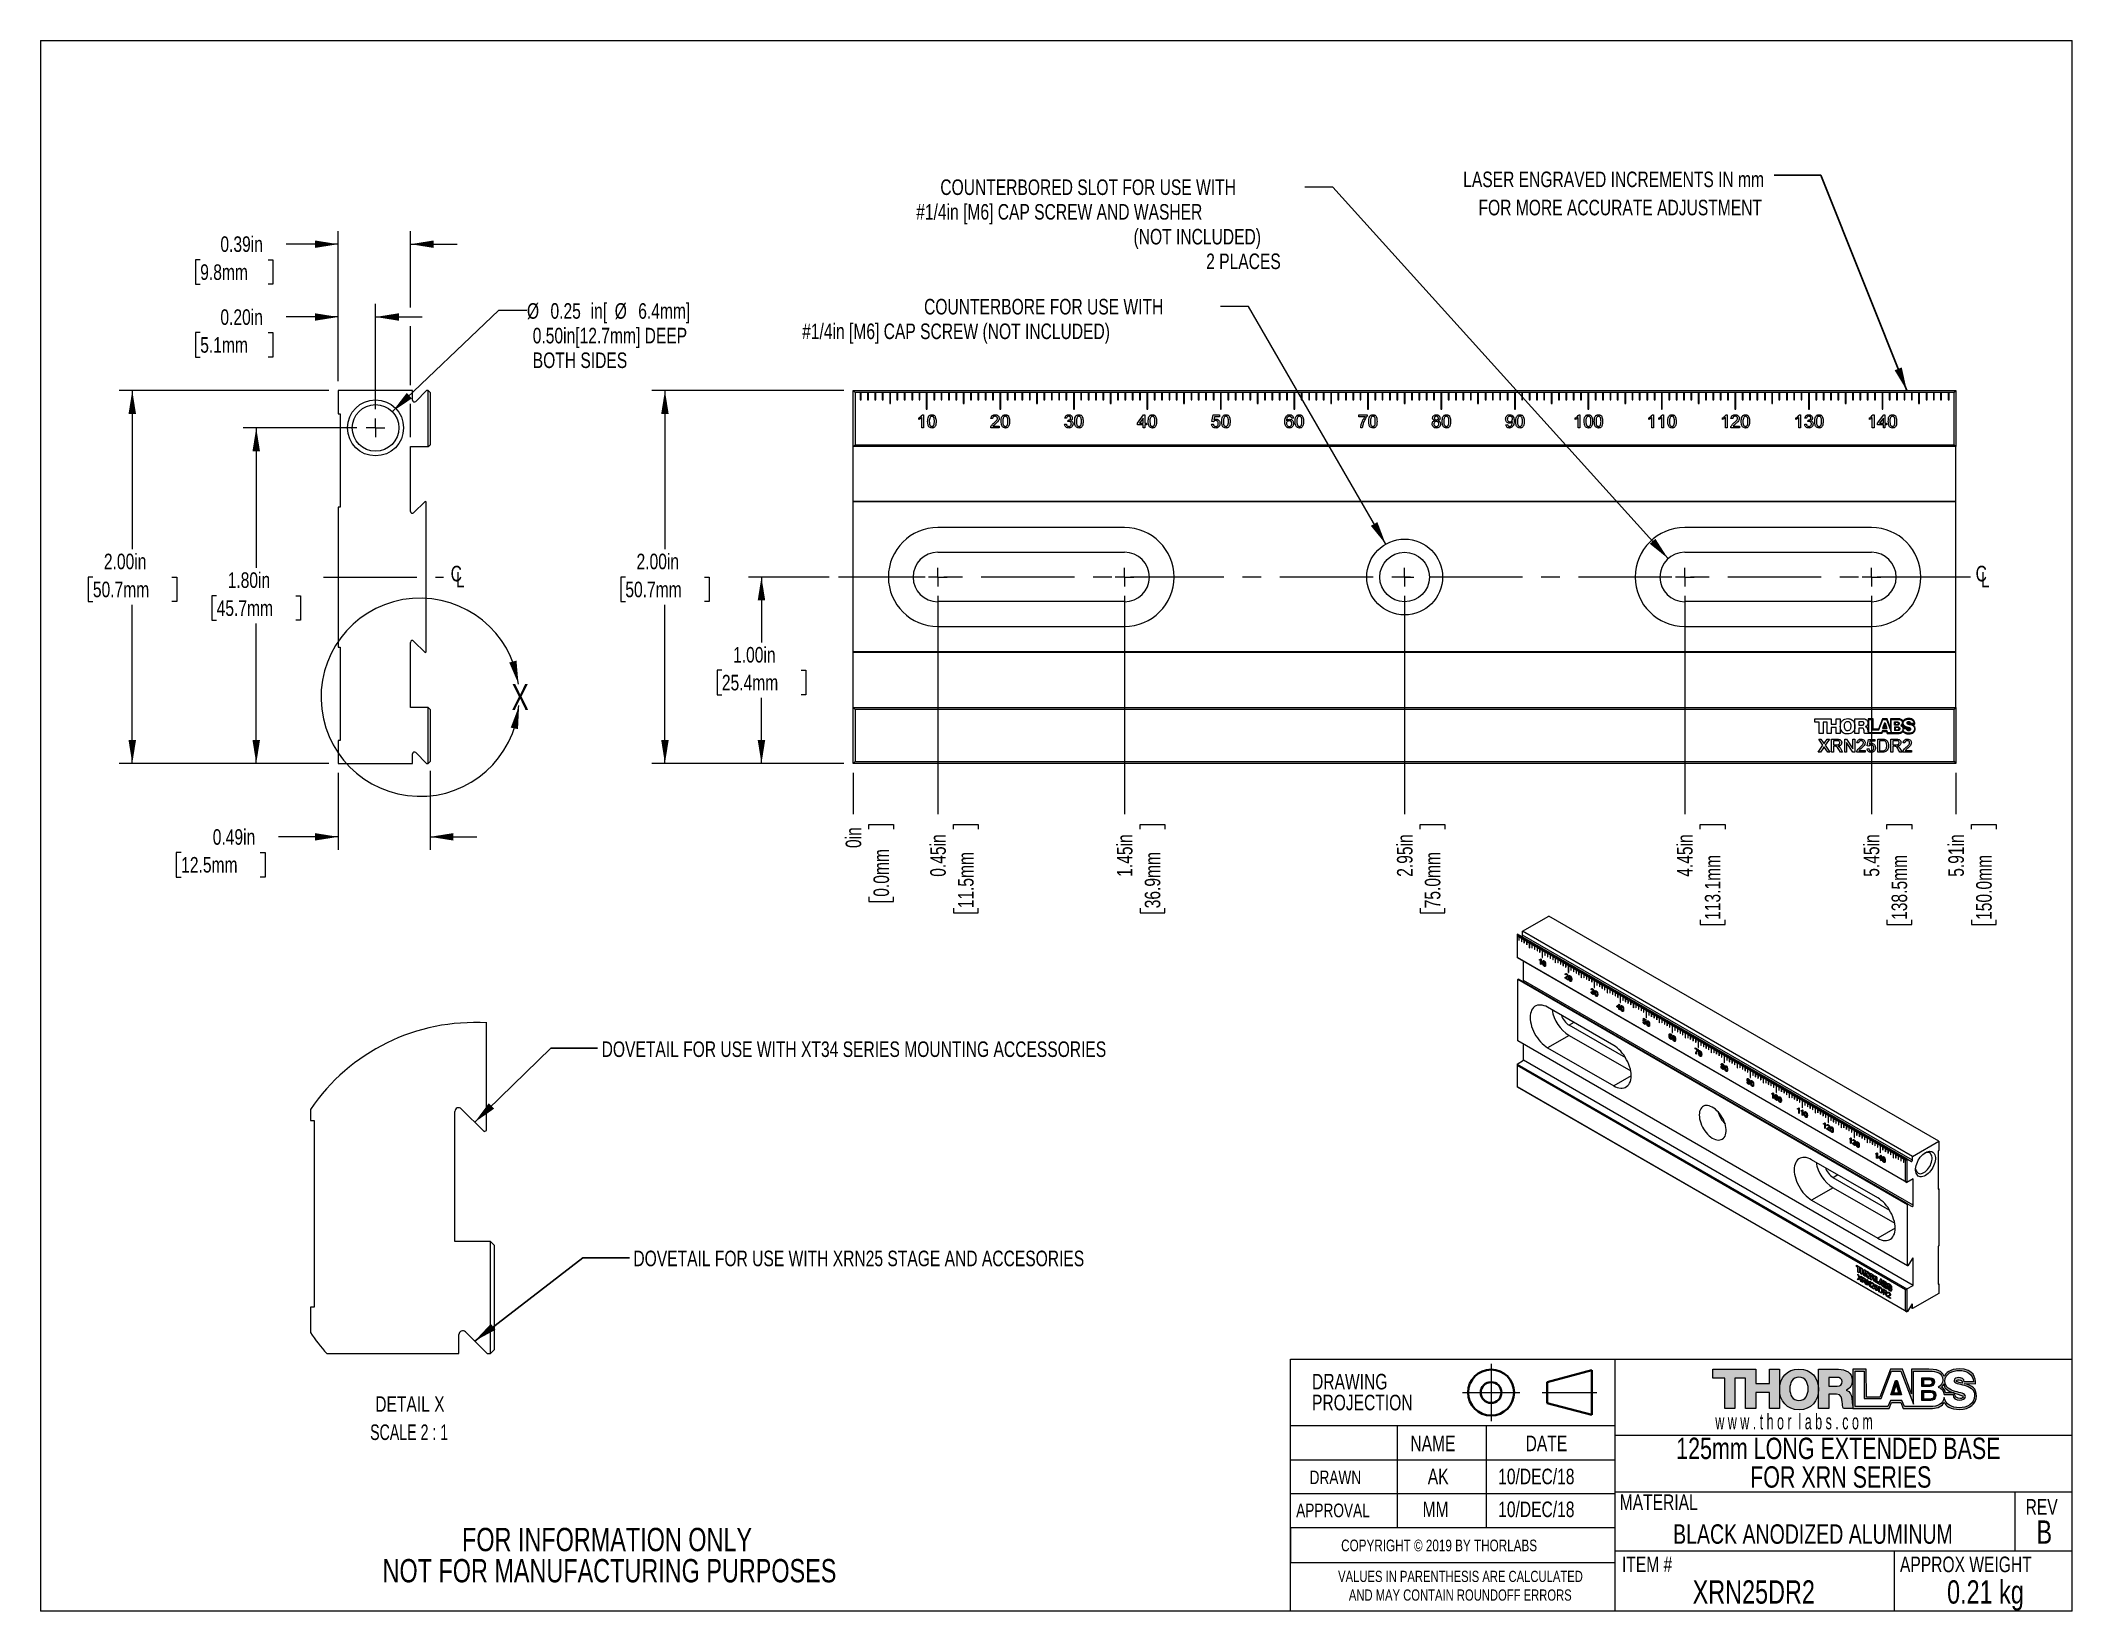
# Model space of a CAD drawing. Header units: inches. Extents: x 0.1 to 10.9, y 0 to 8.5.
import ezdxf

# ---------------------------------------------------------------- set-up
doc = ezdxf.new("R2010")
doc.units = ezdxf.units.IN
doc.header["$MEASUREMENT"] = 0
doc.header["$PDSIZE"] = -1
doc.linetypes.add('CENTERX2', pattern=[0.8, 0.5, -0.1, 0.1, -0.1])
doc.styles.add('SLDTEXTSTYLE0', font='TXT', dxfattribs={"width": 0.75})
doc.styles.add('SLDTEXTSTYLE1', font='TXT', dxfattribs={"width": 0.6})
doc.styles.add('SLDTEXTSTYLE2', font='TXT', dxfattribs={"width": 0.681818})
doc.dimstyles.new('SLDDIMSTYLE0', dxfattribs={"dimtxt": 0.083333, "dimasz": 0.125, "dimexe": 0, "dimexo": 0.0625, "dimgap": 0.020833, "dimtad": 0, "dimtih": 1, "dimtoh": 1, "dimdec": 0, "dimrnd": 1e-09, "dimdsep": 46, "dimtxsty": 'SLDTEXTSTYLE0', "dimblk1": 'NONE', "dimblk2": 'NONE', "dimsah": 1, "dimcen": 0.09, "dimadec": 0, "dimazin": 2, "dimtfac": 1, "dimtdec": 0, "dimtofl": 0, "dimtmove": 0, "dimatfit": 3, "dimldrblk": 'NONE', "dimfxl": 1, "dimfrac": 2, "dimtolj": 1, "dimtzin": 12, "dimarcsym": 0})
doc.dimstyles.new('SLDDIMSTYLE1', dxfattribs={"dimtxt": 0.083333, "dimasz": 0.125, "dimexe": 0, "dimexo": 0.0625, "dimgap": 0.020833, "dimtad": 0, "dimtih": 1, "dimtoh": 1, "dimrnd": 1e-09, "dimdsep": 46, "dimtxsty": 'SLDTEXTSTYLE0', "dimblk1": 'NONE', "dimblk2": 'NONE', "dimsah": 1, "dimcen": 0.09, "dimadec": 0, "dimazin": 2, "dimtfac": 1, "dimtofl": 0, "dimtmove": 0, "dimatfit": 3, "dimldrblk": 'NONE', "dimfxl": 1, "dimfrac": 2, "dimtolj": 1, "dimtzin": 12, "dimarcsym": 0})
doc.dimstyles.new('SLDDIMSTYLE2', dxfattribs={"dimtxt": 0.083333, "dimasz": 0.125, "dimexe": 0, "dimexo": 0.0625, "dimgap": 0.020833, "dimtad": 0, "dimtih": 1, "dimtoh": 1, "dimrnd": 1e-09, "dimzin": 12, "dimdsep": 46, "dimtxsty": 'SLDTEXTSTYLE0', "dimblk1": 'NONE', "dimblk2": 'NONE', "dimsah": 1, "dimcen": 0.09, "dimadec": 0, "dimazin": 3, "dimtfac": 1, "dimtofl": 0, "dimtmove": 0, "dimatfit": 3, "dimldrblk": 'NONE', "dimfxl": 1, "dimfrac": 2, "dimtolj": 1, "dimtzin": 12, "dimarcsym": 0})
doc.dimstyles.new('SLDDIMSTYLE3', dxfattribs={"dimtxt": 0.083333, "dimasz": 0.125, "dimexe": 0, "dimexo": 0.0625, "dimgap": 0.020833, "dimtad": 0, "dimtih": 1, "dimtoh": 1, "dimrnd": 1e-09, "dimzin": 4, "dimdsep": 46, "dimtxsty": 'SLDTEXTSTYLE0', "dimsah": 1, "dimcen": 0.09, "dimadec": 0, "dimazin": 1, "dimtfac": 1, "dimtofl": 0, "dimtmove": 0, "dimatfit": 3, "dimfxl": 1, "dimfrac": 2, "dimtolj": 1, "dimtzin": 12, "dimarcsym": 0})
doc.dimstyles.new('SLDDIMSTYLE4', dxfattribs={"dimtxt": 0.083333, "dimasz": 0.125, "dimexe": 0, "dimexo": 0.0625, "dimgap": 0.020833, "dimtad": 0, "dimtih": 1, "dimtoh": 1, "dimrnd": 1e-09, "dimzin": 12, "dimdsep": 46, "dimtxsty": 'SLDTEXTSTYLE0', "dimsah": 1, "dimcen": 0, "dimadec": 0, "dimazin": 3, "dimtfac": 1, "dimtofl": 0, "dimtmove": 0, "dimatfit": 3, "dimfxl": 1, "dimfrac": 2, "dimtolj": 1, "dimtzin": 12, "dimarcsym": 0})
doc.dimstyles.new('SLDDIMSTYLE5', dxfattribs={"dimtxt": 0.083333, "dimasz": 0.125, "dimexe": 0, "dimexo": 0.0625, "dimgap": 0.020833, "dimtad": 0, "dimtih": 1, "dimtoh": 1, "dimrnd": 1e-09, "dimzin": 12, "dimdsep": 46, "dimtxsty": 'SLDTEXTSTYLE0', "dimsah": 1, "dimcen": 0, "dimadec": 0, "dimazin": 3, "dimtfac": 1, "dimtofl": 0, "dimtmove": 0, "dimatfit": 3, "dimfxl": 1, "dimfrac": 2, "dimtolj": 1, "dimtzin": 12, "dimarcsym": 0})
doc.dimstyles.new('SLDDIMSTYLE6', dxfattribs={"dimtxt": 0.18, "dimasz": 0.125, "dimexe": 0, "dimexo": 0.0625, "dimgap": 0, "dimtad": 0, "dimtih": 1, "dimtoh": 1, "dimdec": 0, "dimrnd": 1e-09, "dimzin": 0, "dimdsep": 46, "dimtxsty": 'Standard', "dimsah": 1, "dimcen": 0.09, "dimadec": 0, "dimazin": 0, "dimtfac": 0.125, "dimtdec": 0, "dimtofl": 0, "dimtmove": 0, "dimatfit": 3, "dimfxl": 1, "dimfrac": 2, "dimtolj": 1, "dimtzin": 0, "dimarcsym": 0})
doc.dimstyles.new('SLDDIMSTYLE7', dxfattribs={"dimtxt": 0.083333, "dimasz": 0.125, "dimexe": 0, "dimexo": 0.0625, "dimgap": 0.020833, "dimtad": 0, "dimtih": 1, "dimtoh": 1, "dimrnd": 1e-09, "dimdsep": 46, "dimtxsty": 'SLDTEXTSTYLE0', "dimsah": 1, "dimcen": 0.09, "dimadec": 0, "dimazin": 2, "dimtfac": 1, "dimtmove": 0, "dimatfit": 0, "dimfxl": 1, "dimfrac": 2, "dimtolj": 1, "dimtzin": 12, "dimarcsym": 0})
doc.dimstyles.new('SLDDIMSTYLE8', dxfattribs={"dimtxt": 0.083333, "dimasz": 0.125, "dimexe": 0, "dimexo": 0.0625, "dimgap": 0.020833, "dimtad": 0, "dimtih": 1, "dimtoh": 1, "dimrnd": 1e-09, "dimzin": 0, "dimdsep": 46, "dimtxsty": 'SLDTEXTSTYLE0', "dimsah": 1, "dimcen": 0.09, "dimadec": 0, "dimazin": 0, "dimtfac": 1, "dimtmove": 0, "dimatfit": 0, "dimfxl": 1, "dimfrac": 2, "dimtolj": 1, "dimtzin": 12, "dimarcsym": 0})
doc.dimstyles.new('SLDDIMSTYLE9', dxfattribs={"dimtxt": 0.083333, "dimasz": 0.125, "dimexe": 0, "dimexo": 0.0625, "dimgap": 0.020833, "dimtad": 0, "dimtih": 1, "dimtoh": 1, "dimrnd": 1e-09, "dimdsep": 46, "dimtxsty": 'SLDTEXTSTYLE0', "dimsah": 1, "dimcen": 0, "dimadec": 0, "dimazin": 2, "dimtfac": 1, "dimtofl": 0, "dimtmove": 0, "dimatfit": 3, "dimfxl": 1, "dimfrac": 2, "dimtolj": 1, "dimtzin": 12, "dimarcsym": 0})

msp = doc.modelspace()

# ---------------------------------------------------------------- texts
at = {"color": 8, "linetype": 'Continuous', "lineweight": 0, "char_height": 0.08333, "attachment_point": 3, "style": 'SLDTEXTSTYLE0'}
for s, insert in [('LASER ENGRAVED INCREMENTS IN mm', (9.293, 7.749)), ('FOR MORE ACCURATE ADJUSTMENT', (9.282, 7.598))]:
    msp.add_mtext(s, dxfattribs=dict(at, insert=insert))
at = {"color": 7, "linetype": 'Continuous', "lineweight": 18, "insert": (2.584, 5.003), "char_height": 0.139, "attachment_point": 1, "style": 'SLDTEXTSTYLE0'}
msp.add_mtext('X', dxfattribs=at)
at = {"color": 7, "linetype": 'Continuous', "lineweight": 0}
for s, insert, char_height, attachment_point, style in [('DOVETAIL FOR USE WITH XT34 SERIES MOUNTING ACCESSORIES', (3.067, 3.089), 0.08333, 1, 'SLDTEXTSTYLE0'), ('DOVETAIL FOR USE WITH XRN25 STAGE AND ACCESORIES', (3.237, 1.968), 0.08333, 1, 'SLDTEXTSTYLE0'), ('DRAWING', (6.872, 1.308), 0.0833, 1, 'SLDTEXTSTYLE0'), ('PROJECTION', (6.872, 1.196), 0.0833, 1, 'SLDTEXTSTYLE0'), ('DETAIL X', (2.04, 1.188), 0.0833, 2, 'SLDTEXTSTYLE0'), ('w w w . t h o r  l a b s . c o m', (9.032, 1.094), 0.08333, 1, 'SLDTEXTSTYLE1'), ('SCALE 2 : 1', (2.036, 1.037), 0.08333, 2, 'SLDTEXTSTYLE2'), ('NAME', (7.399, 0.977), 0.0833, 1, 'SLDTEXTSTYLE0'), ('DATE', (8.016, 0.977), 0.0833, 1, 'SLDTEXTSTYLE0'), ('125mm LONG EXTENDED BASE', (9.691, 0.966), 0.11458, 2, 'SLDTEXTSTYLE0'), ('DRAWN', (6.859, 0.79), 0.0729, 1, 'SLDTEXTSTYLE0'), ('AK', (7.492, 0.8), 0.0833, 1, 'SLDTEXTSTYLE0'), ('10/DEC/18', (7.869, 0.8), 0.0833, 1, 'SLDTEXTSTYLE0'), ('FOR XRN SERIES', (9.704, 0.813), 0.11458, 2, 'SLDTEXTSTYLE0'), ('MATERIAL', (8.52, 0.662), 0.0833, 1, 'SLDTEXTSTYLE0'), ('APPROVAL', (6.787, 0.613), 0.0729, 1, 'SLDTEXTSTYLE0'), ('MM', (7.464, 0.624), 0.0833, 1, 'SLDTEXTSTYLE0'), ('10/DEC/18', (7.869, 0.624), 0.0833, 1, 'SLDTEXTSTYLE0'), ('REV', (10.694, 0.637), 0.0833, 1, 'SLDTEXTSTYLE0'), ('FOR INFORMATION ONLY', (3.096, 0.483), 0.125, 2, 'SLDTEXTSTYLE0'), ('BLACK ANODIZED ALUMINUM', (9.555, 0.502), 0.10417, 2, 'SLDTEXTSTYLE0'), ('B', (10.794, 0.523), 0.125, 2, 'SLDTEXTSTYLE0'), ('COPYRIGHT © 2019 BY THORLABS', (7.028, 0.42), 0.0625, 1, 'SLDTEXTSTYLE0'), ('ITEM #', (8.532, 0.329), 0.0833, 1, 'SLDTEXTSTYLE0'), ('APPROX WEIGHT', (10.021, 0.329), 0.08333, 1, 'SLDTEXTSTYLE0'), ('NOT FOR MANUFACTURING PURPOSES', (3.109, 0.316), 0.125, 2, 'SLDTEXTSTYLE0'), ('VALUES IN PARENTHESIS ARE CALCULATED', (7.667, 0.253), 0.06, 2, 'SLDTEXTSTYLE0'), ('AND MAY CONTAIN ROUNDOFF ERRORS', (7.666, 0.153), 0.06, 2, 'SLDTEXTSTYLE0'), ('XRN25DR2', (9.238, 0.202), 0.125, 2, 'SLDTEXTSTYLE0'), ('0.21 kg', (10.479, 0.202), 0.125, 2, 'SLDTEXTSTYLE0')]:
    msp.add_mtext(s, dxfattribs=dict(at, insert=insert, char_height=char_height, attachment_point=attachment_point, style=style))

# ---------------------------------------------------------------- blocks, each defined once
blk = doc.blocks.new('THORLABS LOGO1')
at = {"linetype": 'Continuous'}
blk.add_hatch(color=7, dxfattribs=at).paths.add_polyline_path([(2.398, 1.664), (2.398, 1.97), (2.618, 1.97), (2.618, 1.13), (2.398, 1.13), (2.398, 1.476), (2.109, 1.476), (2.109, 1.13), (1.889, 1.13), (1.889, 1.782), (1.661, 1.782), (1.661, 1.13), (1.441, 1.13), (1.441, 1.782), (1.189, 1.782), (1.189, 1.97), (2.109, 1.97), (2.109, 1.664)], flags=0)
h = blk.add_hatch(color=7, dxfattribs=at)
edge = h.paths.add_edge_path(flags=0)
edge.add_spline(control_points=[(3.034, 1.1), (3.3, 1.101), (3.45, 1.295), (3.449, 1.539), (3.449, 1.783), (3.298, 1.976), (3.032, 1.976)], knot_values=[0, 0, 0, 0, 1, 1, 1, 2, 2, 2, 2], weights=[1, 1, 1, 1, 1, 1, 1], degree=3, periodic=0)
edge.add_spline(control_points=[(3.032, 1.976), (2.768, 1.975), (2.619, 1.782), (2.619, 1.54)], knot_values=[3.002118, 3.002118, 3.002118, 3.002118, 4, 4, 4, 4], weights=[1, 1, 1, 1], degree=3, periodic=0)
edge.add_spline(control_points=[(2.619, 1.54), (2.619, 1.54), (2.619, 1.539), (2.619, 1.539), (2.618, 1.295), (2.768, 1.101), (3.034, 1.1)], knot_values=[2, 2, 2, 2, 2.002118, 2.002118, 2.002118, 3.002118, 3.002118, 3.002118, 3.002118], weights=[1, 1, 1, 1, 1, 1, 1], degree=3, periodic=0)
edge = h.paths.add_edge_path(flags=0)
edge.add_spline(control_points=[(3.033, 1.301), (2.891, 1.301), (2.837, 1.426), (2.837, 1.551)], knot_values=[3, 3, 3, 3, 4, 4, 4, 4], weights=[1, 1, 1, 1], degree=3, periodic=0)
edge.add_spline(control_points=[(2.837, 1.551), (2.837, 1.676), (2.891, 1.801), (3.033, 1.801)], knot_values=[2, 2, 2, 2, 3, 3, 3, 3], weights=[1, 1, 1, 1], degree=3, periodic=0)
edge.add_spline(control_points=[(3.033, 1.801), (3.175, 1.801), (3.229, 1.676), (3.229, 1.551)], knot_values=[1, 1, 1, 1, 2, 2, 2, 2], weights=[1, 1, 1, 1], degree=3, periodic=0)
edge.add_spline(control_points=[(3.229, 1.551), (3.229, 1.426), (3.175, 1.301), (3.033, 1.301)], knot_values=[0, 0, 0, 0, 1, 1, 1, 1], weights=[1, 1, 1, 1], degree=3, periodic=0)
h = blk.add_hatch(color=7, dxfattribs=at)
edge = h.paths.add_edge_path(flags=0)
edge.add_line((3.45, 1.13), (3.45, 1.97))
edge.add_line((3.45, 1.97), (3.88, 1.97))
edge.add_spline(control_points=[(3.88, 1.97), (4.029, 1.97), (4.175, 1.903), (4.175, 1.734)], knot_values=[1, 1, 1, 1, 2, 2, 2, 2], weights=[1, 1, 1, 1], degree=3, periodic=0)
edge.add_spline(control_points=[(4.175, 1.734), (4.175, 1.643), (4.132, 1.557), (4.043, 1.523)], knot_values=[2, 2, 2, 2, 3, 3, 3, 3], weights=[1, 1, 1, 1], degree=3, periodic=0)
edge.add_line((4.043, 1.523), (4.043, 1.521))
edge.add_spline(control_points=[(4.043, 1.521), (4.133, 1.499), (4.159, 1.399), (4.166, 1.319)], knot_values=[4, 4, 4, 4, 5, 5, 5, 5], weights=[1, 1, 1, 1], degree=3, periodic=0)
edge.add_spline(control_points=[(4.166, 1.319), (4.169, 1.293), (4.173, 1.219), (4.188, 1.17)], knot_values=[5, 5, 5, 5, 5.740443, 5.740443, 5.740443, 5.740443], weights=[1, 1, 1, 1], degree=3, periodic=0)
edge.add_line((4.188, 1.17), (4.188, 1.13))
edge.add_line((4.188, 1.13), (3.984, 1.13))
edge.add_spline(control_points=[(3.984, 1.13), (3.965, 1.158), (3.962, 1.241), (3.959, 1.264)], knot_values=[7, 7, 7, 7, 8, 8, 8, 8], weights=[1, 1, 1, 1], degree=3, periodic=0)
edge.add_spline(control_points=[(3.959, 1.264), (3.953, 1.349), (3.939, 1.436), (3.836, 1.436)], knot_values=[8, 8, 8, 8, 9, 9, 9, 9], weights=[1, 1, 1, 1], degree=3, periodic=0)
edge.add_line((3.836, 1.436), (3.67, 1.436))
edge.add_line((3.67, 1.436), (3.67, 1.13))
edge.add_line((3.67, 1.13), (3.45, 1.13))
edge = h.paths.add_edge_path(flags=0)
edge.add_line((3.845, 1.796), (3.67, 1.796))
edge.add_line((3.67, 1.796), (3.67, 1.606))
edge.add_line((3.67, 1.606), (3.854, 1.606))
edge.add_spline(control_points=[(3.854, 1.606), (3.92, 1.606), (3.956, 1.642), (3.956, 1.705)], knot_values=[1, 1, 1, 1, 2, 2, 2, 2], weights=[1, 1, 1, 1], degree=3, periodic=0)
edge.add_spline(control_points=[(3.956, 1.705), (3.956, 1.768), (3.906, 1.796), (3.845, 1.796)], knot_values=[2, 2, 2, 2, 3, 3, 3, 3], weights=[1, 1, 1, 1], degree=3, periodic=0)
h = blk.add_hatch(color=7, dxfattribs=at)
edge = h.paths.add_edge_path(flags=0)
edge.add_spline(control_points=[(6.142, 1.818), (6.107, 1.886), (6.086, 1.97), (5.816, 1.97)], knot_values=[4, 4, 4, 4, 5, 5, 5, 5], weights=[1, 1, 1, 1], degree=3, periodic=0)
edge.add_line((5.816, 1.97), (5.445, 1.97))
edge.add_line((5.445, 1.97), (5.445, 1.447))
edge.add_line((5.445, 1.447), (5.251, 1.97))
edge.add_line((5.251, 1.97), (4.991, 1.97))
edge.add_line((4.991, 1.97), (4.765, 1.372))
edge.add_line((4.765, 1.372), (4.478, 1.37))
edge.add_line((4.478, 1.37), (4.474, 1.97))
edge.add_line((4.474, 1.97), (4.188, 1.97))
edge.add_line((4.188, 1.97), (4.188, 1.13))
edge.add_line((4.188, 1.13), (4.963, 1.132))
edge.add_line((4.963, 1.132), (5.013, 1.256))
edge.add_line((5.013, 1.256), (5.217, 1.256))
edge.add_line((5.217, 1.256), (5.265, 1.132))
edge.add_line((5.265, 1.132), (5.893, 1.132))
edge.add_spline(control_points=[(5.893, 1.132), (6.005, 1.134), (6.109, 1.187), (6.141, 1.265)], knot_values=[19, 19, 19, 19, 20, 20, 20, 20], weights=[1, 1, 1, 1], degree=3, periodic=0)
edge.add_spline(control_points=[(6.141, 1.265), (6.171, 1.187), (6.276, 1.109), (6.48, 1.109)], knot_values=[20, 20, 20, 20, 21, 21, 21, 21], weights=[1, 1, 1, 1], degree=3, periodic=0)
edge.add_spline(control_points=[(6.48, 1.109), (6.684, 1.109), (6.835, 1.233), (6.835, 1.396)], knot_values=[21, 21, 21, 21, 22, 22, 22, 22], weights=[1, 1, 1, 1], degree=3, periodic=0)
edge.add_spline(control_points=[(6.835, 1.396), (6.835, 1.561), (6.74, 1.62), (6.588, 1.66)], knot_values=[22, 22, 22, 22, 23, 23, 23, 23], weights=[1, 1, 1, 1], degree=3, periodic=0)
edge.add_spline(control_points=[(6.588, 1.66), (6.586, 1.661), (6.584, 1.661), (6.582, 1.662)], knot_values=[0, 0, 0, 0, 1, 1, 1, 1], weights=[1, 1, 1, 1], degree=3, periodic=0)
edge.add_line((6.582, 1.662), (6.814, 1.66))
edge.add_spline(control_points=[(6.814, 1.66), (6.814, 1.782), (6.79, 1.978), (6.464, 1.978)], knot_values=[2, 2, 2, 2, 3, 3, 3, 3], weights=[1, 1, 1, 1], degree=3, periodic=0)
edge.add_spline(control_points=[(6.464, 1.978), (6.274, 1.978), (6.18, 1.886), (6.142, 1.818)], knot_values=[3, 3, 3, 3, 4, 4, 4, 4], weights=[1, 1, 1, 1], degree=3, periodic=0)
edge = h.paths.add_edge_path(flags=0)
edge.add_spline(control_points=[(6.548, 1.382), (6.539, 1.345), (6.512, 1.334), (6.441, 1.354)], knot_values=[4, 4, 4, 4, 5, 5, 5, 5], weights=[1, 1, 1, 1], degree=3, periodic=0)
edge.add_spline(control_points=[(6.441, 1.354), (6.367, 1.374), (6.366, 1.415), (6.366, 1.46)], knot_values=[5, 5, 5, 5, 6, 6, 6, 6], weights=[1, 1, 1, 1], degree=3, periodic=0)
edge.add_spline(control_points=[(6.366, 1.46), (6.459, 1.433), (6.553, 1.401), (6.548, 1.382)], knot_values=[3, 3, 3, 3, 4, 4, 4, 4], weights=[1, 1, 1, 1], degree=3, periodic=0)
edge = h.paths.add_edge_path(flags=0)
edge.add_spline(control_points=[(6.114, 1.739), (6.114, 1.671), (6.074, 1.616), (6.014, 1.587)], knot_values=[17, 17, 17, 17, 18, 18, 18, 18], weights=[1, 1, 1, 1], degree=3, periodic=0)
edge.add_spline(control_points=[(6.014, 1.587), (6.089, 1.565), (6.137, 1.504), (6.144, 1.427)], knot_values=[18, 18, 18, 18, 19, 19, 19, 19], weights=[1, 1, 1, 1], degree=3, periodic=0)
edge.add_line((6.144, 1.427), (6.333, 1.427))
edge.add_spline(control_points=[(6.333, 1.427), (6.337, 1.338), (6.393, 1.309), (6.477, 1.309)], knot_values=[20, 20, 20, 20, 21, 21, 21, 21], weights=[1, 1, 1, 1], degree=3, periodic=0)
edge.add_spline(control_points=[(6.477, 1.309), (6.536, 1.309), (6.598, 1.33), (6.598, 1.386)], knot_values=[21, 21, 21, 21, 22, 22, 22, 22], weights=[1, 1, 1, 1], degree=3, periodic=0)
edge.add_spline(control_points=[(6.598, 1.386), (6.598, 1.453), (6.489, 1.466), (6.38, 1.496)], knot_values=[22, 22, 22, 22, 23, 23, 23, 23], weights=[1, 1, 1, 1], degree=3, periodic=0)
edge.add_spline(control_points=[(6.38, 1.496), (6.271, 1.527), (6.158, 1.576), (6.158, 1.715)], knot_values=[23, 23, 23, 23, 24, 24, 24, 24], weights=[1, 1, 1, 1], degree=3, periodic=0)
edge.add_spline(control_points=[(6.158, 1.715), (6.158, 1.88), (6.325, 1.945), (6.467, 1.945)], knot_values=[24, 24, 24, 24, 25, 25, 25, 25], weights=[1, 1, 1, 1], degree=3, periodic=0)
edge.add_spline(control_points=[(6.467, 1.945), (6.618, 1.945), (6.77, 1.872), (6.771, 1.701)], knot_values=[25, 25, 25, 25, 26, 26, 26, 26], weights=[1, 1, 1, 1], degree=3, periodic=0)
edge.add_line((6.771, 1.701), (6.574, 1.701))
edge.add_spline(control_points=[(6.574, 1.701), (6.577, 1.77), (6.512, 1.792), (6.451, 1.792)], knot_values=[27, 27, 27, 27, 28, 28, 28, 28], weights=[1, 1, 1, 1], degree=3, periodic=0)
edge.add_spline(control_points=[(6.451, 1.792), (6.409, 1.792), (6.355, 1.777), (6.355, 1.727)], knot_values=[28, 28, 28, 28, 29, 29, 29, 29], weights=[1, 1, 1, 1], degree=3, periodic=0)
edge.add_spline(control_points=[(6.355, 1.727), (6.355, 1.669), (6.465, 1.659), (6.576, 1.628)], knot_values=[29, 29, 29, 29, 30, 30, 30, 30], weights=[1, 1, 1, 1], degree=3, periodic=0)
edge.add_spline(control_points=[(6.576, 1.628), (6.685, 1.597), (6.796, 1.546), (6.796, 1.41)], knot_values=[30, 30, 30, 30, 31, 31, 31, 31], weights=[1, 1, 1, 1], degree=3, periodic=0)
edge.add_spline(control_points=[(6.796, 1.41), (6.796, 1.218), (6.632, 1.147), (6.465, 1.147)], knot_values=[31, 31, 31, 31, 32, 32, 32, 32], weights=[1, 1, 1, 1], degree=3, periodic=0)
edge.add_spline(control_points=[(6.465, 1.147), (6.311, 1.147), (6.172, 1.216), (6.142, 1.364)], knot_values=[0, 0, 0, 0, 1, 1, 1, 1], weights=[1, 1, 1, 1], degree=3, periodic=0)
edge.add_spline(control_points=[(6.142, 1.364), (6.122, 1.22), (5.998, 1.169), (5.849, 1.169)], knot_values=[1, 1, 1, 1, 2, 2, 2, 2], weights=[1, 1, 1, 1], degree=3, periodic=0)
edge.add_line((5.849, 1.169), (5.294, 1.169))
edge.add_line((5.294, 1.169), (5.238, 1.298))
edge.add_line((5.238, 1.298), (4.992, 1.298))
edge.add_line((4.992, 1.298), (4.935, 1.17))
edge.add_line((4.935, 1.17), (4.233, 1.17))
edge.add_line((4.233, 1.17), (4.233, 1.929))
edge.add_line((4.233, 1.929), (4.431, 1.929))
edge.add_line((4.431, 1.929), (4.431, 1.342))
edge.add_line((4.431, 1.342), (4.795, 1.342))
edge.add_line((4.795, 1.342), (5.015, 1.929))
edge.add_line((5.015, 1.929), (5.216, 1.929))
edge.add_line((5.216, 1.929), (5.484, 1.222))
edge.add_line((5.484, 1.222), (5.484, 1.929))
edge.add_line((5.484, 1.929), (5.84, 1.929))
edge.add_spline(control_points=[(5.84, 1.929), (5.97, 1.931), (6.114, 1.897), (6.114, 1.739)], knot_values=[16, 16, 16, 16, 17, 17, 17, 17], weights=[1, 1, 1, 1], degree=3, periodic=0)
edge = h.paths.add_edge_path(flags=0)
edge.add_line((6.361, 1.462), (6.17, 1.462))
edge.add_spline(control_points=[(6.17, 1.462), (6.17, 1.519), (6.12, 1.569), (6.089, 1.59)], knot_values=[8, 8, 8, 8, 9, 9, 9, 9], weights=[1, 1, 1, 1], degree=3, periodic=0)
edge.add_spline(control_points=[(6.089, 1.59), (6.104, 1.608), (6.128, 1.626), (6.136, 1.658)], knot_values=[9, 9, 9, 9, 10, 10, 10, 10], weights=[1, 1, 1, 1], degree=3, periodic=0)
edge.add_spline(control_points=[(6.136, 1.658), (6.136, 1.569), (6.219, 1.501), (6.324, 1.472)], knot_values=[10, 10, 10, 10, 11, 11, 11, 11], weights=[1, 1, 1, 1], degree=3, periodic=0)
edge.add_spline(control_points=[(6.324, 1.472), (6.336, 1.469), (6.349, 1.465), (6.361, 1.462)], knot_values=[0, 0, 0, 0, 1, 1, 1, 1], weights=[1, 1, 1, 1], degree=3, periodic=0)
edge = h.paths.add_edge_path(flags=0)
edge.add_spline(control_points=[(6.466, 1.742), (6.511, 1.74), (6.526, 1.731), (6.53, 1.704)], knot_values=[2, 2, 2, 2, 3, 3, 3, 3], weights=[1, 1, 1, 1], degree=3, periodic=0)
edge.add_spline(control_points=[(6.53, 1.704), (6.532, 1.693), (6.532, 1.686), (6.532, 1.672)], knot_values=[3, 3, 3, 3, 4, 4, 4, 4], weights=[1, 1, 1, 1], degree=3, periodic=0)
edge.add_spline(control_points=[(6.532, 1.672), (6.427, 1.699), (6.398, 1.703), (6.398, 1.726)], knot_values=[0, 0, 0, 0, 1, 1, 1, 1], weights=[1, 1, 1, 1], degree=3, periodic=0)
edge.add_spline(control_points=[(6.398, 1.726), (6.398, 1.736), (6.444, 1.742), (6.466, 1.742)], knot_values=[1, 1, 1, 1, 2, 2, 2, 2], weights=[1, 1, 1, 1], degree=3, periodic=0)
h = blk.add_hatch(color=7, dxfattribs=at)
edge = h.paths.add_edge_path(flags=0)
edge.add_line((5.665, 1.602), (5.665, 1.786))
edge.add_line((5.665, 1.786), (5.841, 1.786))
edge.add_spline(control_points=[(5.841, 1.786), (5.889, 1.786), (5.934, 1.763), (5.934, 1.693)], knot_values=[1, 1, 1, 1, 2, 2, 2, 2], weights=[1, 1, 1, 1], degree=3, periodic=0)
edge.add_spline(control_points=[(5.934, 1.693), (5.934, 1.625), (5.88, 1.602), (5.841, 1.602)], knot_values=[2, 2, 2, 2, 3, 3, 3, 3], weights=[1, 1, 1, 1], degree=3, periodic=0)
edge.add_line((5.841, 1.602), (5.665, 1.602))
edge = h.paths.add_edge_path(flags=0)
edge.add_spline(control_points=[(5.891, 1.692), (5.891, 1.732), (5.859, 1.745), (5.826, 1.745)], knot_values=[3, 3, 3, 3, 4, 4, 4, 4], weights=[1, 1, 1, 1], degree=3, periodic=0)
edge.add_line((5.826, 1.745), (5.703, 1.745))
edge.add_line((5.703, 1.745), (5.703, 1.639))
edge.add_line((5.703, 1.639), (5.826, 1.639))
edge.add_spline(control_points=[(5.826, 1.639), (5.853, 1.639), (5.891, 1.652), (5.891, 1.692)], knot_values=[2, 2, 2, 2, 3, 3, 3, 3], weights=[1, 1, 1, 1], degree=3, periodic=0)
h = blk.add_hatch(color=7, dxfattribs=at)
h.paths.add_polyline_path([(5.003, 1.425), (5.229, 1.425), (5.133, 1.729), (5.102, 1.729)], flags=0)
h.paths.add_polyline_path([(5.056, 1.466), (5.115, 1.649), (5.173, 1.466)], flags=0)
h = blk.add_hatch(color=7, dxfattribs=at)
edge = h.paths.add_edge_path(flags=0)
edge.add_line((5.665, 1.302), (5.665, 1.514))
edge.add_line((5.665, 1.514), (5.86, 1.514))
edge.add_spline(control_points=[(5.86, 1.514), (5.913, 1.514), (5.963, 1.488), (5.963, 1.407)], knot_values=[1, 1, 1, 1, 2, 2, 2, 2], weights=[1, 1, 1, 1], degree=3, periodic=0)
edge.add_spline(control_points=[(5.963, 1.407), (5.963, 1.329), (5.904, 1.302), (5.86, 1.302)], knot_values=[2, 2, 2, 2, 3, 3, 3, 3], weights=[1, 1, 1, 1], degree=3, periodic=0)
edge.add_line((5.86, 1.302), (5.665, 1.302))
edge = h.paths.add_edge_path(flags=0)
edge.add_spline(control_points=[(5.927, 1.406), (5.927, 1.458), (5.889, 1.475), (5.849, 1.475)], knot_values=[3, 3, 3, 3, 4, 4, 4, 4], weights=[1, 1, 1, 1], degree=3, periodic=0)
edge.add_line((5.849, 1.475), (5.702, 1.475))
edge.add_line((5.702, 1.475), (5.702, 1.338))
edge.add_line((5.702, 1.338), (5.849, 1.338))
edge.add_spline(control_points=[(5.849, 1.338), (5.882, 1.338), (5.927, 1.355), (5.927, 1.406)], knot_values=[2, 2, 2, 2, 3, 3, 3, 3], weights=[1, 1, 1, 1], degree=3, periodic=0)
at = {"color": 7, "linetype": 'Continuous', "lineweight": 18}
for p, q in [((1.189, 1.782), (1.189, 1.97)), ((1.189, 1.97), (2.109, 1.97)), ((1.441, 1.782), (1.189, 1.782)), ((1.441, 1.13), (1.441, 1.782)), ((1.889, 1.782), (1.661, 1.782)), ((1.661, 1.782), (1.661, 1.13)), ((1.889, 1.13), (1.889, 1.782)), ((2.109, 1.97), (2.109, 1.664)), ((2.398, 1.664), (2.398, 1.97)), ((2.398, 1.97), (2.618, 1.97)), ((2.618, 1.97), (2.618, 1.13)), ((3.45, 1.97), (3.88, 1.97)), ((3.45, 1.13), (3.45, 1.97)), ((3.845, 1.796), (3.67, 1.796)), ((3.67, 1.796), (3.67, 1.606)), ((4.474, 1.97), (4.188, 1.97)), ((4.188, 1.97), (4.188, 1.13)), ((4.233, 1.17), (4.233, 1.929)), ((4.233, 1.929), (4.431, 1.929)), ((4.431, 1.929), (4.431, 1.342)), ((4.478, 1.37), (4.474, 1.97)), ((4.991, 1.97), (4.765, 1.372)), ((4.795, 1.342), (5.015, 1.929)), ((5.251, 1.97), (4.991, 1.97)), ((5.015, 1.929), (5.216, 1.929)), ((5.216, 1.929), (5.484, 1.222)), ((5.445, 1.447), (5.251, 1.97)), ((5.816, 1.97), (5.445, 1.97)), ((5.445, 1.97), (5.445, 1.447)), ((5.484, 1.222), (5.484, 1.929)), ((5.484, 1.929), (5.84, 1.929)), ((5.665, 1.786), (5.841, 1.786)), ((5.665, 1.602), (5.665, 1.786)), ((5.703, 1.745), (5.703, 1.639)), ((5.826, 1.745), (5.703, 1.745)), ((2.109, 1.664), (2.398, 1.664)), ((2.398, 1.476), (2.109, 1.476)), ((2.109, 1.476), (2.109, 1.13)), ((2.398, 1.13), (2.398, 1.476)), ((3.67, 1.606), (3.854, 1.606)), ((3.836, 1.436), (3.67, 1.436)), ((3.67, 1.436), (3.67, 1.13)), ((4.043, 1.523), (4.043, 1.521)), ((4.431, 1.342), (4.795, 1.342)), ((4.765, 1.372), (4.478, 1.37)), ((5.003, 1.425), (5.102, 1.729)), ((5.229, 1.425), (5.003, 1.425)), ((5.115, 1.649), (5.056, 1.466)), ((5.056, 1.466), (5.173, 1.466)), ((5.102, 1.729), (5.133, 1.729)), ((5.173, 1.466), (5.115, 1.649)), ((5.133, 1.729), (5.229, 1.425)), ((5.841, 1.602), (5.665, 1.602)), ((5.665, 1.514), (5.86, 1.514)), ((5.665, 1.302), (5.665, 1.514)), ((5.702, 1.475), (5.702, 1.338)), ((5.849, 1.475), (5.702, 1.475)), ((5.702, 1.338), (5.849, 1.338)), ((5.703, 1.639), (5.826, 1.639)), ((6.144, 1.427), (6.333, 1.427)), ((6.361, 1.462), (6.17, 1.462)), ((6.771, 1.701), (6.574, 1.701)), ((6.582, 1.662), (6.814, 1.66)), ((1.661, 1.13), (1.441, 1.13)), ((2.109, 1.13), (1.889, 1.13)), ((2.618, 1.13), (2.398, 1.13)), ((3.67, 1.13), (3.45, 1.13)), ((4.188, 1.13), (3.984, 1.13)), ((4.188, 1.17), (4.188, 1.13)), ((4.188, 1.13), (4.963, 1.132)), ((4.935, 1.17), (4.233, 1.17)), ((4.992, 1.298), (4.935, 1.17)), ((4.963, 1.132), (5.013, 1.256)), ((5.238, 1.298), (4.992, 1.298)), ((5.013, 1.256), (5.217, 1.256)), ((5.217, 1.256), (5.265, 1.132)), ((5.294, 1.169), (5.238, 1.298)), ((5.265, 1.132), (5.893, 1.132)), ((5.849, 1.169), (5.294, 1.169)), ((5.86, 1.302), (5.665, 1.302))]:
    blk.add_line(p, q, dxfattribs=at)
at = {"color": 8, "linetype": 'Continuous', "lineweight": 0}
for points in [[(2.619, 1.54), (2.619, 1.782), (2.768, 1.975), (3.032, 1.976)], [(3.033, 1.801), (2.891, 1.801), (2.837, 1.676), (2.837, 1.551)], [(3.229, 1.551), (3.229, 1.676), (3.175, 1.801), (3.033, 1.801)], [(3.956, 1.705), (3.956, 1.768), (3.906, 1.796), (3.845, 1.796)], [(3.88, 1.97), (4.029, 1.97), (4.175, 1.903), (4.175, 1.734)], [(6.142, 1.818), (6.107, 1.886), (6.086, 1.97), (5.816, 1.97)], [(5.891, 1.692), (5.891, 1.732), (5.859, 1.745), (5.826, 1.745)], [(5.84, 1.929), (5.97, 1.931), (6.114, 1.897), (6.114, 1.739)], [(5.841, 1.786), (5.889, 1.786), (5.934, 1.763), (5.934, 1.693)], [(6.464, 1.978), (6.274, 1.978), (6.18, 1.886), (6.142, 1.818)], [(6.158, 1.715), (6.158, 1.88), (6.325, 1.945), (6.467, 1.945)], [(6.451, 1.792), (6.409, 1.792), (6.355, 1.777), (6.355, 1.727)], [(6.398, 1.726), (6.398, 1.736), (6.444, 1.742), (6.466, 1.742)], [(6.574, 1.701), (6.577, 1.77), (6.512, 1.792), (6.451, 1.792)], [(6.814, 1.66), (6.814, 1.782), (6.79, 1.978), (6.464, 1.978)], [(6.466, 1.742), (6.511, 1.74), (6.526, 1.731), (6.53, 1.704)], [(6.467, 1.945), (6.618, 1.945), (6.77, 1.872), (6.771, 1.701)], [(2.837, 1.551), (2.837, 1.426), (2.891, 1.301), (3.033, 1.301)], [(3.033, 1.301), (3.175, 1.301), (3.229, 1.426), (3.229, 1.551)], [(3.959, 1.264), (3.953, 1.349), (3.939, 1.436), (3.836, 1.436)], [(3.854, 1.606), (3.92, 1.606), (3.956, 1.642), (3.956, 1.705)], [(4.175, 1.734), (4.175, 1.643), (4.132, 1.557), (4.043, 1.523)], [(4.043, 1.521), (4.133, 1.499), (4.159, 1.399), (4.166, 1.319)], [(4.166, 1.319), (4.169, 1.293), (4.173, 1.219), (4.188, 1.17)], [(5.826, 1.639), (5.853, 1.639), (5.891, 1.652), (5.891, 1.692)], [(5.934, 1.693), (5.934, 1.625), (5.88, 1.602), (5.841, 1.602)], [(5.927, 1.406), (5.927, 1.458), (5.889, 1.475), (5.849, 1.475)], [(5.849, 1.338), (5.882, 1.338), (5.927, 1.355), (5.927, 1.406)], [(6.142, 1.364), (6.122, 1.22), (5.998, 1.169), (5.849, 1.169)], [(5.86, 1.514), (5.913, 1.514), (5.963, 1.488), (5.963, 1.407)], [(5.963, 1.407), (5.963, 1.329), (5.904, 1.302), (5.86, 1.302)], [(6.114, 1.739), (6.114, 1.671), (6.074, 1.616), (6.014, 1.587)], [(6.014, 1.587), (6.089, 1.565), (6.137, 1.504), (6.144, 1.427)], [(6.089, 1.59), (6.104, 1.608), (6.128, 1.626), (6.136, 1.658)], [(6.17, 1.462), (6.17, 1.519), (6.12, 1.569), (6.089, 1.59)], [(6.136, 1.658), (6.136, 1.569), (6.219, 1.501), (6.324, 1.472)], [(6.465, 1.147), (6.311, 1.147), (6.172, 1.216), (6.142, 1.364)], [(6.38, 1.496), (6.271, 1.527), (6.158, 1.576), (6.158, 1.715)], [(6.324, 1.472), (6.336, 1.469), (6.349, 1.465), (6.361, 1.462)], [(6.333, 1.427), (6.337, 1.338), (6.393, 1.309), (6.477, 1.309)], [(6.355, 1.727), (6.355, 1.669), (6.465, 1.659), (6.576, 1.628)], [(6.366, 1.46), (6.459, 1.433), (6.553, 1.401), (6.548, 1.382)], [(6.441, 1.354), (6.367, 1.374), (6.366, 1.415), (6.366, 1.46)], [(6.598, 1.386), (6.598, 1.453), (6.489, 1.466), (6.38, 1.496)], [(6.532, 1.672), (6.427, 1.699), (6.398, 1.703), (6.398, 1.726)], [(6.548, 1.382), (6.539, 1.345), (6.512, 1.334), (6.441, 1.354)], [(6.796, 1.41), (6.796, 1.218), (6.632, 1.147), (6.465, 1.147)], [(6.477, 1.309), (6.536, 1.309), (6.598, 1.33), (6.598, 1.386)], [(6.48, 1.109), (6.684, 1.109), (6.835, 1.233), (6.835, 1.396)], [(6.53, 1.704), (6.532, 1.693), (6.532, 1.686), (6.532, 1.672)], [(6.576, 1.628), (6.685, 1.597), (6.796, 1.546), (6.796, 1.41)], [(6.588, 1.66), (6.586, 1.661), (6.584, 1.661), (6.582, 1.662)], [(6.835, 1.396), (6.835, 1.561), (6.74, 1.62), (6.588, 1.66)], [(3.984, 1.13), (3.965, 1.158), (3.962, 1.241), (3.959, 1.264)], [(5.893, 1.132), (6.005, 1.134), (6.109, 1.187), (6.141, 1.265)], [(6.141, 1.265), (6.171, 1.187), (6.276, 1.109), (6.48, 1.109)]]:
    blk.add_open_spline(points, degree=3, dxfattribs=at)
for points, knots in [([(3.032, 1.976), (3.298, 1.976), (3.449, 1.783), (3.449, 1.539), (3.45, 1.295), (3.3, 1.101), (3.034, 1.1)], [0, 0, 0, 0, 1, 1, 1, 2, 2, 2, 2]), ([(3.034, 1.1), (2.768, 1.101), (2.618, 1.295), (2.619, 1.539), (2.619, 1.539), (2.619, 1.54), (2.619, 1.54)], [2, 2, 2, 2, 3, 3, 3, 3.002118, 3.002118, 3.002118, 3.002118])]:
    blk.add_open_spline(points, degree=3, knots=knots, dxfattribs=at)
blk = doc.blocks.new('Third Angle Projection Block')
at = {"color": 7, "linetype": 'CENTERX2', "lineweight": 18}
for p, q in [((3.995, 0.938), (3.995, 0.554)), ((3.803, 0.746), (4.187, 0.746)), ((4.336, 0.746), (4.703, 0.746))]:
    blk.add_line(p, q, dxfattribs=at)
at = {"color": 7, "linetype": 'Continuous', "lineweight": 35}
for p, q in [((4.67, 0.896), (4.37, 0.815)), ((4.67, 0.596), (4.67, 0.896)), ((4.37, 0.815), (4.37, 0.676)), ((4.37, 0.676), (4.67, 0.596))]:
    blk.add_line(p, q, dxfattribs=at)
for radius in [0.154, 0.0696]:
    blk.add_circle((3.995, 0.746), radius, dxfattribs=at)
at = {"color": 7, "linetype": 'Continuous', "lineweight": 0}
blk.add_point((3.995, 0.746), dxfattribs=at)
blk = doc.blocks.new('SW_SYMBOL_MOD_CL')
at = {"color": 0, "linetype": 'Continuous', "lineweight": 0, "char_height": 30.8, "attachment_point": 5, "style": 'SLDTEXTSTYLE0'}
for s, insert in [('C', (15.7, 23.6)), ('L', (23.6, 11.8))]:
    blk.add_mtext(s, dxfattribs=dict(at, insert=insert))
blk = doc.blocks.new('_D')
at = {"color": 7, "linetype": 'Continuous', "lineweight": 0}
for p, q in [((4.415, 4.528), (4.415, 4.307)), ((4.498, 4.226), (4.498, 4.251)), ((4.498, 4.251), (4.631, 4.251)), ((4.631, 4.251), (4.631, 4.226)), ((4.498, 3.864), (4.498, 3.838)), ((4.498, 3.838), (4.631, 3.838)), ((4.631, 3.838), (4.631, 3.864))]:
    blk.add_line(p, q, dxfattribs=at)
at = {"color": 7, "linetype": 'Continuous', "lineweight": 18, "char_height": 0.0833, "attachment_point": 1, "rotation": 90, "style": 'SLDTEXTSTYLE0'}
for s, insert in [('0in', (4.374, 4.125)), ('0.0mm', (4.523, 3.864))]:
    blk.add_mtext(s, dxfattribs=dict(at, insert=insert))
blk = doc.blocks.new('_None')
blk = doc.blocks.new('_D_1')
at = {"color": 7, "linetype": 'Continuous', "lineweight": 0}
for p, q in [((4.868, 5.477), (4.868, 4.307)), ((4.951, 4.226), (4.951, 4.251)), ((4.951, 4.251), (5.084, 4.251)), ((5.084, 4.251), (5.084, 4.226)), ((4.951, 3.802), (4.951, 3.777)), ((4.951, 3.777), (5.084, 3.777)), ((5.084, 3.777), (5.084, 3.802))]:
    blk.add_line(p, q, dxfattribs=at)
at = {"color": 7, "linetype": 'Continuous', "lineweight": 18, "char_height": 0.0833, "attachment_point": 1, "rotation": 90, "style": 'SLDTEXTSTYLE0'}
for s, insert in [('0.45in', (4.827, 3.971)), ('11.5mm', (4.976, 3.802))]:
    blk.add_mtext(s, dxfattribs=dict(at, insert=insert))
blk = doc.blocks.new('_D_2')
at = {"color": 7, "linetype": 'Continuous', "lineweight": 0}
for p, q in [((5.868, 5.477), (5.868, 4.307)), ((5.951, 4.226), (5.951, 4.251)), ((5.951, 4.251), (6.084, 4.251)), ((6.084, 4.251), (6.084, 4.226)), ((5.951, 3.802), (5.951, 3.777)), ((5.951, 3.777), (6.084, 3.777)), ((6.084, 3.777), (6.084, 3.802))]:
    blk.add_line(p, q, dxfattribs=at)
at = {"color": 7, "linetype": 'Continuous', "lineweight": 18, "char_height": 0.0833, "attachment_point": 1, "rotation": 90, "style": 'SLDTEXTSTYLE0'}
for s, insert in [('1.45in', (5.827, 3.971)), ('36.9mm', (5.976, 3.802))]:
    blk.add_mtext(s, dxfattribs=dict(at, insert=insert))
blk = doc.blocks.new('_D_3')
at = {"color": 7, "linetype": 'Continuous', "lineweight": 0}
for p, q in [((7.368, 5.477), (7.368, 4.307)), ((7.451, 4.226), (7.451, 4.251)), ((7.451, 4.251), (7.584, 4.251)), ((7.584, 4.251), (7.584, 4.226)), ((7.451, 3.802), (7.451, 3.777)), ((7.451, 3.777), (7.584, 3.777)), ((7.584, 3.777), (7.584, 3.802))]:
    blk.add_line(p, q, dxfattribs=at)
at = {"color": 7, "linetype": 'Continuous', "lineweight": 18, "char_height": 0.0833, "attachment_point": 1, "rotation": 90, "style": 'SLDTEXTSTYLE0'}
for s, insert in [('2.95in', (7.327, 3.971)), ('75.0mm', (7.476, 3.802))]:
    blk.add_mtext(s, dxfattribs=dict(at, insert=insert))
blk = doc.blocks.new('_D_4')
at = {"color": 7, "linetype": 'Continuous', "lineweight": 0}
for p, q in [((8.868, 5.477), (8.868, 4.307)), ((8.951, 4.226), (8.951, 4.251)), ((8.951, 4.251), (9.084, 4.251)), ((9.084, 4.251), (9.084, 4.226)), ((8.951, 3.74), (8.951, 3.715)), ((8.951, 3.715), (9.084, 3.715)), ((9.084, 3.715), (9.084, 3.74))]:
    blk.add_line(p, q, dxfattribs=at)
at = {"color": 7, "linetype": 'Continuous', "lineweight": 18, "char_height": 0.0833, "attachment_point": 1, "rotation": 90, "style": 'SLDTEXTSTYLE0'}
for s, insert in [('4.45in', (8.827, 3.971)), ('113.1mm', (8.976, 3.74))]:
    blk.add_mtext(s, dxfattribs=dict(at, insert=insert))
blk = doc.blocks.new('_D_5')
at = {"color": 7, "linetype": 'Continuous', "lineweight": 0}
for p, q in [((9.868, 5.477), (9.868, 4.307)), ((9.951, 4.226), (9.951, 4.251)), ((9.951, 4.251), (10.084, 4.251)), ((10.084, 4.251), (10.084, 4.226)), ((9.951, 3.74), (9.951, 3.715)), ((9.951, 3.715), (10.084, 3.715)), ((10.084, 3.715), (10.084, 3.74))]:
    blk.add_line(p, q, dxfattribs=at)
at = {"color": 7, "linetype": 'Continuous', "lineweight": 18, "char_height": 0.0833, "attachment_point": 1, "rotation": 90, "style": 'SLDTEXTSTYLE0'}
for s, insert in [('5.45in', (9.827, 3.971)), ('138.5mm', (9.976, 3.74))]:
    blk.add_mtext(s, dxfattribs=dict(at, insert=insert))
blk = doc.blocks.new('_D_6')
at = {"color": 7, "linetype": 'Continuous', "lineweight": 0}
for p, q in [((10.321, 4.528), (10.321, 4.307)), ((10.404, 4.226), (10.404, 4.251)), ((10.404, 4.251), (10.536, 4.251)), ((10.536, 4.251), (10.536, 4.226)), ((10.404, 3.74), (10.404, 3.715)), ((10.404, 3.715), (10.536, 3.715)), ((10.536, 3.715), (10.536, 3.74))]:
    blk.add_line(p, q, dxfattribs=at)
at = {"color": 7, "linetype": 'Continuous', "lineweight": 18, "char_height": 0.0833, "attachment_point": 1, "rotation": 90, "style": 'SLDTEXTSTYLE0'}
for s, insert in [('5.91in', (10.28, 3.971)), ('150.0mm', (10.429, 3.74))]:
    blk.add_mtext(s, dxfattribs=dict(at, insert=insert))
blk = doc.blocks.new('_D_7')
at = {"color": 7, "linetype": 'Continuous', "lineweight": 0}
for p, q in [((4.286, 5.577), (3.853, 5.577)), ((3.923, 5.577), (3.923, 5.227)), ((3.711, 5.078), (3.686, 5.078)), ((3.686, 5.078), (3.686, 4.945)), ((4.135, 5.078), (4.16, 5.078)), ((4.16, 5.078), (4.16, 4.945)), ((3.686, 4.945), (3.711, 4.945)), ((3.923, 4.578), (3.923, 4.929)), ((4.16, 4.945), (4.135, 4.945)), ((4.365, 4.578), (3.853, 4.578))]:
    blk.add_line(p, q, dxfattribs=at)
at = {"color": 7, "linetype": 'Continuous', "lineweight": 18}
for points in [[(3.923, 5.577), (3.903, 5.452), (3.943, 5.452)], [(3.923, 4.578), (3.943, 4.703), (3.903, 4.703)]]:
    blk.add_solid(points, dxfattribs=at)
at = {"color": 7, "linetype": 'Continuous', "lineweight": 18, "char_height": 0.0833, "attachment_point": 1, "style": 'SLDTEXTSTYLE0'}
for s, insert in [('1.00in', (3.771, 5.202)), ('25.4mm', (3.711, 5.053))]:
    blk.add_mtext(s, dxfattribs=dict(at, insert=insert))
blk = doc.blocks.new('_D_8')
at = {"color": 7, "linetype": 'Continuous', "lineweight": 0}
for p, q in [((4.365, 6.576), (3.336, 6.576)), ((3.406, 6.576), (3.406, 5.727)), ((3.194, 5.577), (3.169, 5.577)), ((3.169, 5.577), (3.169, 5.445)), ((3.618, 5.577), (3.643, 5.577)), ((3.643, 5.577), (3.643, 5.445)), ((3.169, 5.445), (3.194, 5.445)), ((3.643, 5.445), (3.618, 5.445)), ((3.406, 4.578), (3.406, 5.428)), ((4.365, 4.578), (3.336, 4.578))]:
    blk.add_line(p, q, dxfattribs=at)
at = {"color": 7, "linetype": 'Continuous', "lineweight": 18}
for points in [[(3.406, 6.576), (3.386, 6.451), (3.426, 6.451)], [(3.406, 4.578), (3.426, 4.703), (3.386, 4.703)]]:
    blk.add_solid(points, dxfattribs=at)
at = {"color": 7, "linetype": 'Continuous', "lineweight": 18, "char_height": 0.0833, "attachment_point": 1, "style": 'SLDTEXTSTYLE0'}
for s, insert in [('2.00in', (3.254, 5.702)), ('50.7mm', (3.194, 5.552))]:
    blk.add_mtext(s, dxfattribs=dict(at, insert=insert))
blk = doc.blocks.new('_D_9')
at = {"color": 7, "linetype": 'Continuous', "lineweight": 0}
for p, q in [((6.532, 7.026), (6.382, 7.026)), ((7.267, 5.753), (6.532, 7.026))]:
    blk.add_line(p, q, dxfattribs=at)
at = {"color": 7, "linetype": 'Continuous', "lineweight": 18}
blk.add_solid([(7.267, 5.753), (7.222, 5.871), (7.187, 5.851)], dxfattribs=at)
at = {"color": 7, "linetype": 'Continuous', "lineweight": 18, "char_height": 0.08333, "attachment_point": 1, "style": 'SLDTEXTSTYLE0'}
for s, insert in [('COUNTERBORE FOR USE WITH', (4.794, 7.067)), ('#1/4in [M6] CAP SCREW (NOT INCLUDED)', (4.141, 6.935))]:
    blk.add_mtext(s, dxfattribs=dict(at, insert=insert))
blk = doc.blocks.new('_D_10')
at = {"color": 7, "linetype": 'Continuous', "lineweight": 0}
for p, q in [((6.983, 7.666), (6.833, 7.666)), ((8.779, 5.676), (6.983, 7.666))]:
    blk.add_line(p, q, dxfattribs=at)
at = {"color": 7, "linetype": 'Continuous', "lineweight": 18}
blk.add_solid([(8.779, 5.676), (8.711, 5.782), (8.681, 5.755)], dxfattribs=at)
at = {"color": 7, "linetype": 'Continuous', "lineweight": 18, "attachment_point": 1, "style": 'SLDTEXTSTYLE0'}
for s, insert, char_height in [('COUNTERBORED SLOT FOR USE WITH', (4.881, 7.707), 0.08333), ('#1/4in [M6] CAP SCREW AND WASHER', (4.752, 7.575), 0.08333), ('(NOT INCLUDED)', (5.916, 7.442), 0.08333), ('2 PLACES', (6.305, 7.31), 0.0833)]:
    blk.add_mtext(s, dxfattribs=dict(at, insert=insert, char_height=char_height))
blk = doc.blocks.new('SW_CENTERMARKSYMBOL_0')
at = {"color": 0, "linetype": 'Continuous', "lineweight": 18}
for q in [(-0.05, 0), (0, 0.05), (0, -0.05), (0.05, 0)]:
    blk.add_line((0, 0), q, dxfattribs=at)
blk = doc.blocks.new('SW_CENTERMARKSYMBOL_1')
at = {"color": 0, "linetype": 'Continuous', "lineweight": 18}
for q in [(-0.05, 0), (0, 0.05), (0, -0.05), (0.05, 0)]:
    blk.add_line((0, 0), q, dxfattribs=at)
blk = doc.blocks.new('SW_CENTERMARKSYMBOL_2')
at = {"color": 0, "linetype": 'Continuous', "lineweight": 18}
for q in [(-0.05, 0), (0, 0.05), (0, -0.05), (0.05, 0)]:
    blk.add_line((0, 0), q, dxfattribs=at)
blk = doc.blocks.new('SW_CENTERMARKSYMBOL_3')
at = {"color": 0, "linetype": 'Continuous', "lineweight": 18}
for q in [(-0.05, 0), (0, 0.05), (0, -0.05), (0.05, 0)]:
    blk.add_line((0, 0), q, dxfattribs=at)
blk = doc.blocks.new('SW_CENTERMARKSYMBOL_4')
at = {"color": 0, "linetype": 'Continuous', "lineweight": 18}
for q in [(-0.05, 0), (0, 0.05), (0, -0.05), (0.05, 0)]:
    blk.add_line((0, 0), q, dxfattribs=at)
blk = doc.blocks.new('_D_11')
at = {"color": 7, "linetype": 'Continuous', "lineweight": 0}
for p, q in [((1.656, 4.528), (1.656, 4.115)), ((2.148, 4.538), (2.148, 4.115)), ((1.656, 4.185), (1.337, 4.185)), ((2.148, 4.185), (2.398, 4.185)), ((0.815, 4.102), (0.789, 4.102)), ((0.789, 4.102), (0.789, 3.969)), ((1.238, 4.102), (1.264, 4.102)), ((1.264, 4.102), (1.264, 3.969)), ((0.789, 3.969), (0.815, 3.969)), ((1.264, 3.969), (1.238, 3.969))]:
    blk.add_line(p, q, dxfattribs=at)
at = {"color": 7, "linetype": 'Continuous', "lineweight": 18}
for points in [[(1.656, 4.185), (1.531, 4.205), (1.531, 4.165)], [(2.148, 4.185), (2.273, 4.165), (2.273, 4.205)]]:
    blk.add_solid(points, dxfattribs=at)
at = {"color": 7, "linetype": 'Continuous', "lineweight": 18, "char_height": 0.0833, "attachment_point": 1, "style": 'SLDTEXTSTYLE0'}
for s, insert in [('0.49in', (0.984, 4.226)), ('12.5mm', (0.815, 4.077))]:
    blk.add_mtext(s, dxfattribs=dict(at, insert=insert))
blk = doc.blocks.new('_D_12')
at = {"color": 7, "linetype": 'Continuous', "lineweight": 0}
for p, q in [((1.656, 6.626), (1.656, 7.43)), ((2.043, 7.02), (2.043, 7.43)), ((1.656, 7.36), (1.378, 7.36)), ((2.043, 7.36), (2.293, 7.36)), ((0.917, 7.277), (0.892, 7.277)), ((0.892, 7.277), (0.892, 7.145)), ((1.28, 7.277), (1.305, 7.277)), ((1.305, 7.277), (1.305, 7.145)), ((0.892, 7.145), (0.917, 7.145)), ((1.305, 7.145), (1.28, 7.145)), ((2.043, 6.605), (2.043, 6.92)), ((2.043, 6.326), (2.043, 6.505))]:
    blk.add_line(p, q, dxfattribs=at)
at = {"color": 7, "linetype": 'Continuous', "lineweight": 18}
for points in [[(1.656, 7.36), (1.531, 7.38), (1.531, 7.34)], [(2.043, 7.36), (2.168, 7.34), (2.168, 7.38)]]:
    blk.add_solid(points, dxfattribs=at)
at = {"color": 7, "linetype": 'Continuous', "lineweight": 18, "char_height": 0.0833, "attachment_point": 1, "style": 'SLDTEXTSTYLE0'}
for s, insert in [('0.39in', (1.025, 7.402)), ('9.8mm', (0.917, 7.252))]:
    blk.add_mtext(s, dxfattribs=dict(at, insert=insert))
blk = doc.blocks.new('_D_13')
at = {"color": 7, "linetype": 'Continuous', "lineweight": 0}
for p, q in [((1.756, 6.376), (1.147, 6.376)), ((1.217, 6.376), (1.217, 5.627)), ((1.005, 5.477), (0.98, 5.477)), ((0.98, 5.477), (0.98, 5.345)), ((1.429, 5.477), (1.454, 5.477)), ((1.454, 5.477), (1.454, 5.345)), ((0.98, 5.345), (1.005, 5.345)), ((1.454, 5.345), (1.429, 5.345)), ((1.217, 4.578), (1.217, 5.328)), ((1.606, 4.578), (1.147, 4.578))]:
    blk.add_line(p, q, dxfattribs=at)
at = {"color": 7, "linetype": 'Continuous', "lineweight": 18}
for points in [[(1.217, 6.376), (1.197, 6.251), (1.237, 6.251)], [(1.217, 4.578), (1.237, 4.703), (1.197, 4.703)]]:
    blk.add_solid(points, dxfattribs=at)
at = {"color": 7, "linetype": 'Continuous', "lineweight": 18, "char_height": 0.0833, "attachment_point": 1, "style": 'SLDTEXTSTYLE0'}
for s, insert in [('1.80in', (1.064, 5.602)), ('45.7mm', (1.005, 5.452))]:
    blk.add_mtext(s, dxfattribs=dict(at, insert=insert))
blk = doc.blocks.new('_D_14')
at = {"color": 7, "linetype": 'Continuous', "lineweight": 0}
for p, q in [((1.606, 6.576), (0.483, 6.576)), ((0.553, 6.576), (0.553, 5.727)), ((0.342, 5.577), (0.316, 5.577)), ((0.316, 5.577), (0.316, 5.445)), ((0.765, 5.577), (0.791, 5.577)), ((0.791, 5.577), (0.791, 5.445)), ((0.316, 5.445), (0.342, 5.445)), ((0.791, 5.445), (0.765, 5.445)), ((0.553, 4.578), (0.553, 5.428)), ((1.606, 4.578), (0.483, 4.578))]:
    blk.add_line(p, q, dxfattribs=at)
at = {"color": 7, "linetype": 'Continuous', "lineweight": 18}
for points in [[(0.553, 6.576), (0.533, 6.451), (0.573, 6.451)], [(0.553, 4.578), (0.573, 4.703), (0.533, 4.703)]]:
    blk.add_solid(points, dxfattribs=at)
at = {"color": 7, "linetype": 'Continuous', "lineweight": 18, "char_height": 0.0833, "attachment_point": 1, "style": 'SLDTEXTSTYLE0'}
for s, insert in [('2.00in', (0.401, 5.702)), ('50.7mm', (0.342, 5.552))]:
    blk.add_mtext(s, dxfattribs=dict(at, insert=insert))
blk = doc.blocks.new('_D_15')
at = {"color": 7, "linetype": 'Continuous', "lineweight": 0}
for p, q in [((1.656, 6.97), (1.378, 6.97)), ((1.656, 6.626), (1.656, 7.04)), ((1.856, 6.476), (1.856, 7.04)), ((1.856, 6.97), (2.106, 6.97)), ((0.917, 6.887), (0.892, 6.887)), ((0.892, 6.887), (0.892, 6.755)), ((1.28, 6.887), (1.305, 6.887)), ((1.305, 6.887), (1.305, 6.755)), ((0.892, 6.755), (0.917, 6.755)), ((1.305, 6.755), (1.28, 6.755))]:
    blk.add_line(p, q, dxfattribs=at)
at = {"color": 7, "linetype": 'Continuous', "lineweight": 18}
for points in [[(1.656, 6.97), (1.531, 6.99), (1.531, 6.95)], [(1.856, 6.97), (1.981, 6.95), (1.981, 6.99)]]:
    blk.add_solid(points, dxfattribs=at)
at = {"color": 7, "linetype": 'Continuous', "lineweight": 18, "char_height": 0.0833, "attachment_point": 1, "style": 'SLDTEXTSTYLE0'}
for s, insert in [('0.20in', (1.025, 7.011)), ('5.1mm', (0.917, 6.862))]:
    blk.add_mtext(s, dxfattribs=dict(at, insert=insert))
blk = doc.blocks.new('_D_16')
at = {"color": 7, "linetype": 'Continuous', "lineweight": 0}
for p, q in [((1.946, 6.463), (2.517, 7.006)), ((2.517, 7.006), (2.667, 7.006))]:
    blk.add_line(p, q, dxfattribs=at)
at = {"color": 7, "linetype": 'Continuous', "lineweight": 18}
blk.add_solid([(1.946, 6.463), (2.051, 6.534), (2.023, 6.563)], dxfattribs=at)
at = {"color": 7, "linetype": 'Continuous', "lineweight": 18, "attachment_point": 1, "style": 'SLDTEXTSTYLE0'}
for s, insert, char_height in [('%%c', (2.667, 7.044), 0.0833), ('0.25', (2.793, 7.044), 0.0833), ('in[', (3.008, 7.044), 0.0833), ('%%c', (3.137, 7.044), 0.0833), ('6.4mm]', (3.263, 7.044), 0.0833), ('0.50in[12.7mm] DEEP', (2.698, 6.912), 0.08333), ('BOTH SIDES', (2.698, 6.78), 0.0833)]:
    blk.add_mtext(s, dxfattribs=dict(at, insert=insert, char_height=char_height))
blk = doc.blocks.new('SW_CENTERMARKSYMBOL_5')
at = {"color": 0, "linetype": 'Continuous', "lineweight": 18}
for q in [(-0.05, 0), (0, 0.05), (0, -0.05), (0.05, 0)]:
    blk.add_line((0, 0), q, dxfattribs=at)

# ---------------------------------------------------------------- dimensions: what is measured, and where the dimension line sits
at = {"color": 7, "linetype": 'Continuous', "lineweight": 18}
dim = msp.add_radius_dim(center=(8.868, 5.577), mpoint=(8.779, 5.676), text='COUNTERBORED SLOT FOR USE WITH\\P#1/4in [M6] CAP SCREW AND WASHER\\P(NOT INCLUDED)\\P2 PLACES', dimstyle='SLDDIMSTYLE5', override={"dimpost": '<>'}, dxfattribs=at)
dim.commit()
dim.dimension.update_dxf_attribs({"geometry": '_D_10', "text_midpoint": (5.777, 7.666), "dimtype": 164})
for base, p1, p2, dimstyle, picture, middle in [((2.043, 7.36), (1.656, 6.576), (2.043, 6.276), 'SLDDIMSTYLE7', '_D_12', (1.098, 7.36)), ((1.856, 6.97), (1.656, 6.576), (1.856, 6.426), 'SLDDIMSTYLE8', '_D_15', (1.098, 6.97)), ((2.148, 4.185), (1.656, 4.578), (2.148, 4.588), 'SLDDIMSTYLE7', '_D_11', (1.027, 4.185))]:
    dim = msp.add_linear_dim(base=base, p1=p1, p2=p2, dimstyle=dimstyle, dxfattribs=at)
    dim.commit()
    dim.dimension.update_dxf_attribs({"geometry": picture, "text_midpoint": middle, "dimtype": 160})
dim = msp.add_diameter_dim_2p(p1=(1.765, 6.29), p2=(1.946, 6.463), text='<>in[%%c6.4mm]\\P 0.50in[12.7mm] DEEP\\P BOTH SIDES', dimstyle='SLDDIMSTYLE9', dxfattribs=at)
dim.commit()
dim.dimension.update_dxf_attribs({"geometry": '_D_16', "text_midpoint": (3.235, 7.006), "dimtype": 163})
dim = msp.add_diameter_dim_2p(p1=(7.47, 5.402), p2=(7.267, 5.753), text='COUNTERBORE FOR USE WITH\\P#1/4in [M6] CAP SCREW (NOT INCLUDED)', dimstyle='SLDDIMSTYLE4', override={"dimpost": '<>'}, dxfattribs=at)
dim.commit()
dim.dimension.update_dxf_attribs({"geometry": '_D_9', "text_midpoint": (5.246, 7.026), "dimtype": 163})
for base, p1, p2, picture, middle in [((0.553, 6.576), (1.656, 4.578), (1.656, 6.576), '_D_14', (0.553, 5.577)), ((3.406, 6.576), (4.415, 4.578), (4.415, 6.576), '_D_8', (3.406, 5.577)), ((1.217, 4.578), (1.806, 6.376), (1.656, 4.578), '_D_13', (1.217, 5.477)), ((3.923, 5.577), (4.415, 4.578), (4.336, 5.577), '_D_7', (3.923, 5.078))]:
    dim = msp.add_linear_dim(base=base, p1=p1, p2=p2, angle=90, dimstyle='SLDDIMSTYLE3', dxfattribs=at)
    dim.commit()
    dim.dimension.update_dxf_attribs({"geometry": picture, "text_midpoint": middle, "dimtype": 160})
for feature_location, offset, origin, dimstyle, picture, middle in [((4.868, 5.527), (0, -1.22), (4.415, 4.578), 'SLDDIMSTYLE1', '_D_1', (4.868, 4.014)), ((5.868, 5.527), (0, -1.22), (4.415, 4.578), 'SLDDIMSTYLE2', '_D_2', (5.868, 4.014)), ((7.368, 5.527), (0, -1.22), (4.415, 4.578), 'SLDDIMSTYLE2', '_D_3', (7.368, 4.014)), ((8.868, 5.527), (0, -1.22), (4.415, 4.578), 'SLDDIMSTYLE2', '_D_4', (8.868, 3.983)), ((9.868, 5.527), (0, -1.22), (4.415, 4.578), 'SLDDIMSTYLE2', '_D_5', (9.868, 3.983)), ((4.415206544, 4.578359454), (0, -0.271239103), (4.415206544, 4.578359454), 'SLDDIMSTYLE0', '_D', (4.415206544, 4.044620355)), ((10.321, 4.578), (0, -0.271), (4.415, 4.578), 'SLDDIMSTYLE2', '_D_6', (10.321, 3.983))]:
    dim = msp.add_ordinate_dim(feature_location=feature_location, offset=offset, dtype=1, origin=origin, dimstyle=dimstyle, dxfattribs=at)
    dim.commit()
    dim.dimension.update_dxf_attribs({"geometry": picture, "text_midpoint": middle})

# ---------------------------------------------------------------- linework, layer by layer
at = {"color": 7, "linetype": 'Continuous', "lineweight": 18}
for p, q in [((0.062, 8.451), (10.944, 8.451)), ((0.062, 8.451), (0.062, 0.036)), ((10.944, 0.036), (10.944, 8.451)), ((1.656, 6.576), (1.656, 6.452)), ((2.054, 6.576), (1.656, 6.576)), ((2.054, 6.525), (2.054, 6.576)), ((2.129, 6.576), (2.071, 6.518)), ((2.138, 6.576), (2.129, 6.576)), ((2.138, 6.276), (2.138, 6.576)), ((2.138, 6.576), (2.148, 6.566)), ((2.148, 6.566), (2.148, 6.286)), ((4.415, 6.276), (4.415, 6.576)), ((4.415, 6.576), (4.425, 6.566)), ((4.415, 6.576), (10.321, 6.576)), ((4.425, 6.566), (4.425, 6.286)), ((4.452, 6.566), (4.425, 6.566)), ((4.452, 6.566), (4.452, 6.526)), ((4.457, 6.566), (4.452, 6.566)), ((4.457, 6.526), (4.457, 6.566)), ((4.491, 6.566), (4.457, 6.566)), ((4.491, 6.566), (4.491, 6.526)), ((4.496, 6.566), (4.491, 6.566)), ((4.496, 6.526), (4.496, 6.566)), ((4.531, 6.566), (4.496, 6.566)), ((4.531, 6.566), (4.531, 6.526)), ((4.536, 6.566), (4.531, 6.566)), ((4.536, 6.526), (4.536, 6.566)), ((4.57, 6.566), (4.536, 6.566)), ((4.57, 6.566), (4.57, 6.526)), ((4.575, 6.566), (4.57, 6.566)), ((4.575, 6.526), (4.575, 6.566)), ((4.61, 6.566), (4.575, 6.566)), ((4.61, 6.566), (4.61, 6.506)), ((4.615, 6.566), (4.61, 6.566)), ((4.615, 6.506), (4.615, 6.566)), ((4.649, 6.566), (4.615, 6.566)), ((4.649, 6.566), (4.649, 6.526)), ((4.654, 6.566), (4.649, 6.566)), ((4.654, 6.526), (4.654, 6.566)), ((4.688, 6.566), (4.654, 6.566)), ((4.688, 6.566), (4.688, 6.526)), ((4.693, 6.566), (4.688, 6.566)), ((4.693, 6.526), (4.693, 6.566)), ((4.728, 6.566), (4.693, 6.566)), ((4.728, 6.566), (4.728, 6.526)), ((4.733, 6.566), (4.728, 6.566)), ((4.733, 6.526), (4.733, 6.566)), ((4.767, 6.566), (4.733, 6.566)), ((4.767, 6.566), (4.767, 6.526)), ((4.772, 6.566), (4.767, 6.566)), ((4.772, 6.526), (4.772, 6.566)), ((4.806, 6.566), (4.772, 6.566)), ((4.806, 6.566), (4.806, 6.476)), ((4.811, 6.566), (4.806, 6.566)), ((4.811, 6.476), (4.811, 6.566)), ((4.846, 6.566), (4.811, 6.566)), ((4.846, 6.566), (4.846, 6.526)), ((4.851, 6.566), (4.846, 6.566)), ((4.885, 6.566), (4.851, 6.566)), ((4.851, 6.526), (4.851, 6.566)), ((4.885, 6.566), (4.885, 6.526)), ((4.89, 6.566), (4.885, 6.566)), ((4.89, 6.526), (4.89, 6.566)), ((4.925, 6.566), (4.89, 6.566)), ((4.925, 6.566), (4.925, 6.526)), ((4.93, 6.566), (4.925, 6.566)), ((4.93, 6.526), (4.93, 6.566)), ((4.964, 6.566), (4.93, 6.566)), ((4.964, 6.566), (4.964, 6.526)), ((4.969, 6.566), (4.964, 6.566)), ((4.969, 6.526), (4.969, 6.566)), ((5.003, 6.566), (4.969, 6.566)), ((5.003, 6.566), (5.003, 6.506)), ((5.008, 6.566), (5.003, 6.566)), ((5.008, 6.506), (5.008, 6.566)), ((5.043, 6.566), (5.008, 6.566)), ((5.043, 6.566), (5.043, 6.526)), ((5.048, 6.566), (5.043, 6.566)), ((5.048, 6.526), (5.048, 6.566)), ((5.082, 6.566), (5.048, 6.566)), ((5.082, 6.566), (5.082, 6.526)), ((5.087, 6.566), (5.082, 6.566)), ((5.087, 6.526), (5.087, 6.566)), ((5.121, 6.566), (5.087, 6.566)), ((5.121, 6.566), (5.121, 6.526)), ((5.126, 6.566), (5.121, 6.566)), ((5.126, 6.526), (5.126, 6.566)), ((5.161, 6.566), (5.126, 6.566)), ((5.161, 6.566), (5.161, 6.526)), ((5.166, 6.566), (5.161, 6.566)), ((5.166, 6.526), (5.166, 6.566)), ((5.2, 6.566), (5.166, 6.566)), ((5.2, 6.566), (5.2, 6.476)), ((5.205, 6.566), (5.2, 6.566)), ((5.205, 6.476), (5.205, 6.566)), ((5.239, 6.566), (5.205, 6.566)), ((5.239, 6.566), (5.239, 6.526)), ((5.244, 6.566), (5.239, 6.566)), ((5.244, 6.526), (5.244, 6.566)), ((5.279, 6.566), (5.244, 6.566)), ((5.279, 6.566), (5.279, 6.526)), ((5.284, 6.566), (5.279, 6.566)), ((5.284, 6.526), (5.284, 6.566)), ((5.318, 6.566), (5.284, 6.566)), ((5.318, 6.566), (5.318, 6.526)), ((5.323, 6.566), (5.318, 6.566)), ((5.323, 6.526), (5.323, 6.566)), ((5.358, 6.566), (5.323, 6.566)), ((5.358, 6.566), (5.358, 6.526)), ((5.363, 6.566), (5.358, 6.566)), ((5.363, 6.526), (5.363, 6.566)), ((5.397, 6.566), (5.363, 6.566)), ((5.397, 6.566), (5.397, 6.506)), ((5.402, 6.566), (5.397, 6.566)), ((5.402, 6.506), (5.402, 6.566)), ((5.436, 6.566), (5.402, 6.566)), ((5.436, 6.566), (5.436, 6.526)), ((5.441, 6.566), (5.436, 6.566)), ((5.441, 6.526), (5.441, 6.566)), ((5.476, 6.566), (5.441, 6.566)), ((5.476, 6.566), (5.476, 6.526)), ((5.481, 6.566), (5.476, 6.566)), ((5.481, 6.526), (5.481, 6.566)), ((5.515, 6.566), (5.481, 6.566)), ((5.515, 6.566), (5.515, 6.526)), ((5.52, 6.566), (5.515, 6.566)), ((5.52, 6.526), (5.52, 6.566)), ((5.554, 6.566), (5.52, 6.566)), ((5.554, 6.566), (5.554, 6.526)), ((5.559, 6.566), (5.554, 6.566)), ((5.559, 6.526), (5.559, 6.566)), ((5.594, 6.566), (5.559, 6.566)), ((5.594, 6.566), (5.594, 6.476)), ((5.599, 6.566), (5.594, 6.566)), ((5.599, 6.476), (5.599, 6.566)), ((5.633, 6.566), (5.599, 6.566)), ((5.633, 6.566), (5.633, 6.526)), ((5.638, 6.566), (5.633, 6.566)), ((5.638, 6.526), (5.638, 6.566)), ((5.673, 6.566), (5.638, 6.566)), ((5.673, 6.566), (5.673, 6.526)), ((5.678, 6.566), (5.673, 6.566)), ((5.678, 6.526), (5.678, 6.566)), ((5.712, 6.566), (5.678, 6.566)), ((5.712, 6.566), (5.712, 6.526)), ((5.717, 6.566), (5.712, 6.566)), ((5.717, 6.526), (5.717, 6.566)), ((5.751, 6.566), (5.717, 6.566)), ((5.751, 6.566), (5.751, 6.526)), ((5.756, 6.566), (5.751, 6.566)), ((5.756, 6.526), (5.756, 6.566)), ((5.791, 6.566), (5.756, 6.566)), ((5.791, 6.566), (5.791, 6.506)), ((5.796, 6.566), (5.791, 6.566)), ((5.796, 6.506), (5.796, 6.566)), ((5.83, 6.566), (5.796, 6.566)), ((5.83, 6.566), (5.83, 6.526)), ((5.835, 6.566), (5.83, 6.566)), ((5.835, 6.526), (5.835, 6.566)), ((5.869, 6.566), (5.835, 6.566)), ((5.869, 6.566), (5.869, 6.526)), ((5.874, 6.566), (5.869, 6.566)), ((5.874, 6.526), (5.874, 6.566)), ((5.909, 6.566), (5.874, 6.566)), ((5.909, 6.566), (5.909, 6.526)), ((5.914, 6.566), (5.909, 6.566)), ((5.914, 6.526), (5.914, 6.566)), ((5.948, 6.566), (5.914, 6.566)), ((5.948, 6.566), (5.948, 6.526)), ((5.953, 6.566), (5.948, 6.566)), ((5.953, 6.526), (5.953, 6.566)), ((5.988, 6.566), (5.953, 6.566)), ((5.988, 6.566), (5.988, 6.476)), ((5.993, 6.566), (5.988, 6.566)), ((5.993, 6.476), (5.993, 6.566)), ((6.027, 6.566), (5.993, 6.566)), ((6.027, 6.566), (6.027, 6.526)), ((6.032, 6.566), (6.027, 6.566)), ((6.032, 6.526), (6.032, 6.566)), ((6.066, 6.566), (6.032, 6.566)), ((6.066, 6.566), (6.066, 6.526)), ((6.071, 6.566), (6.066, 6.566)), ((6.071, 6.526), (6.071, 6.566)), ((6.106, 6.566), (6.071, 6.566)), ((6.106, 6.566), (6.106, 6.526)), ((6.111, 6.566), (6.106, 6.566)), ((6.111, 6.526), (6.111, 6.566)), ((6.145, 6.566), (6.111, 6.566)), ((6.145, 6.566), (6.145, 6.526)), ((6.15, 6.566), (6.145, 6.566)), ((6.15, 6.526), (6.15, 6.566)), ((6.184, 6.566), (6.15, 6.566)), ((6.184, 6.566), (6.184, 6.506)), ((6.189, 6.566), (6.184, 6.566)), ((6.189, 6.506), (6.189, 6.566)), ((6.224, 6.566), (6.189, 6.566)), ((6.224, 6.566), (6.224, 6.526)), ((6.229, 6.566), (6.224, 6.566)), ((6.229, 6.526), (6.229, 6.566)), ((6.263, 6.566), (6.229, 6.566)), ((6.263, 6.566), (6.263, 6.526)), ((6.268, 6.566), (6.263, 6.566)), ((6.268, 6.526), (6.268, 6.566)), ((6.302, 6.566), (6.268, 6.566)), ((6.302, 6.566), (6.302, 6.526)), ((6.307, 6.566), (6.302, 6.566)), ((6.307, 6.526), (6.307, 6.566)), ((6.342, 6.566), (6.307, 6.566)), ((6.342, 6.566), (6.342, 6.526)), ((6.347, 6.566), (6.342, 6.566)), ((6.347, 6.526), (6.347, 6.566)), ((6.381, 6.566), (6.347, 6.566)), ((6.381, 6.566), (6.381, 6.476)), ((6.386, 6.566), (6.381, 6.566)), ((6.386, 6.476), (6.386, 6.566)), ((6.421, 6.566), (6.386, 6.566)), ((6.421, 6.566), (6.421, 6.526)), ((6.426, 6.566), (6.421, 6.566)), ((6.426, 6.526), (6.426, 6.566)), ((6.46, 6.566), (6.426, 6.566)), ((6.46, 6.566), (6.46, 6.526)), ((6.465, 6.566), (6.46, 6.566)), ((6.465, 6.526), (6.465, 6.566)), ((6.499, 6.566), (6.465, 6.566)), ((6.499, 6.566), (6.499, 6.526)), ((6.504, 6.566), (6.499, 6.566)), ((6.504, 6.526), (6.504, 6.566)), ((6.539, 6.566), (6.504, 6.566)), ((6.539, 6.566), (6.539, 6.526)), ((6.544, 6.566), (6.539, 6.566)), ((6.544, 6.526), (6.544, 6.566)), ((6.578, 6.566), (6.544, 6.566)), ((6.578, 6.566), (6.578, 6.506)), ((6.583, 6.566), (6.578, 6.566)), ((6.583, 6.506), (6.583, 6.566)), ((6.617, 6.566), (6.583, 6.566)), ((6.617, 6.566), (6.617, 6.526)), ((6.622, 6.566), (6.617, 6.566)), ((6.622, 6.526), (6.622, 6.566)), ((6.657, 6.566), (6.622, 6.566)), ((6.657, 6.566), (6.657, 6.526)), ((6.662, 6.566), (6.657, 6.566)), ((6.662, 6.526), (6.662, 6.566)), ((6.696, 6.566), (6.662, 6.566)), ((6.696, 6.566), (6.696, 6.526)), ((6.701, 6.566), (6.696, 6.566)), ((6.701, 6.526), (6.701, 6.566)), ((6.736, 6.566), (6.701, 6.566)), ((6.736, 6.566), (6.736, 6.526)), ((6.741, 6.566), (6.736, 6.566)), ((6.741, 6.526), (6.741, 6.566)), ((6.775, 6.566), (6.741, 6.566)), ((6.775, 6.566), (6.775, 6.476)), ((6.78, 6.566), (6.775, 6.566)), ((6.78, 6.476), (6.78, 6.566)), ((6.814, 6.566), (6.78, 6.566)), ((6.814, 6.566), (6.814, 6.526)), ((6.819, 6.566), (6.814, 6.566)), ((6.819, 6.526), (6.819, 6.566)), ((6.854, 6.566), (6.819, 6.566)), ((6.854, 6.566), (6.854, 6.526)), ((6.859, 6.566), (6.854, 6.566)), ((6.859, 6.526), (6.859, 6.566)), ((6.893, 6.566), (6.859, 6.566)), ((6.893, 6.566), (6.893, 6.526)), ((6.898, 6.566), (6.893, 6.566)), ((6.898, 6.526), (6.898, 6.566)), ((6.932, 6.566), (6.898, 6.566)), ((6.932, 6.566), (6.932, 6.526)), ((6.937, 6.566), (6.932, 6.566)), ((6.937, 6.526), (6.937, 6.566)), ((6.972, 6.566), (6.937, 6.566)), ((6.972, 6.566), (6.972, 6.506)), ((6.977, 6.566), (6.972, 6.566)), ((6.977, 6.506), (6.977, 6.566)), ((7.011, 6.566), (6.977, 6.566)), ((7.011, 6.566), (7.011, 6.526)), ((7.016, 6.566), (7.011, 6.566)), ((7.016, 6.526), (7.016, 6.566)), ((7.051, 6.566), (7.016, 6.566)), ((7.051, 6.566), (7.051, 6.526)), ((7.056, 6.566), (7.051, 6.566)), ((7.056, 6.526), (7.056, 6.566)), ((7.09, 6.566), (7.056, 6.566)), ((7.09, 6.566), (7.09, 6.526)), ((7.095, 6.566), (7.09, 6.566)), ((7.095, 6.526), (7.095, 6.566)), ((7.129, 6.566), (7.095, 6.566)), ((7.129, 6.566), (7.129, 6.526)), ((7.134, 6.566), (7.129, 6.566)), ((7.134, 6.526), (7.134, 6.566)), ((7.169, 6.566), (7.134, 6.566)), ((7.169, 6.566), (7.169, 6.476)), ((7.174, 6.566), (7.169, 6.566)), ((7.174, 6.476), (7.174, 6.566)), ((7.208, 6.566), (7.174, 6.566)), ((7.208, 6.566), (7.208, 6.526)), ((7.213, 6.566), (7.208, 6.566)), ((7.213, 6.526), (7.213, 6.566)), ((7.247, 6.566), (7.213, 6.566)), ((7.247, 6.566), (7.247, 6.526)), ((7.252, 6.566), (7.247, 6.566)), ((7.252, 6.526), (7.252, 6.566)), ((7.287, 6.566), (7.252, 6.566)), ((7.287, 6.566), (7.287, 6.526)), ((7.292, 6.566), (7.287, 6.566)), ((7.292, 6.526), (7.292, 6.566)), ((7.326, 6.566), (7.292, 6.566)), ((7.326, 6.566), (7.326, 6.526)), ((7.331, 6.566), (7.326, 6.566)), ((7.331, 6.526), (7.331, 6.566)), ((7.365, 6.566), (7.331, 6.566)), ((7.365, 6.566), (7.365, 6.506)), ((7.37, 6.566), (7.365, 6.566)), ((7.37, 6.506), (7.37, 6.566)), ((7.405, 6.566), (7.37, 6.566)), ((7.405, 6.566), (7.405, 6.526)), ((7.41, 6.566), (7.405, 6.566)), ((7.41, 6.526), (7.41, 6.566)), ((7.444, 6.566), (7.41, 6.566)), ((7.444, 6.566), (7.444, 6.526)), ((7.449, 6.566), (7.444, 6.566)), ((7.449, 6.526), (7.449, 6.566)), ((7.484, 6.566), (7.449, 6.566)), ((7.484, 6.566), (7.484, 6.526)), ((7.489, 6.566), (7.484, 6.566)), ((7.489, 6.526), (7.489, 6.566)), ((7.523, 6.566), (7.489, 6.566)), ((7.523, 6.566), (7.523, 6.526)), ((7.528, 6.566), (7.523, 6.566)), ((7.528, 6.526), (7.528, 6.566)), ((7.562, 6.566), (7.528, 6.566)), ((7.562, 6.566), (7.562, 6.476)), ((7.567, 6.566), (7.562, 6.566)), ((7.567, 6.476), (7.567, 6.566)), ((7.602, 6.566), (7.567, 6.566)), ((7.602, 6.566), (7.602, 6.526)), ((7.607, 6.566), (7.602, 6.566)), ((7.607, 6.526), (7.607, 6.566)), ((7.641, 6.566), (7.607, 6.566)), ((7.641, 6.566), (7.641, 6.526)), ((7.646, 6.566), (7.641, 6.566)), ((7.646, 6.526), (7.646, 6.566)), ((7.68, 6.566), (7.646, 6.566)), ((7.68, 6.566), (7.68, 6.526)), ((7.685, 6.566), (7.68, 6.566)), ((7.685, 6.526), (7.685, 6.566)), ((7.72, 6.566), (7.685, 6.566)), ((7.72, 6.566), (7.72, 6.526)), ((7.725, 6.566), (7.72, 6.566)), ((7.725, 6.526), (7.725, 6.566)), ((7.759, 6.566), (7.725, 6.566)), ((7.759, 6.566), (7.759, 6.506)), ((7.764, 6.566), (7.759, 6.566)), ((7.764, 6.506), (7.764, 6.566)), ((7.799, 6.566), (7.764, 6.566)), ((7.799, 6.566), (7.799, 6.526)), ((7.804, 6.566), (7.799, 6.566)), ((7.804, 6.526), (7.804, 6.566)), ((7.838, 6.566), (7.804, 6.566)), ((7.838, 6.566), (7.838, 6.526)), ((7.843, 6.566), (7.838, 6.566)), ((7.843, 6.526), (7.843, 6.566)), ((7.877, 6.566), (7.843, 6.566)), ((7.877, 6.566), (7.877, 6.526)), ((7.882, 6.566), (7.877, 6.566)), ((7.882, 6.526), (7.882, 6.566)), ((7.917, 6.566), (7.882, 6.566)), ((7.917, 6.566), (7.917, 6.526)), ((7.922, 6.566), (7.917, 6.566)), ((7.922, 6.526), (7.922, 6.566)), ((7.956, 6.566), (7.922, 6.566)), ((7.956, 6.566), (7.956, 6.476)), ((7.961, 6.566), (7.956, 6.566)), ((7.961, 6.476), (7.961, 6.566)), ((7.995, 6.566), (7.961, 6.566)), ((7.995, 6.566), (7.995, 6.526)), ((8, 6.566), (7.995, 6.566)), ((8, 6.526), (8, 6.566)), ((8.035, 6.566), (8, 6.566)), ((8.035, 6.566), (8.035, 6.526)), ((8.04, 6.566), (8.035, 6.566)), ((8.04, 6.526), (8.04, 6.566)), ((8.074, 6.566), (8.04, 6.566)), ((8.074, 6.566), (8.074, 6.526)), ((8.079, 6.566), (8.074, 6.566)), ((8.079, 6.526), (8.079, 6.566)), ((8.113, 6.566), (8.079, 6.566)), ((8.113, 6.566), (8.113, 6.526)), ((8.118, 6.566), (8.113, 6.566)), ((8.118, 6.526), (8.118, 6.566)), ((8.153, 6.566), (8.118, 6.566)), ((8.153, 6.566), (8.153, 6.506)), ((8.158, 6.566), (8.153, 6.566)), ((8.158, 6.506), (8.158, 6.566)), ((8.192, 6.566), (8.158, 6.566)), ((8.192, 6.566), (8.192, 6.526)), ((8.197, 6.566), (8.192, 6.566)), ((8.197, 6.526), (8.197, 6.566)), ((8.232, 6.566), (8.197, 6.566)), ((8.232, 6.566), (8.232, 6.526)), ((8.237, 6.566), (8.232, 6.566)), ((8.237, 6.526), (8.237, 6.566)), ((8.271, 6.566), (8.237, 6.566)), ((8.271, 6.566), (8.271, 6.526)), ((8.276, 6.566), (8.271, 6.566)), ((8.276, 6.526), (8.276, 6.566)), ((8.31, 6.566), (8.276, 6.566)), ((8.31, 6.566), (8.31, 6.526)), ((8.315, 6.566), (8.31, 6.566)), ((8.315, 6.526), (8.315, 6.566)), ((8.35, 6.566), (8.315, 6.566)), ((8.35, 6.566), (8.35, 6.476)), ((8.355, 6.566), (8.35, 6.566)), ((8.355, 6.476), (8.355, 6.566)), ((8.389, 6.566), (8.355, 6.566)), ((8.389, 6.566), (8.389, 6.526)), ((8.394, 6.566), (8.389, 6.566)), ((8.394, 6.526), (8.394, 6.566)), ((8.428, 6.566), (8.394, 6.566)), ((8.428, 6.566), (8.428, 6.526)), ((8.433, 6.566), (8.428, 6.566)), ((8.433, 6.526), (8.433, 6.566)), ((8.468, 6.566), (8.433, 6.566)), ((8.468, 6.566), (8.468, 6.526)), ((8.473, 6.566), (8.468, 6.566)), ((8.473, 6.526), (8.473, 6.566)), ((8.507, 6.566), (8.473, 6.566)), ((8.507, 6.566), (8.507, 6.526)), ((8.512, 6.566), (8.507, 6.566)), ((8.512, 6.526), (8.512, 6.566)), ((8.547, 6.566), (8.512, 6.566)), ((8.547, 6.566), (8.547, 6.506)), ((8.552, 6.566), (8.547, 6.566)), ((8.552, 6.506), (8.552, 6.566)), ((8.586, 6.566), (8.552, 6.566)), ((8.586, 6.566), (8.586, 6.526)), ((8.591, 6.566), (8.586, 6.566)), ((8.591, 6.526), (8.591, 6.566)), ((8.625, 6.566), (8.591, 6.566)), ((8.625, 6.566), (8.625, 6.526)), ((8.63, 6.566), (8.625, 6.566)), ((8.63, 6.526), (8.63, 6.566)), ((8.665, 6.566), (8.63, 6.566)), ((8.665, 6.566), (8.665, 6.526)), ((8.67, 6.566), (8.665, 6.566)), ((8.67, 6.526), (8.67, 6.566)), ((8.704, 6.566), (8.67, 6.566)), ((8.704, 6.566), (8.704, 6.526)), ((8.709, 6.566), (8.704, 6.566)), ((8.709, 6.526), (8.709, 6.566)), ((8.743, 6.566), (8.709, 6.566)), ((8.743, 6.566), (8.743, 6.476)), ((8.748, 6.566), (8.743, 6.566)), ((8.748, 6.476), (8.748, 6.566)), ((8.783, 6.566), (8.748, 6.566)), ((8.783, 6.566), (8.783, 6.526)), ((8.788, 6.566), (8.783, 6.566)), ((8.788, 6.526), (8.788, 6.566)), ((8.822, 6.566), (8.788, 6.566)), ((8.822, 6.566), (8.822, 6.526)), ((8.827, 6.566), (8.822, 6.566)), ((8.827, 6.526), (8.827, 6.566)), ((8.862, 6.566), (8.827, 6.566)), ((8.862, 6.566), (8.862, 6.526)), ((8.867, 6.566), (8.862, 6.566)), ((8.867, 6.526), (8.867, 6.566)), ((8.901, 6.566), (8.867, 6.566)), ((8.901, 6.566), (8.901, 6.526)), ((8.906, 6.566), (8.901, 6.566)), ((8.906, 6.526), (8.906, 6.566)), ((8.94, 6.566), (8.906, 6.566)), ((8.94, 6.566), (8.94, 6.506)), ((8.945, 6.566), (8.94, 6.566)), ((8.945, 6.506), (8.945, 6.566)), ((8.98, 6.566), (8.945, 6.566)), ((8.98, 6.566), (8.98, 6.526)), ((8.985, 6.566), (8.98, 6.566)), ((8.985, 6.526), (8.985, 6.566)), ((9.019, 6.566), (8.985, 6.566)), ((9.019, 6.566), (9.019, 6.526)), ((9.024, 6.566), (9.019, 6.566)), ((9.024, 6.526), (9.024, 6.566)), ((9.058, 6.566), (9.024, 6.566)), ((9.058, 6.566), (9.058, 6.526)), ((9.063, 6.566), (9.058, 6.566)), ((9.063, 6.526), (9.063, 6.566)), ((9.098, 6.566), (9.063, 6.566)), ((9.098, 6.566), (9.098, 6.526)), ((9.103, 6.566), (9.098, 6.566)), ((9.103, 6.526), (9.103, 6.566)), ((9.137, 6.566), (9.103, 6.566)), ((9.137, 6.566), (9.137, 6.476)), ((9.142, 6.566), (9.137, 6.566)), ((9.142, 6.476), (9.142, 6.566)), ((9.176, 6.566), (9.142, 6.566)), ((9.176, 6.566), (9.176, 6.526)), ((9.181, 6.566), (9.176, 6.566)), ((9.181, 6.526), (9.181, 6.566)), ((9.216, 6.566), (9.181, 6.566)), ((9.216, 6.566), (9.216, 6.526)), ((9.221, 6.566), (9.216, 6.566)), ((9.221, 6.526), (9.221, 6.566)), ((9.255, 6.566), (9.221, 6.566)), ((9.255, 6.566), (9.255, 6.526)), ((9.26, 6.566), (9.255, 6.566)), ((9.26, 6.526), (9.26, 6.566)), ((9.295, 6.566), (9.26, 6.566)), ((9.295, 6.566), (9.295, 6.526)), ((9.3, 6.566), (9.295, 6.566)), ((9.3, 6.526), (9.3, 6.566)), ((9.334, 6.566), (9.3, 6.566)), ((9.334, 6.566), (9.334, 6.506)), ((9.339, 6.566), (9.334, 6.566)), ((9.339, 6.506), (9.339, 6.566)), ((9.373, 6.566), (9.339, 6.566)), ((9.373, 6.566), (9.373, 6.526)), ((9.378, 6.566), (9.373, 6.566)), ((9.378, 6.526), (9.378, 6.566)), ((9.413, 6.566), (9.378, 6.566)), ((9.413, 6.566), (9.413, 6.526)), ((9.418, 6.566), (9.413, 6.566)), ((9.418, 6.526), (9.418, 6.566)), ((9.452, 6.566), (9.418, 6.566)), ((9.452, 6.566), (9.452, 6.526)), ((9.457, 6.566), (9.452, 6.566)), ((9.457, 6.526), (9.457, 6.566)), ((9.491, 6.566), (9.457, 6.566)), ((9.491, 6.566), (9.491, 6.526)), ((9.496, 6.566), (9.491, 6.566)), ((9.496, 6.526), (9.496, 6.566)), ((9.531, 6.566), (9.496, 6.566)), ((9.531, 6.566), (9.531, 6.476)), ((9.536, 6.566), (9.531, 6.566)), ((9.536, 6.476), (9.536, 6.566)), ((9.57, 6.566), (9.536, 6.566)), ((9.57, 6.566), (9.57, 6.526)), ((9.575, 6.566), (9.57, 6.566)), ((9.575, 6.526), (9.575, 6.566)), ((9.61, 6.566), (9.575, 6.566)), ((9.61, 6.566), (9.61, 6.526)), ((9.615, 6.566), (9.61, 6.566)), ((9.615, 6.526), (9.615, 6.566)), ((9.649, 6.566), (9.615, 6.566)), ((9.649, 6.566), (9.649, 6.526)), ((9.654, 6.566), (9.649, 6.566)), ((9.654, 6.526), (9.654, 6.566)), ((9.688, 6.566), (9.654, 6.566)), ((9.688, 6.566), (9.688, 6.526)), ((9.693, 6.566), (9.688, 6.566)), ((9.693, 6.526), (9.693, 6.566)), ((9.728, 6.566), (9.693, 6.566)), ((9.728, 6.566), (9.728, 6.506)), ((9.733, 6.566), (9.728, 6.566)), ((9.733, 6.506), (9.733, 6.566)), ((9.767, 6.566), (9.733, 6.566)), ((9.767, 6.566), (9.767, 6.526)), ((9.772, 6.566), (9.767, 6.566)), ((9.772, 6.526), (9.772, 6.566)), ((9.806, 6.566), (9.772, 6.566)), ((9.806, 6.566), (9.806, 6.526)), ((9.811, 6.566), (9.806, 6.566)), ((9.811, 6.526), (9.811, 6.566)), ((9.846, 6.566), (9.811, 6.566)), ((9.846, 6.566), (9.846, 6.526)), ((9.851, 6.566), (9.846, 6.566)), ((9.851, 6.526), (9.851, 6.566)), ((9.885, 6.566), (9.851, 6.566)), ((9.885, 6.566), (9.885, 6.526)), ((9.89, 6.566), (9.885, 6.566)), ((9.89, 6.526), (9.89, 6.566)), ((9.925, 6.566), (9.89, 6.566)), ((9.925, 6.566), (9.925, 6.476)), ((9.93, 6.566), (9.925, 6.566)), ((9.93, 6.476), (9.93, 6.566)), ((9.964, 6.566), (9.93, 6.566)), ((9.964, 6.566), (9.964, 6.526)), ((9.969, 6.566), (9.964, 6.566)), ((9.969, 6.526), (9.969, 6.566)), ((10.003, 6.566), (9.969, 6.566)), ((10.003, 6.566), (10.003, 6.526)), ((10.008, 6.566), (10.003, 6.566)), ((10.008, 6.526), (10.008, 6.566)), ((10.043, 6.566), (10.008, 6.566)), ((10.043, 6.566), (10.043, 6.526)), ((10.048, 6.566), (10.043, 6.566)), ((10.048, 6.526), (10.048, 6.566)), ((10.082, 6.566), (10.048, 6.566)), ((10.082, 6.566), (10.082, 6.526)), ((10.087, 6.566), (10.082, 6.566)), ((10.087, 6.526), (10.087, 6.566)), ((10.121, 6.566), (10.087, 6.566)), ((10.121, 6.566), (10.121, 6.506)), ((10.126, 6.566), (10.121, 6.566)), ((10.126, 6.506), (10.126, 6.566)), ((10.161, 6.566), (10.126, 6.566)), ((10.161, 6.566), (10.161, 6.526)), ((10.166, 6.566), (10.161, 6.566)), ((10.166, 6.526), (10.166, 6.566)), ((10.2, 6.566), (10.166, 6.566)), ((10.2, 6.566), (10.2, 6.526)), ((10.205, 6.566), (10.2, 6.566)), ((10.205, 6.526), (10.205, 6.566)), ((10.239, 6.566), (10.205, 6.566)), ((10.239, 6.566), (10.239, 6.526)), ((10.244, 6.566), (10.239, 6.566)), ((10.244, 6.526), (10.244, 6.566)), ((10.279, 6.566), (10.244, 6.566)), ((10.279, 6.566), (10.279, 6.526)), ((10.284, 6.566), (10.279, 6.566)), ((10.284, 6.526), (10.284, 6.566)), ((10.311, 6.566), (10.284, 6.566)), ((10.311, 6.566), (10.321, 6.576)), ((10.311, 6.286), (10.311, 6.566)), ((10.321, 6.576), (10.321, 6.276)), ((1.656, 6.452), (1.666, 6.452)), ((1.666, 6.452), (1.666, 5.952)), ((4.452, 6.526), (4.457, 6.526)), ((4.491, 6.526), (4.496, 6.526)), ((4.531, 6.526), (4.536, 6.526)), ((4.57, 6.526), (4.575, 6.526)), ((4.61, 6.506), (4.615, 6.506)), ((4.649, 6.526), (4.654, 6.526)), ((4.688, 6.526), (4.693, 6.526)), ((4.728, 6.526), (4.733, 6.526)), ((4.766, 6.421), (4.766, 6.429)), ((4.767, 6.526), (4.772, 6.526)), ((4.782, 6.376), (4.782, 6.431)), ((4.785, 6.446), (4.791, 6.446)), ((4.791, 6.446), (4.791, 6.376)), ((4.806, 6.476), (4.811, 6.476)), ((4.846, 6.526), (4.851, 6.526)), ((4.885, 6.526), (4.89, 6.526)), ((4.925, 6.526), (4.93, 6.526)), ((4.964, 6.526), (4.969, 6.526)), ((5.003, 6.506), (5.008, 6.506)), ((5.043, 6.526), (5.048, 6.526)), ((5.082, 6.526), (5.087, 6.526)), ((5.121, 6.526), (5.126, 6.526)), ((5.161, 6.426), (5.152, 6.427)), ((5.161, 6.526), (5.166, 6.526)), ((5.2, 6.476), (5.205, 6.476)), ((5.239, 6.526), (5.244, 6.526)), ((5.279, 6.526), (5.284, 6.526)), ((5.318, 6.526), (5.323, 6.526)), ((5.358, 6.526), (5.363, 6.526)), ((5.397, 6.506), (5.402, 6.506)), ((5.436, 6.526), (5.441, 6.526)), ((5.476, 6.526), (5.481, 6.526)), ((5.515, 6.526), (5.52, 6.526)), ((5.557, 6.428), (5.548, 6.428)), ((5.554, 6.526), (5.559, 6.526)), ((5.594, 6.476), (5.599, 6.476)), ((5.633, 6.526), (5.638, 6.526)), ((5.673, 6.526), (5.678, 6.526)), ((5.712, 6.526), (5.717, 6.526)), ((5.751, 6.526), (5.756, 6.526)), ((5.791, 6.506), (5.796, 6.506)), ((5.83, 6.526), (5.835, 6.526)), ((5.869, 6.526), (5.874, 6.526)), ((5.909, 6.526), (5.914, 6.526)), ((5.937, 6.402), (5.97, 6.445)), ((5.948, 6.526), (5.953, 6.526)), ((5.968, 6.428), (5.948, 6.402)), ((5.968, 6.402), (5.968, 6.428)), ((5.97, 6.445), (5.977, 6.445)), ((5.977, 6.445), (5.977, 6.402)), ((5.988, 6.476), (5.993, 6.476)), ((6.027, 6.526), (6.032, 6.526)), ((6.066, 6.526), (6.071, 6.526)), ((6.106, 6.526), (6.111, 6.526)), ((6.145, 6.526), (6.15, 6.526)), ((6.184, 6.506), (6.189, 6.506)), ((6.224, 6.526), (6.229, 6.526)), ((6.263, 6.526), (6.268, 6.526)), ((6.302, 6.526), (6.307, 6.526)), ((6.335, 6.41), (6.342, 6.445)), ((6.342, 6.526), (6.347, 6.526)), ((6.342, 6.445), (6.376, 6.445)), ((6.35, 6.436), (6.346, 6.418)), ((6.376, 6.436), (6.35, 6.436)), ((6.376, 6.445), (6.376, 6.436)), ((6.381, 6.476), (6.386, 6.476)), ((6.421, 6.526), (6.426, 6.526)), ((6.46, 6.526), (6.465, 6.526)), ((6.499, 6.526), (6.504, 6.526)), ((6.539, 6.526), (6.544, 6.526)), ((6.578, 6.506), (6.583, 6.506)), ((6.617, 6.526), (6.622, 6.526)), ((6.657, 6.526), (6.662, 6.526)), ((6.696, 6.526), (6.701, 6.526)), ((6.736, 6.526), (6.741, 6.526)), ((6.772, 6.428), (6.763, 6.428)), ((6.775, 6.476), (6.78, 6.476)), ((6.814, 6.526), (6.819, 6.526)), ((6.854, 6.526), (6.859, 6.526)), ((6.893, 6.526), (6.898, 6.526)), ((6.932, 6.526), (6.937, 6.526)), ((6.972, 6.506), (6.977, 6.506)), ((7.011, 6.526), (7.016, 6.526)), ((7.051, 6.526), (7.056, 6.526)), ((7.09, 6.526), (7.095, 6.526)), ((7.122, 6.445), (7.167, 6.445)), ((7.122, 6.436), (7.122, 6.445)), ((7.158, 6.436), (7.122, 6.436)), ((7.129, 6.526), (7.134, 6.526)), ((7.167, 6.445), (7.167, 6.438)), ((7.169, 6.476), (7.174, 6.476)), ((7.208, 6.526), (7.213, 6.526)), ((7.247, 6.526), (7.252, 6.526)), ((7.287, 6.526), (7.292, 6.526)), ((7.326, 6.526), (7.331, 6.526)), ((7.365, 6.506), (7.37, 6.506)), ((7.405, 6.526), (7.41, 6.526)), ((7.444, 6.526), (7.449, 6.526)), ((7.484, 6.526), (7.489, 6.526)), ((7.523, 6.526), (7.528, 6.526)), ((7.562, 6.476), (7.567, 6.476)), ((7.602, 6.526), (7.607, 6.526)), ((7.641, 6.526), (7.646, 6.526)), ((7.68, 6.526), (7.685, 6.526)), ((7.72, 6.526), (7.725, 6.526)), ((7.759, 6.506), (7.764, 6.506)), ((7.799, 6.526), (7.804, 6.526)), ((7.838, 6.526), (7.843, 6.526)), ((7.877, 6.526), (7.882, 6.526)), ((7.917, 6.526), (7.922, 6.526)), ((7.956, 6.476), (7.961, 6.476)), ((7.995, 6.526), (8, 6.526)), ((8.035, 6.526), (8.04, 6.526)), ((8.074, 6.526), (8.079, 6.526)), ((8.113, 6.526), (8.118, 6.526)), ((8.153, 6.506), (8.158, 6.506)), ((8.192, 6.526), (8.197, 6.526)), ((8.232, 6.526), (8.237, 6.526)), ((8.271, 6.526), (8.276, 6.526)), ((8.282, 6.421), (8.282, 6.429)), ((8.298, 6.376), (8.298, 6.431)), ((8.302, 6.446), (8.307, 6.446)), ((8.307, 6.446), (8.307, 6.376)), ((8.31, 6.526), (8.315, 6.526)), ((8.35, 6.476), (8.355, 6.476)), ((8.389, 6.526), (8.394, 6.526)), ((8.428, 6.526), (8.433, 6.526)), ((8.468, 6.526), (8.473, 6.526)), ((8.507, 6.526), (8.512, 6.526)), ((8.547, 6.506), (8.552, 6.506)), ((8.586, 6.526), (8.591, 6.526)), ((8.625, 6.526), (8.63, 6.526)), ((8.665, 6.526), (8.67, 6.526)), ((8.676, 6.421), (8.676, 6.429)), ((8.692, 6.376), (8.692, 6.431)), ((8.695, 6.446), (8.701, 6.446)), ((8.701, 6.446), (8.701, 6.376)), ((8.704, 6.526), (8.709, 6.526)), ((8.73, 6.421), (8.73, 6.429)), ((8.743, 6.476), (8.748, 6.476)), ((8.746, 6.376), (8.746, 6.431)), ((8.749, 6.446), (8.755, 6.446)), ((8.755, 6.446), (8.755, 6.376)), ((8.783, 6.526), (8.788, 6.526)), ((8.822, 6.526), (8.827, 6.526)), ((8.862, 6.526), (8.867, 6.526)), ((8.901, 6.526), (8.906, 6.526)), ((8.94, 6.506), (8.945, 6.506)), ((8.98, 6.526), (8.985, 6.526)), ((9.019, 6.526), (9.024, 6.526)), ((9.058, 6.526), (9.063, 6.526)), ((9.07, 6.421), (9.07, 6.429)), ((9.086, 6.376), (9.086, 6.431)), ((9.089, 6.446), (9.095, 6.446)), ((9.095, 6.446), (9.095, 6.376)), ((9.098, 6.526), (9.103, 6.526)), ((9.125, 6.426), (9.116, 6.427)), ((9.137, 6.476), (9.142, 6.476)), ((9.176, 6.526), (9.181, 6.526)), ((9.216, 6.526), (9.221, 6.526)), ((9.255, 6.526), (9.26, 6.526)), ((9.295, 6.526), (9.3, 6.526)), ((9.334, 6.506), (9.339, 6.506)), ((9.373, 6.526), (9.378, 6.526)), ((9.413, 6.526), (9.418, 6.526)), ((9.452, 6.526), (9.457, 6.526)), ((9.463, 6.421), (9.463, 6.429)), ((9.479, 6.376), (9.479, 6.431)), ((9.483, 6.446), (9.488, 6.446)), ((9.488, 6.446), (9.488, 6.376)), ((9.491, 6.526), (9.496, 6.526)), ((9.521, 6.428), (9.512, 6.428)), ((9.531, 6.476), (9.536, 6.476)), ((9.57, 6.526), (9.575, 6.526)), ((9.61, 6.526), (9.615, 6.526)), ((9.649, 6.526), (9.654, 6.526)), ((9.688, 6.526), (9.693, 6.526)), ((9.728, 6.506), (9.733, 6.506)), ((9.767, 6.526), (9.772, 6.526)), ((9.806, 6.526), (9.811, 6.526)), ((9.846, 6.526), (9.851, 6.526)), ((9.857, 6.421), (9.857, 6.429)), ((9.873, 6.376), (9.873, 6.431)), ((9.876, 6.446), (9.882, 6.446)), ((9.882, 6.446), (9.882, 6.376)), ((9.885, 6.526), (9.89, 6.526)), ((9.901, 6.402), (9.934, 6.445)), ((9.932, 6.428), (9.912, 6.402)), ((9.925, 6.476), (9.93, 6.476)), ((9.932, 6.402), (9.932, 6.428)), ((9.934, 6.445), (9.94, 6.445)), ((9.94, 6.445), (9.94, 6.402)), ((9.964, 6.526), (9.969, 6.526)), ((10.003, 6.526), (10.008, 6.526)), ((10.043, 6.526), (10.048, 6.526)), ((10.082, 6.526), (10.087, 6.526)), ((10.121, 6.506), (10.126, 6.506)), ((10.161, 6.526), (10.166, 6.526)), ((10.2, 6.526), (10.205, 6.526)), ((10.239, 6.526), (10.244, 6.526)), ((10.279, 6.526), (10.284, 6.526)), ((4.791, 6.376), (4.782, 6.376)), ((5.197, 6.376), (5.151, 6.376)), ((5.163, 6.385), (5.197, 6.385)), ((5.197, 6.385), (5.197, 6.376)), ((5.547, 6.395), (5.556, 6.396)), ((5.564, 6.41), (5.565, 6.418)), ((5.937, 6.393), (5.937, 6.402)), ((5.968, 6.393), (5.937, 6.393)), ((5.948, 6.402), (5.968, 6.402)), ((5.968, 6.376), (5.968, 6.393)), ((5.977, 6.376), (5.968, 6.376)), ((5.977, 6.402), (5.986, 6.402)), ((5.986, 6.393), (5.977, 6.393)), ((5.977, 6.393), (5.977, 6.376)), ((5.986, 6.402), (5.986, 6.393)), ((6.334, 6.395), (6.343, 6.396)), ((6.344, 6.409), (6.335, 6.41)), ((7.141, 6.376), (7.133, 6.376)), ((7.91, 6.393), (7.919, 6.394)), ((8.307, 6.376), (8.298, 6.376)), ((8.701, 6.376), (8.692, 6.376)), ((8.755, 6.376), (8.746, 6.376)), ((9.095, 6.376), (9.086, 6.376)), ((9.161, 6.376), (9.115, 6.376)), ((9.127, 6.385), (9.161, 6.385)), ((9.161, 6.385), (9.161, 6.376)), ((9.488, 6.376), (9.479, 6.376)), ((9.511, 6.395), (9.52, 6.396)), ((9.528, 6.41), (9.529, 6.418)), ((9.882, 6.376), (9.873, 6.376)), ((9.901, 6.393), (9.901, 6.402)), ((9.932, 6.393), (9.901, 6.393)), ((9.912, 6.402), (9.932, 6.402)), ((9.932, 6.376), (9.932, 6.393)), ((9.94, 6.376), (9.932, 6.376)), ((9.94, 6.402), (9.949, 6.402)), ((9.949, 6.393), (9.94, 6.393)), ((9.94, 6.393), (9.94, 6.376)), ((9.949, 6.402), (9.949, 6.393)), ((2.043, 6.276), (2.138, 6.276)), ((2.043, 5.928), (2.043, 6.276)), ((2.138, 6.276), (2.148, 6.286)), ((4.415, 6.276), (4.425, 6.286)), ((10.321, 6.276), (4.415, 6.276)), ((4.415, 5.982), (4.415, 6.276)), ((4.425, 6.286), (10.311, 6.286)), ((10.311, 6.286), (10.321, 6.276)), ((10.321, 5.982), (10.321, 6.276)), ((1.656, 5.952), (1.656, 5.202)), ((1.666, 5.952), (1.656, 5.952)), ((2.121, 5.982), (2.06, 5.921)), ((2.128, 5.979), (2.121, 5.982)), ((2.128, 5.176), (2.128, 5.979)), ((10.321, 5.982), (4.415, 5.982)), ((4.415, 5.979), (4.415, 5.982)), ((10.321, 5.979), (4.415, 5.979)), ((4.415, 5.176), (4.415, 5.979)), ((10.321, 5.979), (10.321, 5.982)), ((10.321, 5.176), (10.321, 5.979)), ((5.868, 5.842), (4.868, 5.842)), ((9.868, 5.842), (8.868, 5.842)), ((4.868, 5.71), (5.868, 5.71)), ((8.868, 5.71), (9.868, 5.71)), ((5.868, 5.445), (4.868, 5.445)), ((9.868, 5.445), (8.868, 5.445)), ((2.043, 4.878), (2.043, 5.227)), ((2.06, 5.234), (2.121, 5.173)), ((4.868, 5.312), (5.868, 5.312)), ((8.868, 5.312), (9.868, 5.312)), ((1.656, 5.202), (1.666, 5.202)), ((1.666, 5.202), (1.666, 4.702)), ((2.121, 5.173), (2.128, 5.176)), ((10.321, 5.176), (4.415, 5.176)), ((4.415, 5.173), (4.415, 5.176)), ((10.321, 5.173), (4.415, 5.173)), ((4.415, 4.878), (4.415, 5.173)), ((10.321, 5.173), (10.321, 5.176)), ((10.321, 4.878), (10.321, 5.173)), ((2.138, 4.878), (2.043, 4.878)), ((2.138, 4.578), (2.138, 4.878)), ((2.138, 4.878), (2.148, 4.868)), ((2.148, 4.868), (2.148, 4.588)), ((2.148, 4.819), (2.148, 4.819)), ((2.148, 4.814), (2.148, 4.814)), ((2.148, 4.796), (2.148, 4.796)), ((4.415, 4.578), (4.415, 4.878)), ((4.415, 4.878), (4.425, 4.868)), ((4.415, 4.878), (10.321, 4.878)), ((4.425, 4.868), (4.425, 4.588)), ((10.311, 4.868), (4.425, 4.868)), ((9.565, 4.818), (9.653, 4.818)), ((9.565, 4.8), (9.565, 4.818)), ((9.589, 4.8), (9.565, 4.8)), ((9.589, 4.738), (9.589, 4.8)), ((9.61, 4.8), (9.61, 4.738)), ((9.632, 4.8), (9.61, 4.8)), ((9.632, 4.738), (9.632, 4.8)), ((9.653, 4.818), (9.653, 4.789)), ((9.653, 4.789), (9.68, 4.789)), ((9.68, 4.818), (9.701, 4.818)), ((9.68, 4.789), (9.68, 4.818)), ((9.701, 4.818), (9.701, 4.777)), ((9.78, 4.818), (9.821, 4.818)), ((9.78, 4.778), (9.78, 4.818)), ((9.801, 4.802), (9.801, 4.783)), ((9.818, 4.802), (9.801, 4.802)), ((9.878, 4.818), (9.851, 4.818)), ((9.851, 4.818), (9.851, 4.742)), ((9.855, 4.814), (9.874, 4.814)), ((9.855, 4.742), (9.855, 4.814)), ((9.874, 4.814), (9.874, 4.758)), ((9.878, 4.761), (9.878, 4.818)), ((9.927, 4.818), (9.906, 4.761)), ((9.908, 4.758), (9.929, 4.814)), ((9.952, 4.818), (9.927, 4.818)), ((9.938, 4.795), (9.928, 4.766)), ((9.929, 4.814), (9.949, 4.814)), ((9.938, 4.795), (9.941, 4.795)), ((9.941, 4.795), (9.95, 4.766)), ((9.949, 4.814), (9.974, 4.747)), ((9.97, 4.768), (9.952, 4.818)), ((10.006, 4.818), (9.97, 4.818)), ((9.97, 4.818), (9.97, 4.768)), ((9.974, 4.814), (10.008, 4.814)), ((9.974, 4.747), (9.974, 4.814)), ((9.991, 4.801), (10.008, 4.801)), ((9.991, 4.783), (9.991, 4.801)), ((9.995, 4.797), (9.995, 4.787)), ((10.007, 4.797), (9.995, 4.797)), ((10.097, 4.792), (10.078, 4.792)), ((10.079, 4.789), (10.101, 4.789)), ((10.311, 4.868), (10.321, 4.878)), ((10.311, 4.588), (10.311, 4.868)), ((10.321, 4.878), (10.321, 4.578)), ((1.666, 4.702), (1.656, 4.702)), ((1.656, 4.702), (1.656, 4.578)), ((2.148, 4.759), (2.148, 4.759)), ((9.586, 4.708), (9.598, 4.708)), ((9.608, 4.676), (9.586, 4.708)), ((9.61, 4.738), (9.589, 4.738)), ((9.598, 4.708), (9.61, 4.691)), ((9.618, 4.691), (9.631, 4.708)), ((9.643, 4.708), (9.62, 4.676)), ((9.631, 4.708), (9.643, 4.708)), ((9.653, 4.738), (9.632, 4.738)), ((9.653, 4.771), (9.653, 4.738)), ((9.68, 4.771), (9.653, 4.771)), ((9.655, 4.708), (9.685, 4.708)), ((9.655, 4.638), (9.655, 4.708)), ((9.665, 4.7), (9.665, 4.678)), ((9.686, 4.7), (9.665, 4.7)), ((9.68, 4.738), (9.68, 4.771)), ((9.701, 4.738), (9.68, 4.738)), ((9.701, 4.777), (9.701, 4.777)), ((9.701, 4.777), (9.701, 4.738)), ((9.701, 4.777), (9.701, 4.777)), ((9.725, 4.708), (9.735, 4.708)), ((9.725, 4.638), (9.725, 4.708)), ((9.735, 4.708), (9.769, 4.656)), ((9.768, 4.638), (9.735, 4.691)), ((9.735, 4.691), (9.735, 4.638)), ((9.769, 4.708), (9.779, 4.708)), ((9.769, 4.656), (9.769, 4.708)), ((9.779, 4.708), (9.779, 4.638)), ((9.78, 4.778), (9.78, 4.778)), ((9.78, 4.778), (9.78, 4.778)), ((9.78, 4.738), (9.78, 4.778)), ((9.801, 4.738), (9.78, 4.738)), ((9.799, 4.688), (9.79, 4.689)), ((9.801, 4.783), (9.819, 4.783)), ((9.801, 4.767), (9.801, 4.738)), ((9.817, 4.767), (9.801, 4.767)), ((9.924, 4.738), (9.831, 4.738)), ((9.837, 4.776), (9.837, 4.775)), ((9.846, 4.672), (9.853, 4.707)), ((9.853, 4.707), (9.886, 4.707)), ((9.922, 4.742), (9.855, 4.742)), ((9.86, 4.698), (9.857, 4.68)), ((9.886, 4.698), (9.86, 4.698)), ((9.874, 4.758), (9.908, 4.758)), ((9.906, 4.761), (9.878, 4.761)), ((9.886, 4.707), (9.886, 4.698)), ((9.903, 4.708), (9.926, 4.708)), ((9.903, 4.638), (9.903, 4.708)), ((9.912, 4.7), (9.912, 4.646)), ((9.927, 4.7), (9.912, 4.7)), ((9.927, 4.754), (9.922, 4.742)), ((9.924, 4.738), (9.929, 4.75)), ((9.951, 4.754), (9.927, 4.754)), ((9.95, 4.766), (9.928, 4.766)), ((9.929, 4.75), (9.949, 4.75)), ((9.939, 4.788), (9.933, 4.77)), ((9.933, 4.77), (9.944, 4.77)), ((9.944, 4.77), (9.939, 4.788)), ((9.949, 4.75), (9.953, 4.738)), ((9.956, 4.742), (9.951, 4.754)), ((9.953, 4.738), (10.013, 4.738)), ((10.009, 4.742), (9.956, 4.742)), ((9.973, 4.708), (10.003, 4.708)), ((9.973, 4.638), (9.973, 4.708)), ((10.003, 4.7), (9.982, 4.7)), ((9.982, 4.7), (9.982, 4.678)), ((10.008, 4.783), (9.991, 4.783)), ((9.991, 4.775), (10.01, 4.775)), ((9.991, 4.775), (9.991, 4.755)), ((10.01, 4.755), (9.991, 4.755)), ((9.995, 4.787), (10.007, 4.787)), ((9.995, 4.771), (9.995, 4.758)), ((10.009, 4.771), (9.995, 4.771)), ((9.995, 4.758), (10.009, 4.758)), ((10.037, 4.766), (10.055, 4.766)), ((10.047, 4.688), (10.038, 4.689)), ((10.057, 4.77), (10.039, 4.77)), ((1.656, 4.578), (2.054, 4.578)), ((2.054, 4.578), (2.054, 4.629)), ((2.071, 4.637), (2.129, 4.578)), ((2.129, 4.578), (2.138, 4.578)), ((2.138, 4.578), (2.148, 4.588)), ((2.148, 4.67), (2.148, 4.67)), ((4.415, 4.578), (4.425, 4.588)), ((10.321, 4.578), (4.415, 4.578)), ((4.425, 4.588), (10.311, 4.588)), ((9.583, 4.638), (9.608, 4.676)), ((9.595, 4.638), (9.583, 4.638)), ((9.611, 4.662), (9.595, 4.638)), ((9.634, 4.638), (9.617, 4.663)), ((9.62, 4.676), (9.646, 4.638)), ((9.646, 4.638), (9.634, 4.638)), ((9.665, 4.638), (9.655, 4.638)), ((9.665, 4.678), (9.683, 4.678)), ((9.675, 4.67), (9.665, 4.67)), ((9.665, 4.67), (9.665, 4.638)), ((9.703, 4.638), (9.694, 4.653)), ((9.703, 4.658), (9.714, 4.638)), ((9.714, 4.638), (9.703, 4.638)), ((9.735, 4.638), (9.725, 4.638)), ((9.779, 4.638), (9.768, 4.638)), ((9.835, 4.638), (9.789, 4.638)), ((9.801, 4.647), (9.835, 4.647)), ((9.835, 4.647), (9.835, 4.638)), ((9.845, 4.657), (9.854, 4.658)), ((9.855, 4.671), (9.846, 4.672)), ((9.928, 4.638), (9.903, 4.638)), ((9.912, 4.646), (9.927, 4.646)), ((9.982, 4.638), (9.973, 4.638)), ((9.982, 4.678), (10.001, 4.678)), ((9.992, 4.67), (9.982, 4.67)), ((9.982, 4.67), (9.982, 4.638)), ((10.021, 4.638), (10.012, 4.653)), ((10.021, 4.658), (10.032, 4.638)), ((10.032, 4.638), (10.021, 4.638)), ((10.083, 4.638), (10.037, 4.638)), ((10.049, 4.647), (10.083, 4.647)), ((10.083, 4.647), (10.083, 4.638)), ((10.311, 4.588), (10.321, 4.578)), ((8, 3.679), (8.141, 3.76)), ((10.229, 2.555), (8.141, 3.76)), ((7.97, 3.662), (7.973, 3.663)), ((7.97, 3.662), (7.97, 3.653)), ((7.97, 3.662), (10.058, 2.456)), ((7.98, 3.648), (7.97, 3.653)), ((7.97, 3.653), (7.97, 3.539)), ((10.061, 2.458), (7.973, 3.663)), ((7.982, 3.647), (7.98, 3.648)), ((7.98, 3.648), (7.98, 3.632)), ((7.98, 3.648), (7.98, 3.632)), ((7.98, 3.632), (7.982, 3.631)), ((7.98, 3.632), (7.982, 3.631)), ((7.98, 3.632), (7.98, 3.632)), ((7.994, 3.64), (7.982, 3.647)), ((7.982, 3.631), (7.982, 3.647)), ((7.995, 3.639), (7.994, 3.64)), ((7.994, 3.64), (7.994, 3.624)), ((7.994, 3.64), (7.994, 3.624)), ((7.994, 3.624), (7.995, 3.623)), ((7.994, 3.624), (7.995, 3.623)), ((7.994, 3.624), (7.994, 3.624)), ((8.008, 3.632), (7.995, 3.639)), ((7.995, 3.623), (7.995, 3.639)), ((10.088, 2.473), (8, 3.679)), ((8, 3.658), (8, 3.679)), ((10.088, 2.453), (8, 3.658)), ((8.009, 3.631), (8.008, 3.632)), ((8.008, 3.632), (8.008, 3.616)), ((8.008, 3.632), (8.008, 3.616)), ((8.008, 3.616), (8.009, 3.615)), ((8.008, 3.616), (8.009, 3.615)), ((8.008, 3.616), (8.008, 3.616)), ((8.022, 3.624), (8.009, 3.631)), ((8.009, 3.615), (8.009, 3.631)), ((8.023, 3.623), (8.022, 3.624)), ((8.022, 3.624), (8.022, 3.608)), ((8.022, 3.624), (8.022, 3.608)), ((8.022, 3.608), (8.023, 3.607)), ((8.022, 3.608), (8.023, 3.607)), ((8.022, 3.608), (8.022, 3.608)), ((8.035, 3.616), (8.023, 3.623)), ((8.023, 3.607), (8.023, 3.623)), ((8.037, 3.615), (8.035, 3.616)), ((8.035, 3.616), (8.035, 3.591)), ((8.036, 3.592), (8.035, 3.591)), ((8.035, 3.591), (8.037, 3.59)), ((8.036, 3.616), (8.036, 3.592)), ((8.036, 3.592), (8.037, 3.591)), ((8.049, 3.608), (8.037, 3.615)), ((8.037, 3.59), (8.037, 3.615)), ((8.051, 3.607), (8.049, 3.608)), ((8.049, 3.608), (8.049, 3.591)), ((8.05, 3.592), (8.049, 3.591)), ((8.049, 3.591), (8.051, 3.59)), ((8.05, 3.608), (8.05, 3.592)), ((8.05, 3.592), (8.051, 3.591)), ((8.063, 3.6), (8.051, 3.607)), ((8.051, 3.59), (8.051, 3.607)), ((8.065, 3.599), (8.063, 3.6)), ((8.063, 3.6), (8.063, 3.583)), ((8.064, 3.6), (8.064, 3.584)), ((8.077, 3.592), (8.065, 3.599)), ((8.065, 3.582), (8.065, 3.599)), ((8.079, 3.591), (8.077, 3.592)), ((8.077, 3.592), (8.077, 3.575)), ((8.078, 3.592), (8.078, 3.576)), ((7.97, 3.539), (10.051, 2.338)), ((10.058, 2.334), (7.97, 3.539)), ((7.97, 3.539), (7.97, 3.539)), ((8.004, 3.416), (8.004, 3.52)), ((8.064, 3.584), (8.063, 3.583)), ((8.063, 3.583), (8.065, 3.582)), ((8.064, 3.584), (8.065, 3.583)), ((8.078, 3.576), (8.077, 3.575)), ((8.077, 3.575), (8.079, 3.574)), ((8.078, 3.576), (8.079, 3.575)), ((8.091, 3.584), (8.079, 3.591)), ((8.079, 3.574), (8.079, 3.591)), ((8.093, 3.583), (8.091, 3.584)), ((8.091, 3.584), (8.091, 3.567)), ((8.092, 3.568), (8.091, 3.567)), ((8.091, 3.567), (8.093, 3.566)), ((8.091, 3.524), (8.091, 3.528)), ((8.091, 3.525), (8.091, 3.528)), ((8.091, 3.525), (8.091, 3.524)), ((8.092, 3.583), (8.092, 3.568)), ((8.092, 3.568), (8.093, 3.567)), ((8.105, 3.576), (8.093, 3.583)), ((8.093, 3.566), (8.093, 3.583)), ((8.096, 3.529), (8.098, 3.531)), ((8.096, 3.53), (8.098, 3.531)), ((8.097, 3.526), (8.096, 3.525)), ((8.096, 3.503), (8.096, 3.525)), ((8.1, 3.501), (8.096, 3.503)), ((8.097, 3.503), (8.096, 3.503)), ((8.097, 3.503), (8.097, 3.526)), ((8.1, 3.502), (8.097, 3.503)), ((8.098, 3.531), (8.1, 3.53)), ((8.1, 3.53), (8.1, 3.501)), ((8.107, 3.575), (8.105, 3.576)), ((8.105, 3.576), (8.105, 3.539)), ((8.105, 3.575), (8.105, 3.539)), ((8.105, 3.539), (8.107, 3.538)), ((8.105, 3.539), (8.107, 3.538)), ((8.105, 3.539), (8.105, 3.539)), ((8.119, 3.568), (8.107, 3.575)), ((8.107, 3.538), (8.107, 3.575)), ((8.108, 3.511), (8.108, 3.511)), ((8.11, 3.498), (8.11, 3.498)), ((8.116, 3.518), (8.115, 3.517)), ((8.116, 3.492), (8.115, 3.492)), ((8.121, 3.567), (8.119, 3.568)), ((8.119, 3.568), (8.119, 3.551)), ((8.119, 3.567), (8.119, 3.551)), ((8.119, 3.551), (8.121, 3.55)), ((8.119, 3.551), (8.121, 3.551)), ((8.119, 3.551), (8.119, 3.551)), ((8.121, 3.504), (8.12, 3.503)), ((8.133, 3.56), (8.121, 3.567)), ((8.121, 3.55), (8.121, 3.567)), ((8.135, 3.559), (8.133, 3.56)), ((8.133, 3.56), (8.133, 3.543)), ((8.133, 3.559), (8.133, 3.543)), ((8.133, 3.543), (8.135, 3.542)), ((8.133, 3.543), (8.135, 3.543)), ((8.133, 3.543), (8.133, 3.543)), ((8.147, 3.552), (8.135, 3.559)), ((8.135, 3.542), (8.135, 3.559)), ((8.149, 3.551), (8.147, 3.552)), ((8.147, 3.552), (8.147, 3.535)), ((8.147, 3.551), (8.147, 3.535)), ((8.147, 3.535), (8.149, 3.534)), ((8.147, 3.535), (8.149, 3.535)), ((8.147, 3.535), (8.147, 3.535)), ((8.161, 3.544), (8.149, 3.551)), ((8.149, 3.534), (8.149, 3.551)), ((8.163, 3.542), (8.161, 3.544)), ((8.161, 3.544), (8.161, 3.527)), ((8.161, 3.543), (8.161, 3.527)), ((8.161, 3.527), (8.163, 3.526)), ((8.161, 3.527), (8.163, 3.527)), ((8.161, 3.527), (8.161, 3.527)), ((8.175, 3.535), (8.163, 3.542)), ((8.163, 3.526), (8.163, 3.542)), ((8.176, 3.534), (8.175, 3.535)), ((8.175, 3.535), (8.175, 3.511)), ((8.175, 3.535), (8.175, 3.511)), ((8.175, 3.511), (8.176, 3.51)), ((8.175, 3.511), (8.176, 3.51)), ((8.175, 3.511), (8.175, 3.511)), ((8.189, 3.527), (8.176, 3.534)), ((8.176, 3.51), (8.176, 3.534)), ((8.19, 3.526), (8.189, 3.527)), ((8.189, 3.527), (8.189, 3.511)), ((8.189, 3.527), (8.189, 3.511)), ((8.189, 3.511), (8.19, 3.51)), ((8.189, 3.511), (8.19, 3.511)), ((8.189, 3.511), (8.189, 3.511)), ((8.203, 3.519), (8.19, 3.526)), ((8.19, 3.51), (8.19, 3.526)), ((8.204, 3.518), (8.203, 3.519)), ((8.203, 3.519), (8.203, 3.503)), ((8.203, 3.519), (8.203, 3.503)), ((8.203, 3.503), (8.204, 3.502)), ((8.203, 3.503), (8.204, 3.502)), ((8.203, 3.503), (8.203, 3.503)), ((8.216, 3.511), (8.204, 3.518)), ((8.204, 3.502), (8.204, 3.518)), ((8.218, 3.51), (8.216, 3.511)), ((8.216, 3.511), (8.216, 3.495)), ((8.216, 3.495), (8.218, 3.494)), ((8.217, 3.495), (8.216, 3.495)), ((8.217, 3.511), (8.217, 3.495)), ((8.217, 3.495), (8.218, 3.494)), ((8.23, 3.503), (8.218, 3.51)), ((8.218, 3.494), (8.218, 3.51)), ((8.232, 3.502), (8.23, 3.503)), ((8.23, 3.503), (8.23, 3.487)), ((8.23, 3.487), (8.232, 3.486)), ((8.231, 3.487), (8.23, 3.487)), ((8.231, 3.503), (8.231, 3.487)), ((8.231, 3.487), (8.232, 3.486)), ((8.244, 3.495), (8.232, 3.502)), ((8.232, 3.486), (8.232, 3.502)), ((8.246, 3.494), (8.244, 3.495)), ((8.244, 3.495), (8.244, 3.459)), ((8.245, 3.495), (8.245, 3.459)), ((8.258, 3.487), (8.246, 3.494)), ((8.246, 3.458), (8.246, 3.494)), ((8.26, 3.486), (8.258, 3.487)), ((8.258, 3.487), (8.258, 3.471)), ((8.259, 3.487), (8.259, 3.471)), ((8.272, 3.479), (8.26, 3.486)), ((8.26, 3.47), (8.26, 3.486)), ((7.974, 3.42), (7.976, 3.422)), ((10.062, 2.214), (7.974, 3.42)), ((7.974, 3.092), (7.974, 3.42)), ((10.064, 2.217), (7.976, 3.422)), ((10.092, 2.211), (8.004, 3.416)), ((8.231, 3.446), (8.227, 3.448)), ((8.228, 3.448), (8.227, 3.448)), ((8.228, 3.43), (8.227, 3.43)), ((8.243, 3.418), (8.227, 3.428)), ((8.243, 3.419), (8.227, 3.428)), ((8.227, 3.428), (8.227, 3.428)), ((8.228, 3.448), (8.229, 3.451)), ((8.231, 3.446), (8.228, 3.448)), ((8.23, 3.452), (8.23, 3.453)), ((8.231, 3.434), (8.233, 3.435)), ((8.231, 3.429), (8.243, 3.422)), ((8.233, 3.435), (8.235, 3.436)), ((8.236, 3.448), (8.235, 3.448)), ((8.238, 3.432), (8.236, 3.431)), ((8.238, 3.432), (8.236, 3.432)), ((8.236, 3.432), (8.236, 3.431)), ((8.24, 3.441), (8.24, 3.441)), ((8.243, 3.422), (8.243, 3.418)), ((8.244, 3.459), (8.246, 3.458)), ((8.245, 3.459), (8.244, 3.459)), ((8.245, 3.459), (8.246, 3.458)), ((8.247, 3.431), (8.247, 3.43)), ((8.249, 3.418), (8.249, 3.417)), ((8.255, 3.437), (8.255, 3.437)), ((8.255, 3.412), (8.255, 3.411)), ((8.258, 3.471), (8.26, 3.47)), ((8.259, 3.471), (8.258, 3.471)), ((8.259, 3.471), (8.26, 3.47)), ((8.26, 3.423), (8.259, 3.423)), ((8.274, 3.478), (8.272, 3.479)), ((8.272, 3.479), (8.272, 3.463)), ((8.272, 3.479), (8.272, 3.463)), ((8.272, 3.463), (8.274, 3.462)), ((8.272, 3.463), (8.274, 3.462)), ((8.272, 3.463), (8.272, 3.463)), ((8.286, 3.471), (8.274, 3.478)), ((8.274, 3.462), (8.274, 3.478)), ((8.288, 3.47), (8.286, 3.471)), ((8.286, 3.471), (8.286, 3.455)), ((8.286, 3.471), (8.286, 3.455)), ((8.286, 3.455), (8.288, 3.454)), ((8.286, 3.455), (8.288, 3.454)), ((8.286, 3.455), (8.286, 3.455)), ((8.3, 3.463), (8.288, 3.47)), ((8.288, 3.454), (8.288, 3.47)), ((8.302, 3.462), (8.3, 3.463)), ((8.3, 3.463), (8.3, 3.447)), ((8.3, 3.463), (8.3, 3.447)), ((8.3, 3.447), (8.302, 3.446)), ((8.3, 3.447), (8.302, 3.446)), ((8.3, 3.447), (8.3, 3.447)), ((8.314, 3.455), (8.302, 3.462)), ((8.302, 3.446), (8.302, 3.462)), ((8.316, 3.454), (8.314, 3.455)), ((8.314, 3.455), (8.314, 3.431)), ((8.314, 3.455), (8.314, 3.431)), ((8.314, 3.431), (8.316, 3.43)), ((8.314, 3.431), (8.316, 3.43)), ((8.314, 3.431), (8.314, 3.431)), ((8.328, 3.447), (8.316, 3.454)), ((8.316, 3.43), (8.316, 3.454)), ((8.33, 3.446), (8.328, 3.447)), ((8.328, 3.447), (8.328, 3.431)), ((8.328, 3.447), (8.328, 3.431)), ((8.328, 3.431), (8.33, 3.43)), ((8.328, 3.431), (8.33, 3.43)), ((8.328, 3.431), (8.328, 3.431)), ((8.342, 3.439), (8.33, 3.446)), ((8.33, 3.43), (8.33, 3.446)), ((8.343, 3.438), (8.342, 3.439)), ((8.342, 3.439), (8.342, 3.423)), ((8.342, 3.439), (8.342, 3.423)), ((8.342, 3.423), (8.343, 3.422)), ((8.342, 3.423), (8.343, 3.422)), ((8.342, 3.423), (8.342, 3.423)), ((8.356, 3.431), (8.343, 3.438)), ((8.343, 3.422), (8.343, 3.438)), ((8.357, 3.43), (8.356, 3.431)), ((8.356, 3.431), (8.356, 3.415)), ((8.356, 3.431), (8.356, 3.415)), ((8.356, 3.415), (8.357, 3.414)), ((8.356, 3.415), (8.357, 3.414)), ((8.356, 3.415), (8.356, 3.415)), ((8.37, 3.423), (8.357, 3.43)), ((8.357, 3.414), (8.357, 3.43)), ((8.371, 3.422), (8.37, 3.423)), ((8.37, 3.423), (8.37, 3.407)), ((8.37, 3.423), (8.37, 3.407)), ((8.37, 3.407), (8.371, 3.406)), ((8.37, 3.407), (8.371, 3.406)), ((8.37, 3.407), (8.37, 3.407)), ((8.383, 3.415), (8.371, 3.422)), ((8.371, 3.406), (8.371, 3.422)), ((8.385, 3.414), (8.383, 3.415)), ((8.383, 3.415), (8.383, 3.378)), ((8.383, 3.378), (8.385, 3.377)), ((8.384, 3.378), (8.383, 3.378)), ((8.384, 3.415), (8.384, 3.378)), ((8.384, 3.378), (8.385, 3.378)), ((8.397, 3.407), (8.385, 3.414)), ((8.385, 3.377), (8.385, 3.414)), ((8.399, 3.406), (8.397, 3.407)), ((8.397, 3.407), (8.397, 3.391)), ((8.397, 3.391), (8.399, 3.39)), ((8.398, 3.391), (8.397, 3.391)), ((8.398, 3.407), (8.398, 3.391)), ((8.398, 3.391), (8.399, 3.39)), ((8.411, 3.399), (8.399, 3.406)), ((8.399, 3.39), (8.399, 3.406)), ((8.413, 3.398), (8.411, 3.399)), ((8.411, 3.399), (8.411, 3.383)), ((8.411, 3.383), (8.413, 3.382)), ((8.412, 3.383), (8.411, 3.383)), ((8.412, 3.399), (8.412, 3.383)), ((8.412, 3.383), (8.413, 3.382)), ((8.425, 3.391), (8.413, 3.398)), ((8.413, 3.382), (8.413, 3.398)), ((8.427, 3.39), (8.425, 3.391)), ((8.425, 3.391), (8.425, 3.375)), ((8.425, 3.375), (8.427, 3.373)), ((8.426, 3.375), (8.425, 3.375)), ((8.426, 3.391), (8.426, 3.375)), ((8.426, 3.375), (8.427, 3.374)), ((8.439, 3.383), (8.427, 3.39)), ((8.427, 3.373), (8.427, 3.39)), ((8.441, 3.382), (8.439, 3.383)), ((8.439, 3.383), (8.439, 3.366)), ((8.439, 3.383), (8.439, 3.367)), ((8.453, 3.375), (8.441, 3.382)), ((8.441, 3.365), (8.441, 3.382)), ((8.455, 3.374), (8.453, 3.375)), ((8.453, 3.375), (8.453, 3.35)), ((8.453, 3.375), (8.453, 3.35)), ((8.467, 3.367), (8.455, 3.374)), ((8.455, 3.349), (8.455, 3.374)), ((8.488, 3.067), (8.134, 3.272)), ((8.37, 3.366), (8.367, 3.368)), ((8.368, 3.368), (8.367, 3.368)), ((8.367, 3.355), (8.37, 3.353)), ((8.368, 3.368), (8.369, 3.371)), ((8.371, 3.366), (8.368, 3.368)), ((8.369, 3.372), (8.37, 3.372)), ((8.373, 3.357), (8.373, 3.36)), ((8.373, 3.357), (8.374, 3.36)), ((8.373, 3.357), (8.373, 3.357)), ((8.375, 3.368), (8.375, 3.368)), ((8.375, 3.356), (8.375, 3.356)), ((8.375, 3.345), (8.377, 3.345)), ((8.375, 3.342), (8.375, 3.342)), ((8.379, 3.362), (8.378, 3.362)), ((8.379, 3.356), (8.378, 3.356)), ((8.378, 3.356), (8.378, 3.356)), ((8.38, 3.348), (8.38, 3.348)), ((8.386, 3.35), (8.386, 3.35)), ((8.389, 3.337), (8.388, 3.337)), ((8.394, 3.357), (8.394, 3.357)), ((8.394, 3.331), (8.394, 3.331)), ((8.399, 3.343), (8.399, 3.343)), ((8.439, 3.367), (8.441, 3.366)), ((8.439, 3.367), (8.439, 3.366)), ((8.439, 3.366), (8.441, 3.365)), ((8.453, 3.35), (8.455, 3.349)), ((8.453, 3.35), (8.455, 3.35)), ((8.453, 3.35), (8.453, 3.35)), ((8.469, 3.366), (8.467, 3.367)), ((8.467, 3.367), (8.467, 3.35)), ((8.467, 3.367), (8.467, 3.351)), ((8.467, 3.351), (8.469, 3.35)), ((8.467, 3.351), (8.467, 3.35)), ((8.467, 3.35), (8.469, 3.349)), ((8.481, 3.359), (8.469, 3.366)), ((8.469, 3.349), (8.469, 3.366)), ((8.483, 3.358), (8.481, 3.359)), ((8.481, 3.359), (8.481, 3.342)), ((8.481, 3.358), (8.481, 3.343)), ((8.481, 3.343), (8.483, 3.342)), ((8.481, 3.343), (8.481, 3.342)), ((8.481, 3.342), (8.483, 3.341)), ((8.495, 3.351), (8.483, 3.358)), ((8.483, 3.341), (8.483, 3.358)), ((8.497, 3.35), (8.495, 3.351)), ((8.495, 3.351), (8.495, 3.334)), ((8.495, 3.35), (8.495, 3.335)), ((8.495, 3.335), (8.497, 3.334)), ((8.495, 3.335), (8.495, 3.334)), ((8.495, 3.334), (8.497, 3.333)), ((8.509, 3.343), (8.497, 3.35)), ((8.497, 3.333), (8.497, 3.35)), ((8.505, 3.278), (8.517, 3.289)), ((8.505, 3.278), (8.517, 3.289)), ((8.505, 3.274), (8.505, 3.278)), ((8.505, 3.274), (8.505, 3.278)), ((8.505, 3.278), (8.505, 3.278)), ((8.516, 3.268), (8.505, 3.274)), ((8.516, 3.268), (8.505, 3.274)), ((8.505, 3.274), (8.505, 3.274)), ((8.511, 3.342), (8.509, 3.343)), ((8.509, 3.343), (8.509, 3.326)), ((8.509, 3.342), (8.509, 3.327)), ((8.509, 3.327), (8.511, 3.326)), ((8.509, 3.327), (8.509, 3.326)), ((8.509, 3.326), (8.511, 3.325)), ((8.516, 3.282), (8.509, 3.276)), ((8.509, 3.276), (8.516, 3.272)), ((8.523, 3.335), (8.511, 3.342)), ((8.511, 3.325), (8.511, 3.342)), ((8.516, 3.272), (8.516, 3.282)), ((8.516, 3.272), (8.516, 3.282)), ((8.516, 3.282), (8.516, 3.282)), ((8.516, 3.272), (8.516, 3.272)), ((8.516, 3.261), (8.516, 3.268)), ((8.516, 3.261), (8.516, 3.268)), ((8.516, 3.268), (8.516, 3.268)), ((8.517, 3.289), (8.519, 3.287)), ((8.519, 3.287), (8.519, 3.27)), ((8.519, 3.27), (8.522, 3.268)), ((8.522, 3.264), (8.519, 3.266)), ((8.519, 3.266), (8.519, 3.259)), ((8.522, 3.265), (8.519, 3.266)), ((8.519, 3.266), (8.519, 3.266)), ((8.522, 3.268), (8.522, 3.264)), ((8.524, 3.334), (8.523, 3.335)), ((8.523, 3.335), (8.523, 3.298)), ((8.523, 3.334), (8.523, 3.298)), ((8.523, 3.298), (8.524, 3.297)), ((8.523, 3.298), (8.524, 3.297)), ((8.523, 3.298), (8.523, 3.298)), ((8.537, 3.327), (8.524, 3.334)), ((8.524, 3.297), (8.524, 3.334)), ((8.525, 3.27), (8.525, 3.27)), ((8.533, 3.277), (8.533, 3.276)), ((8.538, 3.326), (8.537, 3.327)), ((8.537, 3.327), (8.537, 3.31)), ((8.537, 3.326), (8.537, 3.31)), ((8.537, 3.31), (8.538, 3.309)), ((8.537, 3.31), (8.538, 3.31)), ((8.537, 3.31), (8.537, 3.31)), ((8.55, 3.319), (8.538, 3.326)), ((8.538, 3.309), (8.538, 3.326)), ((8.552, 3.318), (8.55, 3.319)), ((8.55, 3.319), (8.55, 3.302)), ((8.55, 3.302), (8.552, 3.301)), ((8.551, 3.302), (8.55, 3.302)), ((8.551, 3.318), (8.551, 3.302)), ((8.551, 3.302), (8.552, 3.302)), ((8.564, 3.31), (8.552, 3.318)), ((8.552, 3.301), (8.552, 3.318)), ((8.566, 3.309), (8.564, 3.31)), ((8.564, 3.31), (8.564, 3.294)), ((8.564, 3.294), (8.566, 3.293)), ((8.565, 3.294), (8.564, 3.294)), ((8.565, 3.31), (8.565, 3.294)), ((8.565, 3.294), (8.566, 3.294)), ((8.578, 3.302), (8.566, 3.309)), ((8.566, 3.293), (8.566, 3.309)), ((8.58, 3.301), (8.578, 3.302)), ((8.578, 3.302), (8.578, 3.286)), ((8.578, 3.286), (8.58, 3.285)), ((8.579, 3.286), (8.578, 3.286)), ((8.579, 3.302), (8.579, 3.286)), ((8.579, 3.286), (8.58, 3.286)), ((8.592, 3.294), (8.58, 3.301)), ((8.58, 3.285), (8.58, 3.301)), ((8.594, 3.293), (8.592, 3.294)), ((8.592, 3.294), (8.592, 3.27)), ((8.592, 3.27), (8.594, 3.269)), ((8.593, 3.27), (8.592, 3.27)), ((8.593, 3.294), (8.593, 3.27)), ((8.593, 3.27), (8.594, 3.269)), ((8.606, 3.286), (8.594, 3.293)), ((8.594, 3.269), (8.594, 3.293)), ((8.608, 3.285), (8.606, 3.286)), ((8.606, 3.286), (8.606, 3.27)), ((8.606, 3.27), (8.608, 3.269)), ((8.607, 3.27), (8.606, 3.27)), ((8.607, 3.286), (8.607, 3.27)), ((8.607, 3.27), (8.608, 3.269)), ((8.62, 3.278), (8.608, 3.285)), ((8.608, 3.269), (8.608, 3.285)), ((8.622, 3.277), (8.62, 3.278)), ((8.62, 3.278), (8.62, 3.262)), ((8.62, 3.278), (8.62, 3.262)), ((8.634, 3.27), (8.622, 3.277)), ((8.622, 3.261), (8.622, 3.277)), ((8.636, 3.269), (8.634, 3.27)), ((8.634, 3.27), (8.634, 3.254)), ((8.634, 3.27), (8.634, 3.254)), ((8.648, 3.262), (8.636, 3.269)), ((8.636, 3.253), (8.636, 3.269)), ((2.451, 2.612), (2.451, 3.187)), ((8.275, 3.19), (8.249, 3.176)), ((8.552, 3.001), (8.249, 3.176)), ((8.519, 3.259), (8.516, 3.261)), ((8.519, 3.26), (8.516, 3.261)), ((8.516, 3.261), (8.516, 3.261)), ((8.528, 3.257), (8.528, 3.257)), ((8.533, 3.251), (8.533, 3.251)), ((8.538, 3.263), (8.538, 3.262)), ((8.62, 3.262), (8.622, 3.261)), ((8.62, 3.262), (8.622, 3.261)), ((8.62, 3.262), (8.62, 3.262)), ((8.634, 3.254), (8.636, 3.253)), ((8.634, 3.254), (8.636, 3.253)), ((8.634, 3.254), (8.634, 3.254)), ((8.645, 3.194), (8.648, 3.192)), ((8.646, 3.2), (8.648, 3.213)), ((8.646, 3.2), (8.648, 3.213)), ((8.649, 3.197), (8.646, 3.2)), ((8.649, 3.198), (8.646, 3.2)), ((8.646, 3.2), (8.646, 3.2)), ((8.65, 3.261), (8.648, 3.262)), ((8.648, 3.262), (8.648, 3.246)), ((8.648, 3.262), (8.648, 3.246)), ((8.648, 3.246), (8.65, 3.245)), ((8.648, 3.246), (8.65, 3.245)), ((8.648, 3.246), (8.648, 3.246)), ((8.648, 3.213), (8.66, 3.206)), ((8.651, 3.208), (8.649, 3.201)), ((8.662, 3.254), (8.65, 3.261)), ((8.65, 3.245), (8.65, 3.261)), ((8.66, 3.202), (8.651, 3.208)), ((8.66, 3.203), (8.651, 3.208)), ((8.651, 3.208), (8.651, 3.208)), ((8.653, 3.198), (8.653, 3.198)), ((8.653, 3.182), (8.653, 3.181)), ((8.658, 3.189), (8.658, 3.188)), ((8.659, 3.181), (8.658, 3.181)), ((8.66, 3.206), (8.66, 3.202)), ((8.664, 3.253), (8.662, 3.254)), ((8.662, 3.254), (8.662, 3.217)), ((8.662, 3.254), (8.662, 3.218)), ((8.662, 3.218), (8.664, 3.217)), ((8.662, 3.218), (8.662, 3.217)), ((8.662, 3.217), (8.664, 3.216)), ((8.676, 3.246), (8.664, 3.253)), ((8.664, 3.216), (8.664, 3.253)), ((8.665, 3.19), (8.664, 3.189)), ((8.667, 3.176), (8.667, 3.176)), ((8.673, 3.196), (8.672, 3.196)), ((8.673, 3.17), (8.672, 3.17)), ((8.678, 3.245), (8.676, 3.246)), ((8.676, 3.246), (8.676, 3.23)), ((8.676, 3.246), (8.676, 3.23)), ((8.676, 3.23), (8.678, 3.229)), ((8.676, 3.23), (8.678, 3.229)), ((8.676, 3.23), (8.676, 3.23)), ((8.677, 3.182), (8.677, 3.182)), ((8.69, 3.238), (8.678, 3.245)), ((8.678, 3.229), (8.678, 3.245)), ((8.691, 3.237), (8.69, 3.238)), ((8.69, 3.238), (8.69, 3.222)), ((8.69, 3.238), (8.69, 3.222)), ((8.69, 3.222), (8.691, 3.221)), ((8.69, 3.222), (8.691, 3.221)), ((8.69, 3.222), (8.69, 3.222)), ((8.704, 3.23), (8.691, 3.237)), ((8.691, 3.221), (8.691, 3.237)), ((8.705, 3.229), (8.704, 3.23)), ((8.704, 3.23), (8.704, 3.214)), ((8.704, 3.23), (8.704, 3.214)), ((8.704, 3.214), (8.705, 3.213)), ((8.704, 3.214), (8.705, 3.213)), ((8.704, 3.214), (8.704, 3.214)), ((8.718, 3.222), (8.705, 3.229)), ((8.705, 3.213), (8.705, 3.229)), ((8.719, 3.221), (8.718, 3.222)), ((8.718, 3.222), (8.718, 3.206)), ((8.718, 3.222), (8.718, 3.206)), ((8.718, 3.206), (8.719, 3.205)), ((8.718, 3.206), (8.719, 3.205)), ((8.718, 3.206), (8.718, 3.206)), ((8.731, 3.214), (8.719, 3.221)), ((8.719, 3.205), (8.719, 3.221)), ((8.733, 3.213), (8.731, 3.214)), ((8.731, 3.214), (8.731, 3.19)), ((8.731, 3.19), (8.733, 3.189)), ((8.732, 3.19), (8.731, 3.19)), ((8.732, 3.214), (8.732, 3.19)), ((8.732, 3.19), (8.733, 3.189)), ((8.745, 3.206), (8.733, 3.213)), ((8.733, 3.189), (8.733, 3.213)), ((8.747, 3.205), (8.745, 3.206)), ((8.745, 3.206), (8.745, 3.19)), ((8.745, 3.19), (8.747, 3.189)), ((8.746, 3.19), (8.745, 3.19)), ((8.746, 3.206), (8.746, 3.19)), ((8.746, 3.19), (8.747, 3.189)), ((8.759, 3.198), (8.747, 3.205)), ((8.747, 3.189), (8.747, 3.205)), ((8.761, 3.197), (8.759, 3.198)), ((8.759, 3.198), (8.759, 3.182)), ((8.759, 3.182), (8.761, 3.181)), ((8.76, 3.182), (8.759, 3.182)), ((8.76, 3.198), (8.76, 3.182)), ((8.76, 3.182), (8.761, 3.181)), ((8.773, 3.19), (8.761, 3.197)), ((8.761, 3.181), (8.761, 3.197)), ((8.775, 3.189), (8.773, 3.19)), ((8.773, 3.19), (8.773, 3.174)), ((8.773, 3.174), (8.775, 3.173)), ((8.774, 3.174), (8.773, 3.174)), ((8.774, 3.19), (8.774, 3.174)), ((8.774, 3.174), (8.775, 3.173)), ((8.787, 3.182), (8.775, 3.189)), ((8.775, 3.173), (8.775, 3.189)), ((8.789, 3.181), (8.787, 3.182)), ((8.787, 3.182), (8.787, 3.166)), ((8.787, 3.182), (8.787, 3.166)), ((8.787, 3.166), (8.789, 3.165)), ((8.787, 3.166), (8.789, 3.165)), ((8.787, 3.166), (8.787, 3.166)), ((8.801, 3.174), (8.789, 3.181)), ((8.789, 3.165), (8.789, 3.181)), ((8.803, 3.173), (8.801, 3.174)), ((8.801, 3.174), (8.801, 3.137)), ((8.801, 3.174), (8.801, 3.137)), ((8.815, 3.166), (8.803, 3.173)), ((8.803, 3.136), (8.803, 3.173)), ((8.817, 3.165), (8.815, 3.166)), ((8.815, 3.166), (8.815, 3.15)), ((8.815, 3.166), (8.815, 3.15)), ((8.829, 3.158), (8.817, 3.165)), ((8.817, 3.148), (8.817, 3.165)), ((8.831, 3.157), (8.829, 3.158)), ((8.829, 3.158), (8.829, 3.141)), ((8.829, 3.158), (8.829, 3.142)), ((8.843, 3.15), (8.831, 3.157)), ((8.831, 3.14), (8.831, 3.157)), ((10.062, 1.887), (7.974, 3.092)), ((8.004, 2.988), (8.004, 3.075)), ((8.249, 3.121), (8.134, 3.055)), ((8.134, 3.055), (8.488, 2.851)), ((8.249, 3.121), (8.579, 2.931)), ((8.784, 3.12), (8.784, 3.12)), ((8.787, 3.13), (8.787, 3.13)), ((8.787, 3.119), (8.788, 3.12)), ((8.787, 3.12), (8.788, 3.12)), ((8.787, 3.12), (8.787, 3.119)), ((8.79, 3.127), (8.79, 3.127)), ((8.793, 3.117), (8.792, 3.117)), ((8.793, 3.127), (8.793, 3.126)), ((8.793, 3.101), (8.793, 3.101)), ((8.796, 3.123), (8.796, 3.123)), ((8.8, 3.118), (8.797, 3.12)), ((8.8, 3.118), (8.797, 3.12)), ((8.797, 3.12), (8.797, 3.12)), ((8.798, 3.108), (8.797, 3.108)), ((8.801, 3.137), (8.803, 3.136)), ((8.801, 3.137), (8.803, 3.137)), ((8.801, 3.137), (8.801, 3.137)), ((8.804, 3.109), (8.804, 3.109)), ((8.806, 3.096), (8.806, 3.096)), ((8.812, 3.116), (8.811, 3.116)), ((8.812, 3.09), (8.811, 3.09)), ((8.815, 3.15), (8.817, 3.148)), ((8.815, 3.15), (8.817, 3.149)), ((8.815, 3.15), (8.815, 3.15)), ((8.817, 3.102), (8.816, 3.102)), ((8.829, 3.142), (8.831, 3.141)), ((8.829, 3.142), (8.829, 3.141)), ((8.829, 3.141), (8.831, 3.14)), ((8.845, 3.149), (8.843, 3.15)), ((8.843, 3.15), (8.843, 3.133)), ((8.843, 3.15), (8.843, 3.134)), ((8.843, 3.134), (8.845, 3.133)), ((8.843, 3.134), (8.843, 3.133)), ((8.843, 3.133), (8.845, 3.132)), ((8.857, 3.142), (8.845, 3.149)), ((8.845, 3.132), (8.845, 3.149)), ((8.858, 3.141), (8.857, 3.142)), ((8.857, 3.142), (8.857, 3.125)), ((8.857, 3.142), (8.857, 3.126)), ((8.857, 3.126), (8.858, 3.125)), ((8.857, 3.126), (8.857, 3.125)), ((8.857, 3.125), (8.858, 3.124)), ((8.871, 3.134), (8.858, 3.141)), ((8.858, 3.124), (8.858, 3.141)), ((8.872, 3.133), (8.871, 3.134)), ((8.871, 3.134), (8.871, 3.109)), ((8.871, 3.133), (8.871, 3.109)), ((8.871, 3.109), (8.872, 3.108)), ((8.871, 3.109), (8.872, 3.109)), ((8.871, 3.109), (8.871, 3.109)), ((8.885, 3.126), (8.872, 3.133)), ((8.872, 3.108), (8.872, 3.133)), ((8.886, 3.125), (8.885, 3.126)), ((8.885, 3.126), (8.885, 3.109)), ((8.885, 3.125), (8.885, 3.11)), ((8.885, 3.11), (8.886, 3.109)), ((8.885, 3.11), (8.885, 3.109)), ((8.885, 3.109), (8.886, 3.108)), ((8.898, 3.118), (8.886, 3.125)), ((8.886, 3.108), (8.886, 3.125)), ((8.9, 3.117), (8.898, 3.118)), ((8.898, 3.118), (8.898, 3.101)), ((8.899, 3.102), (8.898, 3.101)), ((8.898, 3.101), (8.9, 3.1)), ((8.899, 3.117), (8.899, 3.102)), ((8.899, 3.102), (8.9, 3.101)), ((8.912, 3.11), (8.9, 3.117)), ((8.9, 3.1), (8.9, 3.117)), ((8.914, 3.109), (8.912, 3.11)), ((8.912, 3.11), (8.912, 3.093)), ((8.912, 3.093), (8.914, 3.092)), ((8.913, 3.093), (8.912, 3.093)), ((8.913, 3.109), (8.913, 3.093)), ((8.913, 3.093), (8.914, 3.093)), ((8.926, 3.102), (8.914, 3.109)), ((8.914, 3.092), (8.914, 3.109)), ((8.924, 3.054), (8.94, 3.045)), ((8.924, 3.05), (8.924, 3.054)), ((8.924, 3.05), (8.924, 3.054)), ((8.936, 3.043), (8.924, 3.05)), ((8.937, 3.043), (8.924, 3.05)), ((8.924, 3.05), (8.924, 3.05)), ((8.928, 3.101), (8.926, 3.102)), ((8.926, 3.102), (8.926, 3.085)), ((8.926, 3.085), (8.928, 3.084)), ((8.927, 3.085), (8.926, 3.085)), ((8.927, 3.101), (8.927, 3.085)), ((8.927, 3.085), (8.928, 3.085)), ((8.94, 3.094), (8.928, 3.101)), ((8.928, 3.084), (8.928, 3.101)), ((8.942, 3.093), (8.94, 3.094)), ((8.94, 3.094), (8.94, 3.057)), ((8.94, 3.057), (8.942, 3.056)), ((8.941, 3.057), (8.94, 3.057)), ((8.941, 3.093), (8.941, 3.057)), ((8.941, 3.057), (8.942, 3.056)), ((8.954, 3.085), (8.942, 3.093)), ((8.942, 3.056), (8.942, 3.093)), ((8.956, 3.084), (8.954, 3.085)), ((8.954, 3.085), (8.954, 3.069)), ((8.954, 3.069), (8.956, 3.068)), ((8.955, 3.069), (8.954, 3.069)), ((8.955, 3.085), (8.955, 3.069)), ((8.955, 3.069), (8.956, 3.069)), ((8.968, 3.077), (8.956, 3.084)), ((8.956, 3.068), (8.956, 3.084)), ((8.97, 3.076), (8.968, 3.077)), ((8.968, 3.077), (8.968, 3.061)), ((8.968, 3.077), (8.968, 3.061)), ((8.968, 3.061), (8.97, 3.06)), ((8.968, 3.061), (8.97, 3.061)), ((8.968, 3.061), (8.968, 3.061)), ((8.982, 3.069), (8.97, 3.076)), ((8.97, 3.06), (8.97, 3.076)), ((8.984, 3.068), (8.982, 3.069)), ((8.982, 3.069), (8.982, 3.053)), ((8.982, 3.069), (8.982, 3.053)), ((8.982, 3.053), (8.984, 3.052)), ((8.982, 3.053), (8.984, 3.052)), ((8.982, 3.053), (8.982, 3.053)), ((8.996, 3.061), (8.984, 3.068)), ((8.984, 3.052), (8.984, 3.068)), ((8.998, 3.06), (8.996, 3.061)), ((8.996, 3.061), (8.996, 3.045)), ((8.996, 3.061), (8.996, 3.045)), ((9.01, 3.053), (8.998, 3.06)), ((8.998, 3.044), (8.998, 3.06)), ((9.012, 3.052), (9.01, 3.053)), ((9.01, 3.053), (9.01, 3.029)), ((9.01, 3.053), (9.01, 3.029)), ((9.024, 3.045), (9.012, 3.052)), ((9.012, 3.028), (9.012, 3.052)), ((7.97, 2.968), (8.004, 2.988)), ((7.97, 2.968), (7.97, 2.96)), ((7.97, 2.968), (10.058, 1.763)), ((10.051, 1.759), (7.97, 2.96)), ((7.97, 2.96), (7.97, 2.846)), ((10.092, 1.782), (8.004, 2.988)), ((8.928, 3.024), (8.927, 3.023)), ((8.931, 3.021), (8.927, 3.023)), ((8.931, 3.022), (8.928, 3.024)), ((8.937, 3.043), (8.936, 3.043)), ((8.94, 3.045), (8.94, 3.042)), ((8.943, 3.029), (8.943, 3.029)), ((8.945, 3.016), (8.945, 3.016)), ((8.951, 3.035), (8.951, 3.035)), ((8.951, 3.01), (8.951, 3.01)), ((8.956, 3.022), (8.955, 3.021)), ((8.996, 3.045), (8.998, 3.044)), ((8.996, 3.045), (8.998, 3.044)), ((8.996, 3.045), (8.996, 3.045)), ((9.01, 3.029), (9.012, 3.028)), ((9.01, 3.029), (9.012, 3.028)), ((9.01, 3.029), (9.01, 3.029)), ((9.026, 3.044), (9.024, 3.045)), ((9.024, 3.045), (9.024, 3.029)), ((9.024, 3.045), (9.024, 3.029)), ((9.024, 3.029), (9.026, 3.028)), ((9.024, 3.029), (9.026, 3.028)), ((9.024, 3.029), (9.024, 3.029)), ((9.038, 3.037), (9.026, 3.044)), ((9.026, 3.028), (9.026, 3.044)), ((9.039, 3.036), (9.038, 3.037)), ((9.038, 3.037), (9.038, 3.021)), ((9.038, 3.037), (9.038, 3.021)), ((9.038, 3.021), (9.039, 3.02)), ((9.038, 3.021), (9.039, 3.02)), ((9.038, 3.021), (9.038, 3.021)), ((9.052, 3.029), (9.039, 3.036)), ((9.039, 3.02), (9.039, 3.036)), ((9.053, 3.028), (9.052, 3.029)), ((9.052, 3.029), (9.052, 3.013)), ((9.052, 3.029), (9.052, 3.013)), ((9.052, 3.013), (9.053, 3.012)), ((9.052, 3.013), (9.053, 3.012)), ((9.052, 3.013), (9.052, 3.013)), ((9.066, 3.021), (9.053, 3.028)), ((9.053, 3.012), (9.053, 3.028)), ((9.063, 2.954), (9.063, 2.954)), ((9.064, 2.966), (9.065, 2.969)), ((9.064, 2.966), (9.064, 2.966)), ((9.067, 3.02), (9.066, 3.021)), ((9.066, 3.021), (9.066, 3.005)), ((9.066, 3.021), (9.066, 3.005)), ((9.066, 3.005), (9.067, 3.004)), ((9.066, 3.005), (9.067, 3.004)), ((9.066, 3.005), (9.066, 3.005)), ((9.079, 3.013), (9.067, 3.02)), ((9.067, 3.004), (9.067, 3.02)), ((9.068, 2.958), (9.068, 2.958)), ((9.071, 2.966), (9.071, 2.966)), ((9.071, 2.955), (9.071, 2.955)), ((9.071, 2.944), (9.073, 2.943)), ((9.071, 2.94), (9.071, 2.94)), ((9.074, 2.955), (9.074, 2.954)), ((9.075, 2.96), (9.075, 2.96)), ((9.076, 2.946), (9.076, 2.946)), ((9.081, 3.012), (9.079, 3.013)), ((9.079, 3.013), (9.079, 2.976)), ((9.08, 2.977), (9.079, 2.976)), ((9.079, 2.976), (9.081, 2.975)), ((9.08, 3.013), (9.08, 2.977)), ((9.08, 2.977), (9.081, 2.976)), ((9.093, 3.005), (9.081, 3.012)), ((9.081, 2.975), (9.081, 3.012)), ((9.082, 2.948), (9.082, 2.948)), ((9.09, 2.955), (9.09, 2.955)), ((9.095, 3.004), (9.093, 3.005)), ((9.093, 3.005), (9.093, 2.989)), ((9.093, 2.989), (9.095, 2.988)), ((9.094, 2.989), (9.093, 2.989)), ((9.094, 3.005), (9.094, 2.989)), ((9.094, 2.989), (9.095, 2.988)), ((9.107, 2.997), (9.095, 3.004)), ((9.095, 2.988), (9.095, 3.004)), ((9.095, 2.941), (9.095, 2.941)), ((9.109, 2.996), (9.107, 2.997)), ((9.107, 2.997), (9.107, 2.981)), ((9.107, 2.981), (9.109, 2.98)), ((9.108, 2.981), (9.107, 2.981)), ((9.108, 2.997), (9.108, 2.981)), ((9.108, 2.981), (9.109, 2.98)), ((9.121, 2.989), (9.109, 2.996)), ((9.109, 2.98), (9.109, 2.996)), ((9.123, 2.988), (9.121, 2.989)), ((9.121, 2.989), (9.121, 2.973)), ((9.121, 2.973), (9.123, 2.972)), ((9.122, 2.973), (9.121, 2.973)), ((9.122, 2.989), (9.122, 2.973)), ((9.122, 2.973), (9.123, 2.972)), ((9.135, 2.981), (9.123, 2.988)), ((9.123, 2.972), (9.123, 2.988)), ((9.137, 2.98), (9.135, 2.981)), ((9.135, 2.981), (9.135, 2.965)), ((9.135, 2.981), (9.135, 2.965)), ((9.135, 2.965), (9.137, 2.964)), ((9.135, 2.965), (9.137, 2.964)), ((9.135, 2.965), (9.135, 2.965)), ((9.149, 2.973), (9.137, 2.98)), ((9.137, 2.964), (9.137, 2.98)), ((9.151, 2.972), (9.149, 2.973)), ((9.149, 2.973), (9.149, 2.948)), ((9.149, 2.973), (9.149, 2.949)), ((9.149, 2.949), (9.151, 2.948)), ((9.149, 2.949), (9.149, 2.948)), ((9.149, 2.948), (9.151, 2.947)), ((9.163, 2.965), (9.151, 2.972)), ((9.151, 2.947), (9.151, 2.972)), ((9.165, 2.964), (9.163, 2.965)), ((9.163, 2.965), (9.163, 2.949)), ((9.163, 2.965), (9.163, 2.949)), ((9.163, 2.949), (9.165, 2.948)), ((9.163, 2.949), (9.165, 2.948)), ((9.163, 2.949), (9.163, 2.949)), ((9.177, 2.957), (9.165, 2.964)), ((9.165, 2.948), (9.165, 2.964)), ((9.179, 2.956), (9.177, 2.957)), ((9.177, 2.957), (9.177, 2.941)), ((9.177, 2.957), (9.177, 2.941)), ((9.177, 2.941), (9.179, 2.94)), ((9.177, 2.941), (9.179, 2.94)), ((9.177, 2.941), (9.177, 2.941)), ((9.191, 2.949), (9.179, 2.956)), ((9.179, 2.94), (9.179, 2.956)), ((9.193, 2.948), (9.191, 2.949)), ((9.191, 2.949), (9.191, 2.933)), ((9.191, 2.949), (9.191, 2.933)), ((9.205, 2.941), (9.193, 2.948)), ((9.193, 2.932), (9.193, 2.948)), ((9.206, 2.94), (9.205, 2.941)), ((9.205, 2.941), (9.205, 2.925)), ((9.205, 2.941), (9.205, 2.925)), ((9.219, 2.933), (9.206, 2.94)), ((9.206, 2.924), (9.206, 2.94)), ((7.97, 2.846), (10.051, 1.645)), ((10.058, 1.641), (7.97, 2.846)), ((7.97, 2.846), (7.97, 2.846)), ((8.581, 2.905), (8.488, 2.851)), ((9.085, 2.935), (9.084, 2.935)), ((9.09, 2.929), (9.09, 2.929)), ((9.191, 2.933), (9.193, 2.932)), ((9.191, 2.933), (9.193, 2.932)), ((9.191, 2.933), (9.191, 2.933)), ((9.202, 2.884), (9.202, 2.884)), ((9.202, 2.872), (9.206, 2.87)), ((9.205, 2.925), (9.206, 2.924)), ((9.205, 2.925), (9.206, 2.924)), ((9.205, 2.925), (9.205, 2.925)), ((9.209, 2.871), (9.209, 2.871)), ((9.21, 2.861), (9.209, 2.86)), ((9.21, 2.886), (9.21, 2.885)), ((9.21, 2.873), (9.212, 2.873)), ((9.215, 2.871), (9.214, 2.871)), ((9.215, 2.877), (9.215, 2.877)), ((9.215, 2.871), (9.215, 2.871)), ((9.215, 2.871), (9.215, 2.87)), ((9.22, 2.932), (9.219, 2.933)), ((9.219, 2.933), (9.219, 2.896)), ((9.219, 2.933), (9.219, 2.896)), ((9.219, 2.896), (9.22, 2.895)), ((9.219, 2.896), (9.22, 2.895)), ((9.219, 2.896), (9.219, 2.896)), ((9.233, 2.925), (9.22, 2.932)), ((9.22, 2.895), (9.22, 2.932)), ((9.221, 2.868), (9.221, 2.868)), ((9.224, 2.855), (9.224, 2.855)), ((9.229, 2.875), (9.229, 2.875)), ((9.229, 2.849), (9.229, 2.849)), ((9.234, 2.924), (9.233, 2.925)), ((9.233, 2.925), (9.233, 2.908)), ((9.233, 2.925), (9.233, 2.909)), ((9.233, 2.909), (9.234, 2.908)), ((9.233, 2.909), (9.233, 2.908)), ((9.233, 2.908), (9.234, 2.907)), ((9.246, 2.917), (9.234, 2.924)), ((9.234, 2.907), (9.234, 2.924)), ((9.234, 2.861), (9.234, 2.861)), ((9.248, 2.916), (9.246, 2.917)), ((9.246, 2.917), (9.246, 2.9)), ((9.247, 2.901), (9.246, 2.9)), ((9.246, 2.9), (9.248, 2.899)), ((9.247, 2.917), (9.247, 2.901)), ((9.247, 2.901), (9.248, 2.9)), ((9.26, 2.909), (9.248, 2.916)), ((9.248, 2.899), (9.248, 2.916)), ((9.262, 2.908), (9.26, 2.909)), ((9.26, 2.909), (9.26, 2.892)), ((9.261, 2.893), (9.26, 2.892)), ((9.26, 2.892), (9.262, 2.891)), ((9.261, 2.909), (9.261, 2.893)), ((9.261, 2.893), (9.262, 2.892)), ((9.274, 2.901), (9.262, 2.908)), ((9.262, 2.891), (9.262, 2.908)), ((9.276, 2.9), (9.274, 2.901)), ((9.274, 2.901), (9.274, 2.884)), ((9.275, 2.885), (9.274, 2.884)), ((9.274, 2.884), (9.276, 2.883)), ((9.275, 2.9), (9.275, 2.885)), ((9.275, 2.885), (9.276, 2.884)), ((9.288, 2.893), (9.276, 2.9)), ((9.276, 2.883), (9.276, 2.9)), ((9.29, 2.892), (9.288, 2.893)), ((9.288, 2.893), (9.288, 2.868)), ((9.288, 2.868), (9.29, 2.867)), ((9.289, 2.868), (9.288, 2.868)), ((9.289, 2.892), (9.289, 2.868)), ((9.289, 2.868), (9.29, 2.868)), ((9.302, 2.885), (9.29, 2.892)), ((9.29, 2.867), (9.29, 2.892)), ((9.304, 2.884), (9.302, 2.885)), ((9.302, 2.885), (9.302, 2.868)), ((9.302, 2.884), (9.302, 2.868)), ((9.302, 2.868), (9.304, 2.867)), ((9.302, 2.868), (9.304, 2.868)), ((9.302, 2.868), (9.302, 2.868)), ((9.316, 2.877), (9.304, 2.884)), ((9.304, 2.867), (9.304, 2.884)), ((9.318, 2.876), (9.316, 2.877)), ((9.316, 2.877), (9.316, 2.86)), ((9.316, 2.876), (9.316, 2.86)), ((9.316, 2.86), (9.318, 2.859)), ((9.316, 2.86), (9.318, 2.86)), ((9.316, 2.86), (9.316, 2.86)), ((9.33, 2.869), (9.318, 2.876)), ((9.318, 2.859), (9.318, 2.876)), ((9.332, 2.868), (9.33, 2.869)), ((9.33, 2.869), (9.33, 2.852)), ((9.33, 2.868), (9.33, 2.852)), ((9.33, 2.852), (9.332, 2.851)), ((9.33, 2.852), (9.332, 2.852)), ((9.33, 2.852), (9.33, 2.852)), ((9.344, 2.86), (9.332, 2.868)), ((9.332, 2.851), (9.332, 2.868)), ((9.346, 2.859), (9.344, 2.86)), ((9.344, 2.86), (9.344, 2.844)), ((9.344, 2.86), (9.344, 2.844)), ((9.344, 2.844), (9.346, 2.843)), ((9.344, 2.844), (9.346, 2.844)), ((9.344, 2.844), (9.344, 2.844)), ((9.358, 2.852), (9.346, 2.859)), ((9.346, 2.843), (9.346, 2.859)), ((9.36, 2.851), (9.358, 2.852)), ((9.358, 2.852), (9.358, 2.816)), ((9.358, 2.852), (9.358, 2.816)), ((9.372, 2.844), (9.36, 2.851)), ((9.36, 2.815), (9.36, 2.851)), ((9.374, 2.843), (9.372, 2.844)), ((9.372, 2.844), (9.372, 2.828)), ((9.372, 2.844), (9.372, 2.828)), ((9.386, 2.836), (9.374, 2.843)), ((9.374, 2.827), (9.374, 2.843)), ((9.387, 2.835), (9.386, 2.836)), ((9.386, 2.836), (9.386, 2.82)), ((9.386, 2.836), (9.386, 2.82)), ((9.4, 2.828), (9.387, 2.835)), ((9.387, 2.819), (9.387, 2.835)), ((1.507, 2.724), (1.507, 2.665)), ((2.315, 2.728), (2.437, 2.606)), ((9.334, 2.807), (9.334, 2.81)), ((9.334, 2.807), (9.334, 2.81)), ((9.334, 2.807), (9.334, 2.807)), ((9.339, 2.812), (9.341, 2.814)), ((9.339, 2.812), (9.341, 2.813)), ((9.34, 2.785), (9.34, 2.808)), ((9.34, 2.786), (9.34, 2.808)), ((9.34, 2.808), (9.34, 2.808)), ((9.343, 2.784), (9.34, 2.786)), ((9.34, 2.786), (9.34, 2.785)), ((9.343, 2.784), (9.34, 2.785)), ((9.341, 2.813), (9.343, 2.812)), ((9.343, 2.812), (9.343, 2.784)), ((9.351, 2.793), (9.351, 2.793)), ((9.354, 2.78), (9.353, 2.78)), ((9.358, 2.816), (9.36, 2.815)), ((9.358, 2.816), (9.36, 2.815)), ((9.358, 2.816), (9.358, 2.816)), ((9.359, 2.8), (9.359, 2.8)), ((9.359, 2.774), (9.359, 2.774)), ((9.364, 2.786), (9.363, 2.786)), ((9.37, 2.782), (9.37, 2.782)), ((9.372, 2.828), (9.374, 2.827)), ((9.372, 2.828), (9.374, 2.827)), ((9.372, 2.828), (9.372, 2.828)), ((9.373, 2.769), (9.372, 2.769)), ((9.378, 2.789), (9.378, 2.789)), ((9.378, 2.763), (9.378, 2.763)), ((9.383, 2.775), (9.383, 2.775)), ((9.386, 2.82), (9.387, 2.819)), ((9.386, 2.82), (9.387, 2.819)), ((9.386, 2.82), (9.386, 2.82)), ((9.401, 2.827), (9.4, 2.828)), ((9.4, 2.828), (9.4, 2.812)), ((9.4, 2.828), (9.4, 2.812)), ((9.4, 2.812), (9.401, 2.811)), ((9.4, 2.812), (9.401, 2.811)), ((9.4, 2.812), (9.4, 2.812)), ((9.413, 2.82), (9.401, 2.827)), ((9.401, 2.811), (9.401, 2.827)), ((9.415, 2.819), (9.413, 2.82)), ((9.413, 2.82), (9.413, 2.804)), ((9.413, 2.804), (9.415, 2.803)), ((9.414, 2.804), (9.413, 2.804)), ((9.414, 2.82), (9.414, 2.804)), ((9.414, 2.804), (9.415, 2.803)), ((9.427, 2.812), (9.415, 2.819)), ((9.415, 2.803), (9.415, 2.819)), ((9.429, 2.811), (9.427, 2.812)), ((9.427, 2.812), (9.427, 2.788)), ((9.427, 2.788), (9.429, 2.787)), ((9.428, 2.788), (9.427, 2.788)), ((9.428, 2.812), (9.428, 2.788)), ((9.428, 2.788), (9.429, 2.787)), ((9.441, 2.804), (9.429, 2.811)), ((9.429, 2.787), (9.429, 2.811)), ((9.443, 2.803), (9.441, 2.804)), ((9.441, 2.804), (9.441, 2.788)), ((9.441, 2.788), (9.443, 2.787)), ((9.442, 2.788), (9.441, 2.788)), ((9.442, 2.804), (9.442, 2.788)), ((9.442, 2.788), (9.443, 2.787)), ((9.455, 2.796), (9.443, 2.803)), ((9.443, 2.787), (9.443, 2.803)), ((9.457, 2.795), (9.455, 2.796)), ((9.455, 2.796), (9.455, 2.78)), ((9.455, 2.78), (9.457, 2.779)), ((9.456, 2.78), (9.455, 2.78)), ((9.456, 2.796), (9.456, 2.78)), ((9.456, 2.78), (9.457, 2.779)), ((9.469, 2.788), (9.457, 2.795)), ((9.457, 2.779), (9.457, 2.795)), ((9.471, 2.787), (9.469, 2.788)), ((9.469, 2.788), (9.469, 2.772)), ((9.469, 2.772), (9.471, 2.771)), ((9.47, 2.772), (9.469, 2.772)), ((9.47, 2.788), (9.47, 2.772)), ((9.47, 2.772), (9.471, 2.771)), ((9.483, 2.78), (9.471, 2.787)), ((9.471, 2.771), (9.471, 2.787)), ((9.473, 2.726), (9.473, 2.73)), ((9.474, 2.727), (9.473, 2.726)), ((9.474, 2.727), (9.474, 2.73)), ((9.478, 2.731), (9.48, 2.733)), ((9.478, 2.731), (9.48, 2.733)), ((9.479, 2.705), (9.479, 2.727)), ((9.479, 2.705), (9.479, 2.727)), ((9.479, 2.727), (9.479, 2.727)), ((9.48, 2.733), (9.482, 2.732)), ((9.482, 2.732), (9.482, 2.703)), ((9.485, 2.779), (9.483, 2.78)), ((9.483, 2.78), (9.483, 2.764)), ((9.483, 2.78), (9.483, 2.764)), ((9.483, 2.764), (9.485, 2.763)), ((9.483, 2.764), (9.485, 2.763)), ((9.483, 2.764), (9.483, 2.764)), ((9.497, 2.772), (9.485, 2.779)), ((9.485, 2.763), (9.485, 2.779)), ((9.499, 2.771), (9.497, 2.772)), ((9.497, 2.772), (9.497, 2.735)), ((9.497, 2.772), (9.497, 2.736)), ((9.497, 2.736), (9.499, 2.735)), ((9.497, 2.736), (9.497, 2.735)), ((9.497, 2.735), (9.499, 2.734)), ((9.497, 2.72), (9.499, 2.722)), ((9.498, 2.72), (9.499, 2.722)), ((9.511, 2.764), (9.499, 2.771)), ((9.499, 2.734), (9.499, 2.771)), ((9.499, 2.722), (9.501, 2.721)), ((9.501, 2.721), (9.501, 2.692)), ((9.513, 2.763), (9.511, 2.764)), ((9.511, 2.764), (9.511, 2.748)), ((9.511, 2.764), (9.511, 2.748)), ((9.511, 2.748), (9.513, 2.747)), ((9.511, 2.748), (9.513, 2.747)), ((9.511, 2.748), (9.511, 2.748)), ((9.525, 2.756), (9.513, 2.763)), ((9.513, 2.747), (9.513, 2.763)), ((9.527, 2.755), (9.525, 2.756)), ((9.525, 2.756), (9.525, 2.74)), ((9.525, 2.756), (9.525, 2.74)), ((9.525, 2.74), (9.527, 2.739)), ((9.525, 2.74), (9.527, 2.739)), ((9.525, 2.74), (9.525, 2.74)), ((9.539, 2.748), (9.527, 2.755)), ((9.527, 2.739), (9.527, 2.755)), ((9.541, 2.747), (9.539, 2.748)), ((9.539, 2.748), (9.539, 2.732)), ((9.539, 2.748), (9.539, 2.732)), ((9.539, 2.732), (9.541, 2.731)), ((9.539, 2.732), (9.541, 2.731)), ((9.539, 2.732), (9.539, 2.732)), ((9.553, 2.74), (9.541, 2.747)), ((9.541, 2.731), (9.541, 2.747)), ((9.554, 2.739), (9.553, 2.74)), ((9.553, 2.74), (9.553, 2.724)), ((9.553, 2.74), (9.553, 2.724)), ((9.553, 2.724), (9.554, 2.723)), ((9.553, 2.724), (9.554, 2.723)), ((9.553, 2.724), (9.553, 2.724)), ((9.567, 2.732), (9.554, 2.739)), ((9.554, 2.723), (9.554, 2.739)), ((9.568, 2.731), (9.567, 2.732)), ((9.567, 2.732), (9.567, 2.707)), ((9.567, 2.732), (9.567, 2.708)), ((9.581, 2.724), (9.568, 2.731)), ((9.568, 2.706), (9.568, 2.731)), ((9.582, 2.723), (9.581, 2.724)), ((9.581, 2.724), (9.581, 2.708)), ((9.581, 2.724), (9.581, 2.708)), ((9.594, 2.716), (9.582, 2.723)), ((9.582, 2.707), (9.582, 2.723)), ((1.507, 2.665), (1.527, 2.665)), ((1.527, 2.665), (1.527, 1.665)), ((2.281, 2.017), (2.281, 2.714)), ((2.437, 2.606), (2.451, 2.612)), ((9.482, 2.703), (9.479, 2.705)), ((9.482, 2.704), (9.479, 2.705)), ((9.479, 2.705), (9.479, 2.705)), ((9.492, 2.715), (9.492, 2.719)), ((9.493, 2.716), (9.492, 2.715)), ((9.493, 2.716), (9.493, 2.719)), ((9.498, 2.694), (9.498, 2.716)), ((9.498, 2.694), (9.498, 2.716)), ((9.498, 2.716), (9.498, 2.716)), ((9.501, 2.692), (9.498, 2.694)), ((9.501, 2.693), (9.498, 2.694)), ((9.498, 2.694), (9.498, 2.694)), ((9.509, 2.702), (9.509, 2.702)), ((9.512, 2.689), (9.511, 2.689)), ((9.517, 2.709), (9.517, 2.708)), ((9.517, 2.683), (9.517, 2.683)), ((9.522, 2.695), (9.522, 2.694)), ((9.567, 2.708), (9.568, 2.707)), ((9.567, 2.708), (9.567, 2.707)), ((9.567, 2.707), (9.568, 2.706)), ((9.581, 2.708), (9.582, 2.707)), ((9.581, 2.708), (9.582, 2.707)), ((9.581, 2.708), (9.581, 2.708)), ((9.596, 2.715), (9.594, 2.716)), ((9.594, 2.716), (9.594, 2.7)), ((9.594, 2.7), (9.596, 2.699)), ((9.595, 2.7), (9.594, 2.7)), ((9.595, 2.716), (9.595, 2.7)), ((9.595, 2.7), (9.596, 2.699)), ((9.608, 2.708), (9.596, 2.715)), ((9.596, 2.699), (9.596, 2.715)), ((9.61, 2.707), (9.608, 2.708)), ((9.608, 2.708), (9.608, 2.691)), ((9.609, 2.692), (9.608, 2.691)), ((9.608, 2.691), (9.61, 2.69)), ((9.609, 2.708), (9.609, 2.692)), ((9.609, 2.692), (9.61, 2.691)), ((9.622, 2.7), (9.61, 2.707)), ((9.61, 2.69), (9.61, 2.707)), ((9.612, 2.646), (9.612, 2.649)), ((9.613, 2.646), (9.612, 2.646)), ((9.613, 2.646), (9.613, 2.65)), ((9.617, 2.651), (9.619, 2.653)), ((9.618, 2.651), (9.62, 2.653)), ((9.618, 2.625), (9.618, 2.647)), ((9.618, 2.625), (9.618, 2.647)), ((9.618, 2.647), (9.618, 2.647)), ((9.621, 2.623), (9.618, 2.625)), ((9.621, 2.623), (9.618, 2.625)), ((9.618, 2.625), (9.618, 2.625)), ((9.619, 2.653), (9.621, 2.651)), ((9.621, 2.651), (9.621, 2.623)), ((9.624, 2.699), (9.622, 2.7)), ((9.622, 2.7), (9.622, 2.683)), ((9.623, 2.684), (9.622, 2.683)), ((9.622, 2.683), (9.624, 2.682)), ((9.623, 2.7), (9.623, 2.684)), ((9.623, 2.684), (9.624, 2.683)), ((9.636, 2.692), (9.624, 2.699)), ((9.624, 2.682), (9.624, 2.699)), ((9.629, 2.639), (9.63, 2.642)), ((9.632, 2.637), (9.629, 2.639)), ((9.632, 2.637), (9.629, 2.639)), ((9.629, 2.639), (9.629, 2.639)), ((9.629, 2.621), (9.629, 2.621)), ((9.645, 2.609), (9.629, 2.619)), ((9.645, 2.61), (9.629, 2.619)), ((9.629, 2.619), (9.629, 2.619)), ((9.632, 2.625), (9.635, 2.626)), ((9.633, 2.62), (9.645, 2.613)), ((9.635, 2.626), (9.637, 2.627)), ((9.638, 2.691), (9.636, 2.692)), ((9.636, 2.692), (9.636, 2.655)), ((9.636, 2.655), (9.638, 2.654)), ((9.637, 2.655), (9.636, 2.655)), ((9.637, 2.692), (9.637, 2.655)), ((9.637, 2.655), (9.638, 2.654)), ((9.637, 2.639), (9.637, 2.639)), ((9.65, 2.684), (9.638, 2.691)), ((9.638, 2.654), (9.638, 2.691)), ((9.639, 2.623), (9.638, 2.622)), ((9.639, 2.623), (9.638, 2.623)), ((9.638, 2.623), (9.638, 2.622)), ((9.642, 2.632), (9.641, 2.632)), ((9.645, 2.613), (9.645, 2.609)), ((9.649, 2.622), (9.648, 2.621)), ((9.652, 2.683), (9.65, 2.684)), ((9.65, 2.684), (9.65, 2.667)), ((9.65, 2.684), (9.65, 2.668)), ((9.65, 2.668), (9.652, 2.667)), ((9.65, 2.668), (9.65, 2.667)), ((9.65, 2.667), (9.652, 2.666)), ((9.664, 2.676), (9.652, 2.683)), ((9.652, 2.666), (9.652, 2.683)), ((9.656, 2.628), (9.656, 2.628)), ((9.661, 2.614), (9.661, 2.614)), ((9.666, 2.675), (9.664, 2.676)), ((9.664, 2.676), (9.664, 2.659)), ((9.664, 2.675), (9.664, 2.66)), ((9.664, 2.66), (9.666, 2.659)), ((9.664, 2.66), (9.664, 2.659)), ((9.664, 2.659), (9.666, 2.658)), ((9.678, 2.668), (9.666, 2.675)), ((9.666, 2.658), (9.666, 2.675)), ((9.68, 2.667), (9.678, 2.668)), ((9.678, 2.668), (9.678, 2.651)), ((9.678, 2.667), (9.678, 2.652)), ((9.678, 2.652), (9.68, 2.651)), ((9.678, 2.652), (9.678, 2.651)), ((9.678, 2.651), (9.68, 2.65)), ((9.692, 2.66), (9.68, 2.667)), ((9.68, 2.65), (9.68, 2.667)), ((9.694, 2.659), (9.692, 2.66)), ((9.692, 2.66), (9.692, 2.643)), ((9.692, 2.659), (9.692, 2.643)), ((9.692, 2.643), (9.694, 2.642)), ((9.692, 2.643), (9.694, 2.643)), ((9.692, 2.643), (9.692, 2.643)), ((9.706, 2.652), (9.694, 2.659)), ((9.694, 2.642), (9.694, 2.659)), ((9.708, 2.651), (9.706, 2.652)), ((9.706, 2.652), (9.706, 2.627)), ((9.706, 2.651), (9.706, 2.627)), ((9.706, 2.627), (9.708, 2.626)), ((9.706, 2.627), (9.708, 2.626)), ((9.706, 2.627), (9.706, 2.627)), ((9.72, 2.644), (9.708, 2.651)), ((9.708, 2.626), (9.708, 2.651)), ((9.721, 2.643), (9.72, 2.644)), ((9.72, 2.644), (9.72, 2.627)), ((9.72, 2.643), (9.72, 2.627)), ((9.72, 2.627), (9.721, 2.626)), ((9.72, 2.627), (9.721, 2.627)), ((9.72, 2.627), (9.72, 2.627)), ((9.734, 2.636), (9.721, 2.643)), ((9.721, 2.626), (9.721, 2.643)), ((9.735, 2.634), (9.734, 2.636)), ((9.734, 2.636), (9.734, 2.619)), ((9.734, 2.635), (9.734, 2.619)), ((9.734, 2.619), (9.735, 2.618)), ((9.734, 2.619), (9.735, 2.619)), ((9.734, 2.619), (9.734, 2.619)), ((9.748, 2.627), (9.735, 2.634)), ((9.735, 2.618), (9.735, 2.634)), ((9.749, 2.626), (9.748, 2.627)), ((9.748, 2.627), (9.748, 2.611)), ((9.748, 2.627), (9.748, 2.611)), ((9.761, 2.619), (9.749, 2.626)), ((9.749, 2.61), (9.749, 2.626)), ((9.763, 2.618), (9.761, 2.619)), ((9.761, 2.619), (9.761, 2.603)), ((9.762, 2.619), (9.762, 2.603)), ((9.775, 2.611), (9.763, 2.618)), ((9.763, 2.602), (9.763, 2.618)), ((9.651, 2.608), (9.651, 2.608)), ((9.656, 2.603), (9.656, 2.602)), ((9.748, 2.611), (9.749, 2.61)), ((9.748, 2.611), (9.749, 2.611)), ((9.748, 2.611), (9.748, 2.611)), ((9.752, 2.566), (9.752, 2.569)), ((9.752, 2.566), (9.752, 2.569)), ((9.752, 2.566), (9.752, 2.566)), ((9.757, 2.571), (9.758, 2.572)), ((9.757, 2.571), (9.759, 2.572)), ((9.757, 2.544), (9.757, 2.567)), ((9.758, 2.567), (9.757, 2.567)), ((9.758, 2.545), (9.757, 2.544)), ((9.76, 2.542), (9.757, 2.544)), ((9.758, 2.572), (9.76, 2.571)), ((9.758, 2.545), (9.758, 2.567)), ((9.76, 2.543), (9.758, 2.545)), ((9.76, 2.571), (9.76, 2.542)), ((9.761, 2.603), (9.763, 2.602)), ((9.762, 2.603), (9.761, 2.603)), ((9.762, 2.603), (9.763, 2.602)), ((9.768, 2.546), (9.772, 2.544)), ((9.769, 2.559), (9.77, 2.562)), ((9.772, 2.557), (9.769, 2.559)), ((9.772, 2.557), (9.769, 2.559)), ((9.769, 2.559), (9.769, 2.559)), ((9.771, 2.563), (9.772, 2.563)), ((9.774, 2.548), (9.775, 2.551)), ((9.775, 2.548), (9.774, 2.548)), ((9.777, 2.61), (9.775, 2.611)), ((9.775, 2.611), (9.775, 2.575)), ((9.775, 2.575), (9.777, 2.574)), ((9.776, 2.575), (9.775, 2.575)), ((9.775, 2.548), (9.775, 2.551)), ((9.776, 2.611), (9.776, 2.575)), ((9.776, 2.575), (9.777, 2.574)), ((9.776, 2.559), (9.776, 2.559)), ((9.777, 2.547), (9.776, 2.547)), ((9.776, 2.536), (9.778, 2.536)), ((9.776, 2.533), (9.776, 2.533)), ((9.789, 2.603), (9.777, 2.61)), ((9.777, 2.574), (9.777, 2.61)), ((9.78, 2.553), (9.78, 2.552)), ((9.78, 2.547), (9.78, 2.547)), ((9.78, 2.547), (9.78, 2.547)), ((9.781, 2.539), (9.781, 2.539)), ((9.788, 2.541), (9.787, 2.541)), ((9.791, 2.602), (9.789, 2.603)), ((9.789, 2.603), (9.789, 2.587)), ((9.789, 2.587), (9.791, 2.586)), ((9.79, 2.587), (9.789, 2.587)), ((9.79, 2.603), (9.79, 2.587)), ((9.79, 2.587), (9.791, 2.586)), ((9.79, 2.528), (9.79, 2.528)), ((9.803, 2.595), (9.791, 2.602)), ((9.791, 2.586), (9.791, 2.602)), ((9.796, 2.548), (9.795, 2.548)), ((9.796, 2.522), (9.795, 2.522)), ((9.8, 2.534), (9.8, 2.534)), ((9.805, 2.594), (9.803, 2.595)), ((9.803, 2.595), (9.803, 2.579)), ((9.803, 2.579), (9.805, 2.578)), ((9.804, 2.579), (9.803, 2.579)), ((9.804, 2.595), (9.804, 2.579)), ((9.804, 2.579), (9.805, 2.578)), ((9.817, 2.587), (9.805, 2.594)), ((9.805, 2.578), (9.805, 2.594)), ((9.819, 2.586), (9.817, 2.587)), ((9.817, 2.587), (9.817, 2.571)), ((9.817, 2.571), (9.819, 2.57)), ((9.818, 2.571), (9.817, 2.571)), ((9.818, 2.587), (9.818, 2.571)), ((9.818, 2.571), (9.819, 2.57)), ((9.831, 2.579), (9.819, 2.586)), ((9.819, 2.57), (9.819, 2.586)), ((9.833, 2.578), (9.831, 2.579)), ((9.831, 2.579), (9.831, 2.563)), ((9.831, 2.579), (9.831, 2.563)), ((9.831, 2.563), (9.833, 2.562)), ((9.831, 2.563), (9.833, 2.562)), ((9.831, 2.563), (9.831, 2.563)), ((9.845, 2.571), (9.833, 2.578)), ((9.833, 2.562), (9.833, 2.578)), ((9.847, 2.57), (9.845, 2.571)), ((9.845, 2.571), (9.845, 2.547)), ((9.845, 2.571), (9.845, 2.547)), ((9.845, 2.547), (9.847, 2.546)), ((9.845, 2.547), (9.847, 2.546)), ((9.845, 2.547), (9.845, 2.547)), ((9.859, 2.563), (9.847, 2.57)), ((9.847, 2.546), (9.847, 2.57)), ((9.861, 2.562), (9.859, 2.563)), ((9.859, 2.563), (9.859, 2.547)), ((9.859, 2.563), (9.859, 2.547)), ((9.859, 2.547), (9.861, 2.546)), ((9.859, 2.547), (9.861, 2.546)), ((9.859, 2.547), (9.859, 2.547)), ((9.873, 2.555), (9.861, 2.562)), ((9.861, 2.546), (9.861, 2.562)), ((9.875, 2.554), (9.873, 2.555)), ((9.873, 2.555), (9.873, 2.539)), ((9.873, 2.555), (9.873, 2.539)), ((9.873, 2.539), (9.875, 2.538)), ((9.873, 2.539), (9.875, 2.538)), ((9.873, 2.539), (9.873, 2.539)), ((9.887, 2.547), (9.875, 2.554)), ((9.875, 2.538), (9.875, 2.554)), ((9.889, 2.546), (9.887, 2.547)), ((9.887, 2.547), (9.887, 2.531)), ((9.887, 2.547), (9.887, 2.531)), ((9.887, 2.531), (9.889, 2.53)), ((9.887, 2.531), (9.889, 2.53)), ((9.887, 2.531), (9.887, 2.531)), ((9.901, 2.539), (9.889, 2.546)), ((9.889, 2.53), (9.889, 2.546)), ((9.902, 2.538), (9.901, 2.539)), ((9.901, 2.539), (9.901, 2.523)), ((9.901, 2.539), (9.901, 2.523)), ((9.901, 2.523), (9.902, 2.522)), ((9.901, 2.523), (9.902, 2.522)), ((9.901, 2.523), (9.901, 2.523)), ((9.915, 2.531), (9.902, 2.538)), ((9.902, 2.522), (9.902, 2.538)), ((9.916, 2.53), (9.915, 2.531)), ((9.915, 2.531), (9.915, 2.494)), ((9.915, 2.531), (9.915, 2.495)), ((9.929, 2.523), (9.916, 2.53)), ((9.916, 2.493), (9.916, 2.53)), ((9.93, 2.522), (9.929, 2.523)), ((9.929, 2.523), (9.929, 2.507)), ((9.929, 2.523), (9.929, 2.507)), ((9.929, 2.507), (9.93, 2.506)), ((9.929, 2.507), (9.93, 2.506)), ((9.929, 2.507), (9.929, 2.507)), ((9.942, 2.515), (9.93, 2.522)), ((9.93, 2.506), (9.93, 2.522)), ((9.944, 2.514), (9.942, 2.515)), ((9.942, 2.515), (9.942, 2.499)), ((9.943, 2.515), (9.943, 2.499)), ((9.956, 2.507), (9.944, 2.514)), ((9.944, 2.498), (9.944, 2.514)), ((9.958, 2.506), (9.956, 2.507)), ((9.956, 2.507), (9.956, 2.491)), ((9.957, 2.507), (9.957, 2.491)), ((9.97, 2.499), (9.958, 2.506)), ((9.958, 2.49), (9.958, 2.506)), ((10.088, 2.473), (10.229, 2.555)), ((10.229, 2.504), (10.225, 2.502)), ((10.229, 2.555), (10.229, 2.504)), ((9.902, 2.251), (9.548, 2.455)), ((9.891, 2.485), (9.891, 2.489)), ((9.891, 2.486), (9.891, 2.489)), ((9.891, 2.486), (9.891, 2.485)), ((9.896, 2.49), (9.898, 2.492)), ((9.896, 2.49), (9.898, 2.492)), ((9.896, 2.464), (9.896, 2.486)), ((9.897, 2.486), (9.896, 2.486)), ((9.9, 2.462), (9.896, 2.464)), ((9.897, 2.464), (9.896, 2.464)), ((9.897, 2.464), (9.897, 2.486)), ((9.9, 2.463), (9.897, 2.464)), ((9.898, 2.492), (9.9, 2.491)), ((9.9, 2.491), (9.9, 2.462)), ((9.906, 2.469), (9.918, 2.48)), ((9.906, 2.465), (9.906, 2.469)), ((9.907, 2.469), (9.906, 2.469)), ((9.917, 2.459), (9.906, 2.465)), ((9.907, 2.465), (9.906, 2.465)), ((9.907, 2.469), (9.918, 2.48)), ((9.907, 2.465), (9.907, 2.469)), ((9.917, 2.459), (9.907, 2.465)), ((9.917, 2.473), (9.91, 2.467)), ((9.91, 2.467), (9.917, 2.463)), ((9.915, 2.495), (9.916, 2.494)), ((9.915, 2.495), (9.915, 2.494)), ((9.915, 2.494), (9.916, 2.493)), ((9.917, 2.463), (9.917, 2.473)), ((9.917, 2.463), (9.917, 2.473)), ((9.917, 2.473), (9.917, 2.473)), ((9.917, 2.463), (9.917, 2.463)), ((9.917, 2.452), (9.917, 2.459)), ((9.917, 2.452), (9.917, 2.459)), ((9.917, 2.459), (9.917, 2.459)), ((9.92, 2.45), (9.917, 2.452)), ((9.92, 2.451), (9.917, 2.452)), ((9.917, 2.452), (9.917, 2.452)), ((9.918, 2.48), (9.92, 2.478)), ((9.92, 2.478), (9.92, 2.461)), ((9.92, 2.461), (9.923, 2.459)), ((9.923, 2.455), (9.92, 2.457)), ((9.92, 2.457), (9.92, 2.45)), ((9.921, 2.457), (9.92, 2.457)), ((9.923, 2.456), (9.921, 2.457)), ((9.923, 2.459), (9.923, 2.455)), ((9.927, 2.461), (9.927, 2.461)), ((9.929, 2.448), (9.929, 2.448)), ((9.935, 2.467), (9.934, 2.467)), ((9.935, 2.442), (9.935, 2.442)), ((9.94, 2.454), (9.939, 2.453)), ((9.942, 2.499), (9.944, 2.498)), ((9.943, 2.499), (9.942, 2.499)), ((9.943, 2.499), (9.944, 2.498)), ((9.956, 2.491), (9.958, 2.49)), ((9.957, 2.491), (9.956, 2.491)), ((9.957, 2.491), (9.958, 2.49)), ((9.972, 2.498), (9.97, 2.499)), ((9.97, 2.499), (9.97, 2.483)), ((9.97, 2.483), (9.972, 2.482)), ((9.971, 2.483), (9.97, 2.483)), ((9.971, 2.499), (9.971, 2.483)), ((9.971, 2.483), (9.972, 2.482)), ((9.984, 2.491), (9.972, 2.498)), ((9.972, 2.482), (9.972, 2.498)), ((9.986, 2.49), (9.984, 2.491)), ((9.984, 2.491), (9.984, 2.466)), ((9.985, 2.467), (9.984, 2.466)), ((9.984, 2.466), (9.986, 2.465)), ((9.985, 2.491), (9.985, 2.467)), ((9.985, 2.467), (9.986, 2.466)), ((9.998, 2.483), (9.986, 2.49)), ((9.986, 2.465), (9.986, 2.49)), ((10, 2.482), (9.998, 2.483)), ((9.998, 2.483), (9.998, 2.466)), ((9.998, 2.483), (9.998, 2.467)), ((9.998, 2.467), (10, 2.466)), ((9.998, 2.467), (9.998, 2.466)), ((9.998, 2.466), (10, 2.465)), ((10.012, 2.475), (10, 2.482)), ((10, 2.465), (10, 2.482)), ((10.014, 2.474), (10.012, 2.475)), ((10.012, 2.475), (10.012, 2.458)), ((10.012, 2.475), (10.012, 2.459)), ((10.012, 2.459), (10.014, 2.458)), ((10.012, 2.459), (10.012, 2.458)), ((10.012, 2.458), (10.014, 2.457)), ((10.026, 2.467), (10.014, 2.474)), ((10.014, 2.457), (10.014, 2.474)), ((10.028, 2.466), (10.026, 2.467)), ((10.026, 2.467), (10.026, 2.45)), ((10.026, 2.467), (10.026, 2.451)), ((10.026, 2.451), (10.028, 2.45)), ((10.026, 2.451), (10.026, 2.45)), ((10.026, 2.45), (10.028, 2.449)), ((10.04, 2.459), (10.028, 2.466)), ((10.028, 2.449), (10.028, 2.466)), ((10.042, 2.458), (10.04, 2.459)), ((10.04, 2.459), (10.04, 2.442)), ((10.04, 2.459), (10.04, 2.443)), ((10.04, 2.443), (10.042, 2.442)), ((10.04, 2.443), (10.04, 2.442)), ((10.04, 2.442), (10.042, 2.441)), ((10.051, 2.452), (10.042, 2.458)), ((10.042, 2.441), (10.042, 2.458)), ((10.051, 2.452), (10.058, 2.456)), ((10.051, 2.338), (10.051, 2.452)), ((10.058, 2.456), (10.061, 2.458)), ((10.058, 2.456), (10.058, 2.334)), ((10.061, 2.458), (10.082, 2.446)), ((10.088, 2.453), (10.088, 2.473)), ((10.225, 2.502), (10.225, 2.298)), ((9.663, 2.305), (9.548, 2.239)), ((9.689, 2.374), (9.663, 2.359)), ((9.966, 2.184), (9.663, 2.359)), ((9.663, 2.305), (9.993, 2.115)), ((10.051, 2.338), (10.058, 2.334)), ((10.092, 2.353), (10.058, 2.334)), ((10.092, 2.211), (10.092, 2.353)), ((10.229, 2.3), (10.225, 2.302)), ((10.225, 2.298), (10.229, 2.3)), ((10.229, 2.3), (10.229, 1.994)), ((9.548, 2.239), (9.902, 2.035)), ((10.062, 2.214), (10.064, 2.217)), ((10.062, 1.887), (10.062, 2.214)), ((10.064, 2.217), (10.086, 2.205)), ((9.995, 2.089), (9.902, 2.035)), ((2.471, 2.017), (2.281, 2.017)), ((2.471, 1.417), (2.471, 2.017)), ((2.471, 2.017), (2.491, 1.997)), ((2.491, 1.997), (2.491, 1.437)), ((10.229, 1.994), (10.225, 1.992)), ((10.225, 1.992), (10.225, 1.788)), ((10.944, 1.387), (10.944, 1.97)), ((2.491, 1.897), (2.491, 1.897)), ((2.491, 1.889), (2.491, 1.889)), ((2.491, 1.853), (2.491, 1.853)), ((9.788, 1.891), (9.819, 1.873)), ((9.788, 1.883), (9.788, 1.891)), ((9.788, 1.884), (9.788, 1.89)), ((9.796, 1.879), (9.788, 1.884)), ((9.788, 1.884), (9.788, 1.883)), ((9.796, 1.878), (9.788, 1.883)), ((9.796, 1.853), (9.796, 1.879)), ((9.796, 1.879), (9.796, 1.878)), ((9.796, 1.853), (9.796, 1.878)), ((9.803, 1.849), (9.796, 1.853)), ((9.803, 1.849), (9.796, 1.853)), ((9.796, 1.853), (9.796, 1.853)), ((9.803, 1.874), (9.803, 1.849)), ((9.811, 1.87), (9.803, 1.874)), ((9.804, 1.874), (9.803, 1.874)), ((9.811, 1.87), (9.804, 1.874)), ((9.811, 1.844), (9.811, 1.87)), ((9.811, 1.845), (9.811, 1.87)), ((9.811, 1.87), (9.811, 1.87)), ((9.819, 1.873), (9.819, 1.861)), ((9.819, 1.861), (9.828, 1.855)), ((9.819, 1.854), (9.819, 1.84)), ((9.828, 1.848), (9.819, 1.854)), ((9.829, 1.848), (9.819, 1.854)), ((9.819, 1.854), (9.819, 1.854)), ((9.828, 1.867), (9.836, 1.863)), ((9.828, 1.855), (9.828, 1.867)), ((9.829, 1.855), (9.828, 1.855)), ((9.829, 1.855), (9.829, 1.867)), ((9.836, 1.863), (9.836, 1.846)), ((10.064, 1.887), (10.062, 1.887)), ((10.086, 1.924), (10.064, 1.887)), ((10.092, 1.925), (10.088, 1.927)), ((10.092, 1.782), (10.092, 1.925)), ((2.491, 1.777), (2.491, 1.777)), ((9.794, 1.814), (9.803, 1.824)), ((9.794, 1.814), (9.803, 1.824)), ((9.798, 1.811), (9.794, 1.814)), ((9.798, 1.812), (9.794, 1.814)), ((9.794, 1.814), (9.794, 1.814)), ((9.795, 1.842), (9.799, 1.839)), ((9.803, 1.824), (9.795, 1.842)), ((9.803, 1.824), (9.796, 1.841)), ((9.804, 1.818), (9.798, 1.811)), ((9.799, 1.839), (9.803, 1.829)), ((9.803, 1.824), (9.803, 1.824)), ((9.805, 1.826), (9.805, 1.826)), ((9.805, 1.819), (9.805, 1.819)), ((9.806, 1.828), (9.811, 1.832)), ((9.807, 1.828), (9.806, 1.828)), ((9.812, 1.803), (9.806, 1.817)), ((9.812, 1.803), (9.806, 1.817)), ((9.806, 1.817), (9.806, 1.817)), ((9.807, 1.828), (9.811, 1.832)), ((9.815, 1.83), (9.807, 1.821)), ((9.807, 1.821), (9.816, 1.801)), ((9.819, 1.841), (9.811, 1.845)), ((9.811, 1.845), (9.811, 1.844)), ((9.819, 1.84), (9.811, 1.844)), ((9.811, 1.832), (9.815, 1.83)), ((9.816, 1.801), (9.812, 1.803)), ((9.816, 1.801), (9.812, 1.803)), ((9.812, 1.803), (9.812, 1.803)), ((9.819, 1.828), (9.83, 1.821)), ((9.819, 1.799), (9.819, 1.828)), ((9.823, 1.797), (9.819, 1.799)), ((9.82, 1.799), (9.819, 1.799)), ((9.82, 1.799), (9.82, 1.827)), ((9.823, 1.797), (9.82, 1.799)), ((9.83, 1.818), (9.823, 1.822)), ((9.823, 1.822), (9.823, 1.813)), ((9.83, 1.818), (9.823, 1.822)), ((9.823, 1.822), (9.823, 1.822)), ((9.823, 1.813), (9.829, 1.809)), ((9.826, 1.808), (9.823, 1.81)), ((9.823, 1.81), (9.823, 1.797)), ((9.827, 1.808), (9.823, 1.81)), ((9.823, 1.81), (9.823, 1.81)), ((9.827, 1.808), (9.826, 1.808)), ((9.828, 1.835), (9.828, 1.848)), ((9.829, 1.848), (9.828, 1.848)), ((9.836, 1.83), (9.828, 1.835)), ((9.829, 1.835), (9.828, 1.835)), ((9.828, 1.807), (9.828, 1.807)), ((9.829, 1.835), (9.829, 1.848)), ((9.836, 1.831), (9.829, 1.835)), ((9.83, 1.818), (9.83, 1.818)), ((9.832, 1.805), (9.832, 1.805)), ((9.836, 1.789), (9.833, 1.797)), ((9.834, 1.797), (9.833, 1.797)), ((9.837, 1.789), (9.834, 1.797)), ((9.835, 1.811), (9.835, 1.811)), ((9.836, 1.846), (9.836, 1.846)), ((9.836, 1.846), (9.836, 1.83)), ((9.836, 1.846), (9.836, 1.846)), ((9.836, 1.846), (9.836, 1.846)), ((9.836, 1.846), (9.836, 1.846)), ((9.836, 1.846), (9.836, 1.846)), ((9.836, 1.846), (9.836, 1.846)), ((9.836, 1.797), (9.84, 1.787)), ((9.84, 1.787), (9.836, 1.789)), ((9.837, 1.789), (9.836, 1.789)), ((9.84, 1.787), (9.837, 1.789)), ((9.844, 1.813), (9.848, 1.811)), ((9.844, 1.785), (9.844, 1.813)), ((9.844, 1.785), (9.844, 1.813)), ((9.847, 1.783), (9.844, 1.785)), ((9.847, 1.783), (9.844, 1.785)), ((9.844, 1.785), (9.844, 1.785)), ((9.859, 1.776), (9.847, 1.804)), ((9.847, 1.804), (9.847, 1.783)), ((9.848, 1.804), (9.847, 1.804)), ((9.848, 1.811), (9.86, 1.783)), ((9.86, 1.776), (9.848, 1.804)), ((9.85, 1.848), (9.85, 1.848)), ((9.85, 1.821), (9.85, 1.821)), ((9.857, 1.835), (9.856, 1.835)), ((9.863, 1.774), (9.859, 1.776)), ((9.86, 1.776), (9.859, 1.776)), ((9.86, 1.804), (9.863, 1.802)), ((9.86, 1.783), (9.86, 1.804)), ((9.86, 1.783), (9.86, 1.804)), ((9.86, 1.783), (9.86, 1.783)), ((9.863, 1.774), (9.86, 1.776)), ((9.863, 1.802), (9.863, 1.774)), ((9.864, 1.847), (9.878, 1.838)), ((9.864, 1.83), (9.864, 1.847)), ((9.864, 1.831), (9.864, 1.847)), ((9.864, 1.814), (9.864, 1.831)), ((9.864, 1.831), (9.864, 1.831)), ((9.864, 1.831), (9.864, 1.83)), ((9.864, 1.831), (9.864, 1.83)), ((9.864, 1.831), (9.864, 1.83)), ((9.864, 1.83), (9.864, 1.83)), ((9.864, 1.83), (9.864, 1.83)), ((9.864, 1.814), (9.864, 1.83)), ((9.871, 1.81), (9.864, 1.814)), ((9.871, 1.81), (9.864, 1.814)), ((9.864, 1.814), (9.864, 1.814)), ((9.87, 1.79), (9.867, 1.792)), ((9.868, 1.792), (9.867, 1.792)), ((9.868, 1.774), (9.867, 1.774)), ((9.883, 1.763), (9.867, 1.772)), ((9.867, 1.772), (9.867, 1.771)), ((9.883, 1.762), (9.867, 1.771)), ((9.868, 1.792), (9.868, 1.795)), ((9.871, 1.79), (9.868, 1.792)), ((9.877, 1.832), (9.871, 1.836)), ((9.871, 1.836), (9.871, 1.828)), ((9.877, 1.832), (9.871, 1.836)), ((9.871, 1.836), (9.871, 1.836)), ((9.871, 1.828), (9.877, 1.825)), ((9.871, 1.822), (9.871, 1.81)), ((9.877, 1.819), (9.871, 1.822)), ((9.877, 1.819), (9.871, 1.822)), ((9.871, 1.822), (9.871, 1.822)), ((9.871, 1.773), (9.883, 1.766)), ((9.873, 1.779), (9.875, 1.78)), ((9.875, 1.792), (9.875, 1.792)), ((9.878, 1.776), (9.876, 1.775)), ((9.877, 1.776), (9.876, 1.775)), ((9.876, 1.775), (9.876, 1.775)), ((9.877, 1.832), (9.877, 1.832)), ((9.877, 1.819), (9.877, 1.819)), ((9.88, 1.777), (9.879, 1.777)), ((9.88, 1.785), (9.88, 1.785)), ((9.881, 1.827), (9.881, 1.827)), ((9.881, 1.81), (9.881, 1.809)), ((9.915, 1.785), (9.882, 1.804)), ((9.915, 1.785), (9.882, 1.804)), ((9.882, 1.804), (9.882, 1.804)), ((9.883, 1.766), (9.883, 1.762)), ((9.884, 1.818), (9.884, 1.818)), ((9.884, 1.818), (9.884, 1.818)), ((9.887, 1.773), (9.889, 1.787)), ((9.887, 1.774), (9.89, 1.787)), ((9.89, 1.771), (9.887, 1.774)), ((9.887, 1.774), (9.887, 1.773)), ((9.89, 1.771), (9.887, 1.773)), ((9.887, 1.768), (9.89, 1.766)), ((9.898, 1.827), (9.888, 1.832)), ((9.888, 1.832), (9.888, 1.801)), ((9.889, 1.801), (9.888, 1.801)), ((9.889, 1.832), (9.889, 1.801)), ((9.889, 1.787), (9.901, 1.78)), ((9.89, 1.83), (9.897, 1.826)), ((9.89, 1.8), (9.89, 1.83)), ((9.89, 1.83), (9.897, 1.826)), ((9.89, 1.83), (9.89, 1.83)), ((9.914, 1.787), (9.89, 1.8)), ((9.892, 1.782), (9.891, 1.775)), ((9.901, 1.776), (9.892, 1.782)), ((9.901, 1.777), (9.892, 1.782)), ((9.892, 1.782), (9.892, 1.782)), ((9.895, 1.772), (9.894, 1.771)), ((9.895, 1.756), (9.894, 1.755)), ((9.897, 1.826), (9.897, 1.803)), ((9.897, 1.826), (9.897, 1.803)), ((9.897, 1.826), (9.897, 1.826)), ((9.897, 1.803), (9.909, 1.796)), ((9.897, 1.803), (9.909, 1.796)), ((9.897, 1.803), (9.897, 1.803)), ((9.898, 1.804), (9.898, 1.827)), ((9.908, 1.798), (9.898, 1.804)), ((9.9, 1.763), (9.899, 1.762)), ((9.9, 1.755), (9.899, 1.755)), ((9.901, 1.78), (9.901, 1.776)), ((9.907, 1.777), (9.915, 1.772)), ((9.907, 1.748), (9.907, 1.777)), ((9.907, 1.749), (9.907, 1.777)), ((9.916, 1.743), (9.907, 1.749)), ((9.907, 1.749), (9.907, 1.748)), ((9.916, 1.743), (9.907, 1.748)), ((9.916, 1.817), (9.908, 1.798)), ((9.916, 1.817), (9.908, 1.798)), ((9.908, 1.798), (9.908, 1.798)), ((9.909, 1.796), (9.916, 1.815)), ((9.91, 1.772), (9.91, 1.75)), ((9.915, 1.769), (9.91, 1.772)), ((9.911, 1.772), (9.91, 1.772)), ((9.91, 1.75), (9.915, 1.747)), ((9.916, 1.769), (9.911, 1.772)), ((9.916, 1.791), (9.914, 1.787)), ((9.916, 1.791), (9.914, 1.787)), ((9.914, 1.787), (9.914, 1.787)), ((9.915, 1.785), (9.916, 1.789)), ((9.916, 1.769), (9.915, 1.769)), ((9.924, 1.812), (9.916, 1.817)), ((9.916, 1.815), (9.923, 1.811)), ((9.917, 1.815), (9.916, 1.815)), ((9.919, 1.805), (9.916, 1.795)), ((9.919, 1.805), (9.916, 1.796)), ((9.923, 1.791), (9.916, 1.796)), ((9.916, 1.796), (9.916, 1.795)), ((9.924, 1.791), (9.916, 1.795)), ((9.924, 1.786), (9.916, 1.791)), ((9.916, 1.789), (9.923, 1.785)), ((9.917, 1.789), (9.916, 1.789)), ((9.916, 1.743), (9.916, 1.743)), ((9.917, 1.815), (9.923, 1.811)), ((9.917, 1.789), (9.923, 1.785)), ((9.92, 1.802), (9.918, 1.796)), ((9.918, 1.796), (9.922, 1.794)), ((9.919, 1.805), (9.92, 1.805)), ((9.92, 1.766), (9.919, 1.766)), ((9.92, 1.805), (9.924, 1.791)), ((9.922, 1.794), (9.92, 1.802)), ((9.922, 1.794), (9.92, 1.802)), ((9.92, 1.802), (9.92, 1.802)), ((9.922, 1.746), (9.921, 1.745)), ((9.922, 1.794), (9.922, 1.794)), ((9.923, 1.811), (9.932, 1.78)), ((9.923, 1.811), (9.932, 1.778)), ((9.923, 1.811), (9.923, 1.811)), ((9.923, 1.785), (9.925, 1.779)), ((9.923, 1.785), (9.925, 1.779)), ((9.923, 1.785), (9.923, 1.785)), ((9.931, 1.788), (9.924, 1.812)), ((9.926, 1.78), (9.924, 1.786)), ((9.924, 1.753), (9.924, 1.753)), ((9.925, 1.779), (9.946, 1.767)), ((9.925, 1.779), (9.946, 1.767)), ((9.925, 1.779), (9.925, 1.779)), ((9.944, 1.769), (9.926, 1.78)), ((9.943, 1.801), (9.931, 1.808)), ((9.931, 1.808), (9.931, 1.788)), ((9.931, 1.808), (9.931, 1.788)), ((9.931, 1.788), (9.931, 1.788)), ((9.932, 1.806), (9.944, 1.799)), ((9.932, 1.778), (9.932, 1.806)), ((9.932, 1.806), (9.944, 1.799)), ((9.932, 1.806), (9.932, 1.806)), ((9.932, 1.763), (9.942, 1.756)), ((9.932, 1.734), (9.932, 1.763)), ((9.932, 1.734), (9.932, 1.762)), ((9.943, 1.753), (9.935, 1.758)), ((9.935, 1.758), (9.935, 1.757)), ((9.935, 1.757), (9.935, 1.748)), ((9.942, 1.753), (9.935, 1.757)), ((9.935, 1.748), (9.942, 1.744)), ((9.939, 1.743), (9.935, 1.745)), ((9.935, 1.745), (9.935, 1.732)), ((9.939, 1.743), (9.935, 1.745)), ((9.935, 1.745), (9.935, 1.745)), ((9.938, 1.797), (9.944, 1.793)), ((9.938, 1.789), (9.938, 1.797)), ((9.939, 1.79), (9.938, 1.789)), ((9.944, 1.786), (9.938, 1.789)), ((9.938, 1.786), (9.945, 1.782)), ((9.938, 1.786), (9.938, 1.778)), ((9.945, 1.774), (9.938, 1.778)), ((9.939, 1.778), (9.938, 1.778)), ((9.939, 1.79), (9.939, 1.796)), ((9.939, 1.794), (9.939, 1.79)), ((9.944, 1.792), (9.939, 1.794)), ((9.94, 1.794), (9.939, 1.794)), ((9.944, 1.786), (9.939, 1.79)), ((9.939, 1.79), (9.944, 1.788)), ((9.939, 1.786), (9.939, 1.778)), ((9.939, 1.784), (9.939, 1.778)), ((9.944, 1.781), (9.939, 1.784)), ((9.94, 1.784), (9.939, 1.784)), ((9.945, 1.774), (9.939, 1.778)), ((9.939, 1.778), (9.944, 1.776)), ((9.939, 1.743), (9.939, 1.743)), ((9.944, 1.792), (9.94, 1.794)), ((9.945, 1.781), (9.94, 1.784)), ((9.941, 1.742), (9.94, 1.742)), ((9.943, 1.753), (9.942, 1.753)), ((9.944, 1.799), (9.944, 1.799)), ((9.944, 1.792), (9.944, 1.792)), ((9.944, 1.786), (9.944, 1.786)), ((9.945, 1.781), (9.944, 1.781)), ((9.945, 1.787), (9.946, 1.788)), ((9.945, 1.774), (9.945, 1.774)), ((9.946, 1.789), (9.946, 1.788)), ((9.946, 1.775), (9.947, 1.775)), ((9.946, 1.767), (9.946, 1.767)), ((9.947, 1.777), (9.947, 1.777)), ((9.947, 1.746), (9.947, 1.746)), ((9.954, 1.786), (9.953, 1.786)), ((9.955, 1.789), (9.954, 1.788)), ((9.954, 1.783), (9.954, 1.782)), ((9.954, 1.773), (9.961, 1.77)), ((9.955, 1.773), (9.954, 1.773)), ((9.955, 1.767), (9.954, 1.767)), ((9.962, 1.77), (9.955, 1.774)), ((9.955, 1.773), (9.961, 1.77)), ((9.955, 1.741), (9.956, 1.745)), ((9.958, 1.739), (9.955, 1.741)), ((9.958, 1.739), (9.955, 1.741)), ((9.955, 1.741), (9.955, 1.741)), ((9.961, 1.772), (9.96, 1.772)), ((9.962, 1.781), (9.961, 1.781)), ((9.961, 1.77), (9.961, 1.77)), ((9.962, 1.771), (9.962, 1.77)), ((9.962, 1.77), (9.962, 1.77)), ((9.963, 1.78), (9.963, 1.78)), ((9.963, 1.742), (9.963, 1.741)), ((9.966, 1.787), (9.965, 1.787)), ((9.965, 1.779), (9.965, 1.779)), ((9.966, 1.762), (9.965, 1.762)), ((9.966, 1.755), (9.966, 1.754)), ((9.968, 1.777), (9.967, 1.777)), ((9.968, 1.775), (9.967, 1.775)), ((9.967, 1.763), (9.968, 1.763)), ((9.968, 1.764), (9.968, 1.764)), ((9.975, 1.772), (9.969, 1.776)), ((9.969, 1.774), (9.977, 1.769)), ((9.969, 1.774), (9.977, 1.77)), ((9.969, 1.774), (9.969, 1.774)), ((9.969, 1.773), (9.969, 1.773)), ((9.976, 1.772), (9.975, 1.772)), ((9.977, 1.76), (9.976, 1.76)), ((10.051, 1.759), (10.058, 1.763)), ((10.051, 1.645), (10.051, 1.759)), ((10.058, 1.763), (10.092, 1.782)), ((10.058, 1.763), (10.058, 1.641)), ((10.229, 1.79), (10.225, 1.792)), ((10.225, 1.788), (10.229, 1.79)), ((10.229, 1.79), (10.229, 1.739)), ((1.527, 1.665), (1.507, 1.665)), ((1.507, 1.665), (1.507, 1.529)), ((9.935, 1.732), (9.932, 1.734)), ((9.935, 1.732), (9.932, 1.734)), ((9.932, 1.734), (9.932, 1.734)), ((9.944, 1.74), (9.944, 1.74)), ((9.949, 1.724), (9.946, 1.732)), ((9.949, 1.724), (9.946, 1.732)), ((9.946, 1.732), (9.946, 1.732)), ((9.949, 1.732), (9.953, 1.722)), ((9.953, 1.722), (9.949, 1.724)), ((9.952, 1.722), (9.949, 1.724)), ((9.949, 1.724), (9.949, 1.724)), ((9.971, 1.712), (9.954, 1.721)), ((9.955, 1.721), (9.954, 1.721)), ((9.955, 1.723), (9.955, 1.723)), ((9.971, 1.712), (9.955, 1.721)), ((9.958, 1.727), (9.96, 1.728)), ((9.958, 1.722), (9.971, 1.715)), ((9.96, 1.728), (9.963, 1.729)), ((9.965, 1.726), (9.963, 1.725)), ((9.964, 1.725), (9.963, 1.725)), ((9.965, 1.725), (9.964, 1.725)), ((9.967, 1.734), (9.967, 1.734)), ((9.967, 1.727), (9.967, 1.726)), ((9.971, 1.715), (9.971, 1.712)), ((10.051, 1.645), (10.058, 1.641)), ((10.061, 1.642), (10.058, 1.641)), ((10.082, 1.678), (10.061, 1.642)), ((10.088, 1.658), (10.075, 1.665)), ((10.088, 1.679), (10.084, 1.681)), ((10.229, 1.739), (10.088, 1.658)), ((10.088, 1.658), (10.088, 1.679)), ((2.337, 1.533), (2.454, 1.417)), ((2.491, 1.6), (2.491, 1.6)), ((1.595, 1.417), (2.303, 1.417)), ((2.303, 1.417), (2.303, 1.519)), ((2.454, 1.417), (2.471, 1.417)), ((2.471, 1.417), (2.491, 1.437)), ((6.757, 0.298), (6.757, 1.387)), ((6.757, 1.387), (8.494, 1.387)), ((8.494, 1.387), (8.494, 0.036)), ((8.494, 1.387), (10.944, 1.387)), ((6.757, 0.484), (6.757, 1.03)), ((6.757, 0.036), (6.757, 1.03)), ((8.494, 1.03), (6.757, 1.03)), ((7.328, 1.03), (7.328, 0.484)), ((7.804, 1.03), (7.804, 0.484)), ((8.494, 0.98), (10.944, 0.98)), ((8.494, 0.846), (6.757, 0.846)), ((8.494, 0.666), (6.757, 0.666)), ((8.494, 0.676), (10.944, 0.676)), ((10.637, 0.676), (10.637, 0.36)), ((8.494, 0.484), (6.757, 0.484)), ((6.757, 0.484), (6.757, 0.298)), ((8.494, 0.36), (10.944, 0.36)), ((9.99, 0.36), (9.99, 0.036)), ((6.757, 0.298), (8.494, 0.298)), ((10.944, 0.036), (0.062, 0.036))]:
    msp.add_line(p, q, dxfattribs=at)
at = {"color": 7, "linetype": 'CENTERX2', "lineweight": 18}
for p, q in [((1.577, 5.577), (2.22, 5.577)), ((10.399, 5.577), (4.336, 5.577))]:
    msp.add_line(p, q, dxfattribs=at)
at = {"color": 7, "linetype": 'Continuous', "lineweight": 18, "flags": 128}
for points in [[(7.994, 3.651), (7.995, 3.651), (7.996, 3.651), (7.997, 3.652), (7.998, 3.653), (7.999, 3.654), (7.999, 3.655), (8, 3.657), (8, 3.658)], [(7.998, 3.41), (7.999, 3.41), (8, 3.41), (8.001, 3.41), (8.002, 3.411), (8.003, 3.412), (8.003, 3.414), (8.004, 3.415), (8.004, 3.416)], [(8.134, 3.272), (8.124, 3.277), (8.115, 3.28), (8.105, 3.283), (8.096, 3.284), (8.087, 3.284), (8.079, 3.283), (8.071, 3.28), (8.064, 3.276), (8.058, 3.271), (8.053, 3.264), (8.048, 3.257), (8.045, 3.248), (8.042, 3.239), (8.041, 3.228), (8.04, 3.217), (8.041, 3.206), (8.042, 3.194), (8.045, 3.181), (8.048, 3.169), (8.053, 3.156), (8.058, 3.144), (8.064, 3.131), (8.071, 3.119), (8.079, 3.108), (8.087, 3.097), (8.096, 3.087), (8.105, 3.077), (8.115, 3.069), (8.124, 3.061), (8.134, 3.055)], [(8.488, 2.851), (8.497, 2.846), (8.507, 2.842), (8.516, 2.84), (8.526, 2.838), (8.534, 2.839), (8.543, 2.84), (8.55, 2.843), (8.557, 2.847), (8.563, 2.852), (8.569, 2.858), (8.573, 2.866), (8.577, 2.874), (8.579, 2.884), (8.581, 2.894), (8.581, 2.905), (8.581, 2.917), (8.579, 2.929), (8.577, 2.941), (8.573, 2.954), (8.569, 2.966), (8.563, 2.979), (8.557, 2.991), (8.55, 3.003), (8.543, 3.015), (8.534, 3.026), (8.526, 3.036), (8.516, 3.045), (8.507, 3.054), (8.497, 3.061), (8.488, 3.067)], [(8.946, 2.695), (8.947, 2.684), (8.948, 2.674), (8.951, 2.663), (8.954, 2.652), (8.958, 2.641), (8.964, 2.63), (8.969, 2.62), (8.976, 2.61), (8.983, 2.601), (8.991, 2.592), (8.999, 2.584), (9.007, 2.577), (9.016, 2.571), (9.024, 2.567), (9.033, 2.563), (9.041, 2.561), (9.049, 2.56), (9.056, 2.561), (9.063, 2.563), (9.069, 2.566), (9.075, 2.57), (9.08, 2.575), (9.084, 2.582), (9.087, 2.589), (9.089, 2.598), (9.09, 2.607), (9.09, 2.617), (9.089, 2.627), (9.087, 2.638), (9.084, 2.649), (9.08, 2.66), (9.075, 2.67), (9.069, 2.681), (9.063, 2.691), (9.056, 2.701), (9.049, 2.71), (9.041, 2.718), (9.033, 2.726), (9.024, 2.732), (9.016, 2.737), (9.007, 2.741), (8.999, 2.744), (8.991, 2.745), (8.983, 2.746), (8.976, 2.745), (8.969, 2.742), (8.964, 2.739), (8.958, 2.734), (8.954, 2.728), (8.951, 2.721), (8.948, 2.713), (8.947, 2.704), (8.946, 2.695)], [(9.548, 2.455), (9.538, 2.46), (9.529, 2.464), (9.519, 2.467), (9.51, 2.468), (9.501, 2.468), (9.493, 2.466), (9.486, 2.464), (9.479, 2.46), (9.472, 2.454), (9.467, 2.448), (9.463, 2.44), (9.459, 2.432), (9.457, 2.422), (9.455, 2.412), (9.455, 2.401), (9.455, 2.389), (9.457, 2.377), (9.459, 2.365), (9.463, 2.352), (9.467, 2.34), (9.472, 2.327), (9.479, 2.315), (9.486, 2.303), (9.493, 2.291), (9.501, 2.28), (9.51, 2.27), (9.519, 2.261), (9.529, 2.252), (9.538, 2.245), (9.548, 2.239)], [(10.082, 2.446), (10.083, 2.446), (10.084, 2.446), (10.085, 2.447), (10.086, 2.448), (10.087, 2.449), (10.087, 2.45), (10.088, 2.451), (10.088, 2.453)], [(10.158, 2.371), (10.151, 2.367), (10.144, 2.365), (10.137, 2.364), (10.13, 2.364), (10.124, 2.365), (10.119, 2.368), (10.115, 2.372), (10.111, 2.377), (10.108, 2.383), (10.106, 2.39), (10.105, 2.397), (10.105, 2.406), (10.106, 2.415), (10.108, 2.424), (10.111, 2.433), (10.115, 2.443), (10.119, 2.452), (10.124, 2.46), (10.13, 2.469), (10.137, 2.476), (10.144, 2.483), (10.151, 2.489), (10.158, 2.493), (10.165, 2.497), (10.172, 2.499), (10.179, 2.501), (10.185, 2.5), (10.191, 2.499), (10.197, 2.496), (10.201, 2.493), (10.205, 2.488), (10.208, 2.482), (10.21, 2.475), (10.211, 2.467), (10.211, 2.459), (10.21, 2.45), (10.208, 2.441), (10.205, 2.431), (10.201, 2.422), (10.197, 2.413), (10.191, 2.404), (10.185, 2.396), (10.179, 2.388), (10.172, 2.381), (10.165, 2.376), (10.158, 2.371)], [(10.105, 2.407), (10.106, 2.401), (10.108, 2.395), (10.111, 2.39), (10.115, 2.386), (10.119, 2.383), (10.124, 2.381), (10.13, 2.38), (10.136, 2.381), (10.142, 2.383), (10.149, 2.386)], [(10.149, 2.386), (10.156, 2.391), (10.162, 2.396), (10.168, 2.402), (10.174, 2.41), (10.179, 2.417), (10.184, 2.425), (10.187, 2.434), (10.19, 2.442), (10.192, 2.451), (10.193, 2.459), (10.193, 2.467), (10.192, 2.474), (10.19, 2.48), (10.187, 2.485), (10.184, 2.489), (10.179, 2.492), (10.174, 2.494), (10.168, 2.494), (10.162, 2.494), (10.156, 2.492), (10.153, 2.491)], [(9.902, 2.035), (9.912, 2.03), (9.921, 2.026), (9.931, 2.023), (9.94, 2.022), (9.949, 2.022), (9.957, 2.024), (9.964, 2.026), (9.971, 2.03), (9.978, 2.035), (9.983, 2.042), (9.987, 2.049), (9.991, 2.058), (9.993, 2.067), (9.995, 2.078), (9.995, 2.089), (9.995, 2.1), (9.993, 2.112), (9.991, 2.125), (9.987, 2.137), (9.983, 2.15), (9.978, 2.163), (9.971, 2.175), (9.964, 2.187), (9.957, 2.199), (9.949, 2.209), (9.94, 2.22), (9.931, 2.229), (9.921, 2.237), (9.912, 2.245), (9.902, 2.251)], [(10.086, 2.205), (10.087, 2.204), (10.088, 2.205), (10.089, 2.205), (10.09, 2.206), (10.091, 2.207), (10.091, 2.208), (10.092, 2.21), (10.092, 2.211)], [(10.092, 1.925), (10.092, 1.926), (10.091, 1.927), (10.091, 1.927), (10.09, 1.927), (10.089, 1.927), (10.088, 1.926), (10.087, 1.925), (10.086, 1.924)], [(10.088, 1.679), (10.088, 1.68), (10.087, 1.681), (10.087, 1.681), (10.086, 1.681), (10.085, 1.681), (10.084, 1.68), (10.083, 1.679), (10.082, 1.678)]]:
    msp.add_lwpolyline(points, dxfattribs=at)
at = {"color": 7, "linetype": 'Continuous', "lineweight": 18}
for centre, radius in [((1.856, 6.376), 0.15), ((1.856, 6.376), 0.125), ((7.368, 5.577), 0.203), ((7.368, 5.577), 0.133)]:
    msp.add_circle(centre, radius, dxfattribs=at)
for centre, radius, start, end in [((2.064, 6.525), 0.01, 180, 315), ((2.053, 5.928), 0.01, 180, 315), ((4.868, 5.577), 0.265, 90, 270), ((5.868, 5.577), 0.265, 270, 90), ((8.868, 5.577), 0.265, 90, 270), ((9.868, 5.577), 0.265, 270, 90), ((4.868, 5.577), 0.133, 90, 270), ((5.868, 5.577), 0.133, 270, 90), ((8.868, 5.577), 0.133, 90, 270), ((9.868, 5.577), 0.133, 270, 90), ((2.095, 4.933), 0.531, 7.503, 355.1551), ((2.053, 5.227), 0.01, 45, 180), ((2.064, 4.629), 0.01, 45, 180), ((2.386, 2.127), 1.063, 86.4788, 145.7937), ((8.361, 3.295), 0.207, 190.4268, 237.144), ((8.305, 3.262), 0.103, 198.5728, 237.1511), ((2.301, 2.714), 0.02, 44.9999, 180), ((9.208, 2.763), 0.17, 196.7276, 223.2671), ((9.775, 2.479), 0.207, 190.4268, 237.144), ((9.719, 2.446), 0.103, 198.5728, 237.1511), ((2.386, 2.127), 1.063, 214.2063, 221.9221), ((2.323, 1.519), 0.02, 45.0002, 179.9999)]:
    msp.add_arc(centre, radius, start, end, dxfattribs=at)
for points, knots in [([(4.766, 6.429), (4.77, 6.431), (4.778, 6.436), (4.783, 6.443), (4.785, 6.446)], [0, 0, 0, 0, 0.560432, 1, 1, 1, 1]), ([(4.782, 6.431), (4.779, 6.429), (4.774, 6.424), (4.768, 6.422), (4.766, 6.421)], [0, 0, 0, 0, 0.559705, 1, 1, 1, 1]), ([(4.813, 6.411), (4.814, 6.415), (4.814, 6.423), (4.816, 6.433), (4.82, 6.439), (4.824, 6.444), (4.83, 6.446), (4.834, 6.446), (4.836, 6.446)], [0, 0, 0, 0, 0.25049, 0.500349, 0.625423, 0.750205, 0.87498, 1, 1, 1, 1]), ([(4.826, 6.433), (4.825, 6.429), (4.822, 6.422), (4.822, 6.414), (4.822, 6.411)], [0, 0, 0, 0, 0.558062, 1, 1, 1, 1]), ([(4.836, 6.438), (4.834, 6.438), (4.83, 6.437), (4.828, 6.435), (4.826, 6.433)], [0, 0, 0, 0, 0.55834, 1, 1, 1, 1]), ([(4.836, 6.446), (4.838, 6.446), (4.842, 6.446), (4.847, 6.444), (4.852, 6.44), (4.855, 6.432), (4.858, 6.423), (4.858, 6.415), (4.858, 6.411)], [0, 0, 0, 0, 0.125029, 0.249925, 0.374638, 0.499699, 0.749582, 1, 1, 1, 1]), ([(4.849, 6.411), (4.849, 6.414), (4.849, 6.419), (4.848, 6.427), (4.846, 6.432), (4.844, 6.435), (4.84, 6.438), (4.837, 6.438), (4.836, 6.438)], [0, 0, 0, 0, 0.250523, 0.5008, 0.625865, 0.75074, 0.875367, 1, 1, 1, 1]), ([(5.152, 6.427), (5.153, 6.43), (5.154, 6.436), (5.16, 6.443), (5.167, 6.446), (5.172, 6.446), (5.175, 6.446)], [0, 0, 0, 0, 0.2802565, 0.5588664, 0.7791167, 1, 1, 1, 1]), ([(5.175, 6.438), (5.173, 6.438), (5.169, 6.438), (5.164, 6.435), (5.162, 6.43), (5.161, 6.427), (5.161, 6.426)], [0, 0, 0, 0, 0.280431, 0.55946, 0.779357, 1, 1, 1, 1]), ([(5.169, 6.403), (5.173, 6.406), (5.179, 6.412), (5.186, 6.42), (5.187, 6.425), (5.187, 6.427)], [0, 0, 0, 0, 0.5613021, 0.7813705, 1, 1, 1, 1]), ([(5.175, 6.446), (5.178, 6.446), (5.184, 6.446), (5.191, 6.441), (5.196, 6.434), (5.196, 6.429), (5.196, 6.427)], [0, 0, 0, 0, 0.280492, 0.559664, 0.779767, 1, 1, 1, 1]), ([(5.187, 6.427), (5.187, 6.429), (5.187, 6.432), (5.183, 6.436), (5.179, 6.438), (5.176, 6.438), (5.175, 6.438)], [0, 0, 0, 0, 0.279069, 0.55859, 0.779053, 1, 1, 1, 1]), ([(5.196, 6.427), (5.196, 6.424), (5.195, 6.417), (5.187, 6.407), (5.181, 6.402), (5.177, 6.398)], [0, 0, 0, 0, 0.278756, 0.558831, 1, 1, 1, 1]), ([(5.207, 6.411), (5.207, 6.415), (5.207, 6.423), (5.21, 6.433), (5.214, 6.439), (5.218, 6.444), (5.224, 6.446), (5.228, 6.446), (5.23, 6.446)], [0, 0, 0, 0, 0.25049, 0.500349, 0.625423, 0.750205, 0.87498, 1, 1, 1, 1]), ([(5.22, 6.433), (5.219, 6.429), (5.216, 6.422), (5.216, 6.414), (5.216, 6.411)], [0, 0, 0, 0, 0.558062, 1, 1, 1, 1]), ([(5.229, 6.438), (5.227, 6.438), (5.224, 6.437), (5.221, 6.435), (5.22, 6.433)], [0, 0, 0, 0, 0.5583399, 1, 1, 1, 1]), ([(5.243, 6.411), (5.243, 6.414), (5.243, 6.419), (5.242, 6.427), (5.24, 6.432), (5.237, 6.435), (5.234, 6.438), (5.231, 6.438), (5.229, 6.438)], [0, 0, 0, 0, 0.250523, 0.5008, 0.625865, 0.75074, 0.875367, 1, 1, 1, 1]), ([(5.23, 6.446), (5.232, 6.446), (5.235, 6.446), (5.241, 6.444), (5.246, 6.44), (5.249, 6.432), (5.252, 6.423), (5.252, 6.415), (5.252, 6.411)], [0, 0, 0, 0, 0.125029, 0.249925, 0.374638, 0.499699, 0.749582, 1, 1, 1, 1]), ([(5.548, 6.428), (5.549, 6.431), (5.55, 6.437), (5.555, 6.443), (5.562, 6.446), (5.566, 6.446), (5.568, 6.446)], [0, 0, 0, 0, 0.280253, 0.559523, 0.779592, 1, 1, 1, 1]), ([(5.569, 6.438), (5.567, 6.438), (5.564, 6.438), (5.56, 6.435), (5.558, 6.431), (5.557, 6.429), (5.557, 6.428)], [0, 0, 0, 0, 0.280001, 0.559131, 0.77932, 1, 1, 1, 1]), ([(5.566, 6.418), (5.568, 6.418), (5.571, 6.418), (5.576, 6.42), (5.579, 6.424), (5.579, 6.427), (5.579, 6.428)], [0, 0, 0, 0, 0.2806461, 0.56098, 0.7800433, 1, 1, 1, 1]), ([(5.568, 6.446), (5.571, 6.446), (5.577, 6.446), (5.583, 6.441), (5.587, 6.435), (5.588, 6.431), (5.588, 6.429)], [0, 0, 0, 0, 0.28023, 0.559908, 0.780015, 1, 1, 1, 1]), ([(5.579, 6.428), (5.579, 6.43), (5.579, 6.433), (5.576, 6.436), (5.572, 6.438), (5.57, 6.438), (5.569, 6.438)], [0, 0, 0, 0, 0.279505, 0.55883, 0.779231, 1, 1, 1, 1]), ([(5.588, 6.429), (5.588, 6.427), (5.588, 6.424), (5.585, 6.418), (5.581, 6.416), (5.579, 6.415)], [0, 0, 0, 0, 0.280496, 0.561003, 1, 1, 1, 1]), ([(5.601, 6.411), (5.601, 6.415), (5.601, 6.423), (5.603, 6.433), (5.607, 6.439), (5.612, 6.444), (5.617, 6.446), (5.621, 6.446), (5.623, 6.446)], [0, 0, 0, 0, 0.25049, 0.500349, 0.625423, 0.750205, 0.87498, 1, 1, 1, 1]), ([(5.614, 6.433), (5.612, 6.429), (5.61, 6.422), (5.61, 6.414), (5.61, 6.411)], [0, 0, 0, 0, 0.558062, 1, 1, 1, 1]), ([(5.623, 6.438), (5.621, 6.438), (5.617, 6.437), (5.615, 6.435), (5.614, 6.433)], [0, 0, 0, 0, 0.5583399, 1, 1, 1, 1]), ([(5.623, 6.446), (5.625, 6.446), (5.629, 6.446), (5.635, 6.444), (5.639, 6.44), (5.643, 6.432), (5.645, 6.423), (5.646, 6.415), (5.646, 6.411)], [0, 0, 0, 0, 0.125029, 0.249925, 0.374638, 0.499699, 0.749582, 1, 1, 1, 1]), ([(5.637, 6.411), (5.637, 6.414), (5.637, 6.419), (5.636, 6.427), (5.634, 6.432), (5.631, 6.435), (5.627, 6.438), (5.625, 6.438), (5.623, 6.438)], [0, 0, 0, 0, 0.250523, 0.5008, 0.625865, 0.75074, 0.875367, 1, 1, 1, 1]), ([(5.994, 6.411), (5.995, 6.415), (5.995, 6.423), (5.997, 6.433), (6.001, 6.439), (6.005, 6.444), (6.011, 6.446), (6.015, 6.446), (6.017, 6.446)], [0, 0, 0, 0, 0.25049, 0.500349, 0.625423, 0.750205, 0.87498, 1, 1, 1, 1]), ([(6.008, 6.433), (6.006, 6.429), (6.003, 6.422), (6.003, 6.414), (6.003, 6.411)], [0, 0, 0, 0, 0.558062, 1, 1, 1, 1]), ([(6.017, 6.438), (6.015, 6.438), (6.011, 6.437), (6.009, 6.435), (6.008, 6.433)], [0, 0, 0, 0, 0.55834, 1, 1, 1, 1]), ([(6.017, 6.446), (6.019, 6.446), (6.023, 6.446), (6.028, 6.444), (6.033, 6.44), (6.037, 6.432), (6.039, 6.423), (6.039, 6.415), (6.039, 6.411)], [0, 0, 0, 0, 0.125029, 0.249925, 0.374638, 0.499699, 0.749582, 1, 1, 1, 1]), ([(6.03, 6.411), (6.03, 6.414), (6.03, 6.419), (6.029, 6.427), (6.027, 6.432), (6.025, 6.435), (6.021, 6.438), (6.018, 6.438), (6.017, 6.438)], [0, 0, 0, 0, 0.250523, 0.5008, 0.625865, 0.75074, 0.875367, 1, 1, 1, 1]), ([(6.346, 6.418), (6.348, 6.42), (6.352, 6.422), (6.357, 6.423), (6.359, 6.423)], [0, 0, 0, 0, 0.559939, 1, 1, 1, 1]), ([(6.359, 6.423), (6.362, 6.423), (6.368, 6.422), (6.375, 6.415), (6.379, 6.408), (6.379, 6.403), (6.379, 6.4)], [0, 0, 0, 0, 0.279174, 0.558743, 0.779157, 1, 1, 1, 1]), ([(6.388, 6.411), (6.388, 6.415), (6.389, 6.423), (6.391, 6.433), (6.395, 6.439), (6.399, 6.444), (6.405, 6.446), (6.409, 6.446), (6.411, 6.446)], [0, 0, 0, 0, 0.25049, 0.500349, 0.625423, 0.750205, 0.87498, 1, 1, 1, 1]), ([(6.401, 6.433), (6.4, 6.429), (6.397, 6.422), (6.397, 6.414), (6.397, 6.411)], [0, 0, 0, 0, 0.558062, 1, 1, 1, 1]), ([(6.411, 6.438), (6.408, 6.438), (6.405, 6.437), (6.402, 6.435), (6.401, 6.433)], [0, 0, 0, 0, 0.55834, 1, 1, 1, 1]), ([(6.411, 6.446), (6.413, 6.446), (6.417, 6.446), (6.422, 6.444), (6.427, 6.44), (6.43, 6.432), (6.433, 6.423), (6.433, 6.415), (6.433, 6.411)], [0, 0, 0, 0, 0.125029, 0.249925, 0.374638, 0.499699, 0.749582, 1, 1, 1, 1]), ([(6.424, 6.411), (6.424, 6.414), (6.424, 6.419), (6.423, 6.427), (6.421, 6.432), (6.418, 6.435), (6.415, 6.438), (6.412, 6.438), (6.411, 6.438)], [0, 0, 0, 0, 0.250523, 0.5008, 0.625865, 0.75074, 0.875367, 1, 1, 1, 1]), ([(6.726, 6.409), (6.726, 6.415), (6.727, 6.425), (6.732, 6.434), (6.734, 6.438)], [0, 0, 0, 0, 0.561396, 1, 1, 1, 1]), ([(6.734, 6.438), (6.737, 6.441), (6.742, 6.446), (6.749, 6.446), (6.752, 6.446)], [0, 0, 0, 0, 0.55838, 1, 1, 1, 1]), ([(6.744, 6.436), (6.742, 6.435), (6.738, 6.431), (6.736, 6.423), (6.735, 6.417), (6.735, 6.413)], [0, 0, 0, 0, 0.279381, 0.559194, 1, 1, 1, 1]), ([(6.735, 6.413), (6.738, 6.416), (6.742, 6.421), (6.749, 6.422), (6.752, 6.422)], [0, 0, 0, 0, 0.558594, 1, 1, 1, 1]), ([(6.751, 6.438), (6.75, 6.438), (6.747, 6.438), (6.745, 6.437), (6.744, 6.436)], [0, 0, 0, 0, 0.559717, 1, 1, 1, 1]), ([(6.76, 6.435), (6.758, 6.436), (6.756, 6.438), (6.753, 6.438), (6.751, 6.438)], [0, 0, 0, 0, 0.559004, 1, 1, 1, 1]), ([(6.752, 6.446), (6.755, 6.446), (6.76, 6.446), (6.767, 6.441), (6.771, 6.435), (6.772, 6.431), (6.772, 6.428)], [0, 0, 0, 0, 0.280049, 0.559187, 0.779374, 1, 1, 1, 1]), ([(6.752, 6.422), (6.755, 6.422), (6.762, 6.421), (6.769, 6.414), (6.772, 6.407), (6.773, 6.402), (6.773, 6.399)], [0, 0, 0, 0, 0.27914, 0.558796, 0.779165, 1, 1, 1, 1]), ([(6.763, 6.428), (6.763, 6.429), (6.762, 6.432), (6.76, 6.434), (6.76, 6.435)], [0, 0, 0, 0, 0.560488, 1, 1, 1, 1]), ([(6.782, 6.411), (6.782, 6.415), (6.782, 6.423), (6.784, 6.433), (6.788, 6.439), (6.793, 6.444), (6.798, 6.446), (6.802, 6.446), (6.804, 6.446)], [0, 0, 0, 0, 0.25049, 0.500349, 0.625423, 0.750205, 0.87498, 1, 1, 1, 1]), ([(6.795, 6.433), (6.793, 6.429), (6.791, 6.422), (6.791, 6.414), (6.791, 6.411)], [0, 0, 0, 0, 0.558062, 1, 1, 1, 1]), ([(6.804, 6.438), (6.802, 6.438), (6.798, 6.437), (6.796, 6.435), (6.795, 6.433)], [0, 0, 0, 0, 0.55834, 1, 1, 1, 1]), ([(6.804, 6.446), (6.806, 6.446), (6.81, 6.446), (6.816, 6.444), (6.82, 6.44), (6.824, 6.432), (6.827, 6.423), (6.827, 6.415), (6.827, 6.411)], [0, 0, 0, 0, 0.125029, 0.249925, 0.374638, 0.499699, 0.749582, 1, 1, 1, 1]), ([(6.818, 6.411), (6.818, 6.414), (6.818, 6.419), (6.817, 6.427), (6.815, 6.432), (6.812, 6.435), (6.809, 6.438), (6.806, 6.438), (6.804, 6.438)], [0, 0, 0, 0, 0.250523, 0.5008, 0.625865, 0.75074, 0.875367, 1, 1, 1, 1]), ([(7.133, 6.376), (7.133, 6.383), (7.135, 6.395), (7.141, 6.411), (7.148, 6.425), (7.155, 6.433), (7.158, 6.436)], [0, 0, 0, 0, 0.27975, 0.559778, 0.779946, 1, 1, 1, 1]), ([(7.167, 6.438), (7.164, 6.435), (7.158, 6.427), (7.151, 6.413), (7.147, 6.402), (7.145, 6.395)], [0, 0, 0, 0, 0.279965, 0.560125, 1, 1, 1, 1]), ([(7.176, 6.411), (7.176, 6.415), (7.176, 6.423), (7.178, 6.433), (7.182, 6.439), (7.187, 6.444), (7.192, 6.446), (7.196, 6.446), (7.198, 6.446)], [0, 0, 0, 0, 0.25049, 0.500349, 0.625423, 0.750205, 0.87498, 1, 1, 1, 1]), ([(7.189, 6.433), (7.187, 6.429), (7.185, 6.422), (7.185, 6.414), (7.185, 6.411)], [0, 0, 0, 0, 0.558062, 1, 1, 1, 1]), ([(7.198, 6.438), (7.196, 6.438), (7.192, 6.437), (7.19, 6.435), (7.189, 6.433)], [0, 0, 0, 0, 0.55834, 1, 1, 1, 1]), ([(7.198, 6.446), (7.2, 6.446), (7.204, 6.446), (7.21, 6.444), (7.214, 6.44), (7.218, 6.432), (7.22, 6.423), (7.22, 6.415), (7.22, 6.411)], [0, 0, 0, 0, 0.125029, 0.249925, 0.374638, 0.499699, 0.749582, 1, 1, 1, 1]), ([(7.211, 6.411), (7.211, 6.414), (7.211, 6.419), (7.21, 6.427), (7.209, 6.432), (7.206, 6.435), (7.202, 6.438), (7.199, 6.438), (7.198, 6.438)], [0, 0, 0, 0, 0.250523, 0.5008, 0.625865, 0.75074, 0.875367, 1, 1, 1, 1]), ([(7.518, 6.429), (7.518, 6.431), (7.519, 6.437), (7.525, 6.443), (7.531, 6.446), (7.536, 6.446), (7.538, 6.446)], [0, 0, 0, 0, 0.279281, 0.558671, 0.779072, 1, 1, 1, 1]), ([(7.529, 6.415), (7.527, 6.415), (7.524, 6.417), (7.52, 6.42), (7.518, 6.425), (7.518, 6.427), (7.518, 6.429)], [0, 0, 0, 0, 0.28031, 0.559637, 0.779691, 1, 1, 1, 1]), ([(7.538, 6.438), (7.536, 6.438), (7.533, 6.438), (7.53, 6.436), (7.527, 6.432), (7.527, 6.43), (7.527, 6.429)], [0, 0, 0, 0, 0.2803176, 0.5592519, 0.7796428, 1, 1, 1, 1]), ([(7.527, 6.429), (7.527, 6.427), (7.528, 6.424), (7.531, 6.42), (7.534, 6.419), (7.537, 6.419), (7.538, 6.419)], [0, 0, 0, 0, 0.27995, 0.558884, 0.779055, 1, 1, 1, 1]), ([(7.538, 6.446), (7.541, 6.446), (7.546, 6.446), (7.553, 6.441), (7.557, 6.435), (7.557, 6.431), (7.558, 6.428)], [0, 0, 0, 0, 0.280359, 0.559715, 0.779841, 1, 1, 1, 1]), ([(7.549, 6.428), (7.548, 6.43), (7.548, 6.433), (7.545, 6.436), (7.542, 6.438), (7.539, 6.438), (7.538, 6.438)], [0, 0, 0, 0, 0.279734, 0.559144, 0.779264, 1, 1, 1, 1]), ([(7.538, 6.419), (7.54, 6.419), (7.543, 6.419), (7.546, 6.421), (7.548, 6.425), (7.549, 6.427), (7.549, 6.428)], [0, 0, 0, 0, 0.280454, 0.559262, 0.779594, 1, 1, 1, 1]), ([(7.558, 6.428), (7.557, 6.427), (7.557, 6.423), (7.554, 6.418), (7.55, 6.416), (7.547, 6.415)], [0, 0, 0, 0, 0.280646, 0.560877, 1, 1, 1, 1]), ([(7.569, 6.411), (7.569, 6.415), (7.57, 6.423), (7.572, 6.433), (7.576, 6.439), (7.58, 6.444), (7.586, 6.446), (7.59, 6.446), (7.592, 6.446)], [0, 0, 0, 0, 0.25049, 0.500349, 0.625423, 0.750205, 0.87498, 1, 1, 1, 1]), ([(7.582, 6.433), (7.581, 6.429), (7.578, 6.422), (7.578, 6.414), (7.578, 6.411)], [0, 0, 0, 0, 0.558062, 1, 1, 1, 1]), ([(7.592, 6.438), (7.59, 6.438), (7.586, 6.437), (7.583, 6.435), (7.582, 6.433)], [0, 0, 0, 0, 0.55834, 1, 1, 1, 1]), ([(7.592, 6.446), (7.594, 6.446), (7.598, 6.446), (7.603, 6.444), (7.608, 6.44), (7.611, 6.432), (7.614, 6.423), (7.614, 6.415), (7.614, 6.411)], [0, 0, 0, 0, 0.125029, 0.249925, 0.374638, 0.499699, 0.749582, 1, 1, 1, 1]), ([(7.605, 6.411), (7.605, 6.414), (7.605, 6.419), (7.604, 6.427), (7.602, 6.432), (7.6, 6.435), (7.596, 6.438), (7.593, 6.438), (7.592, 6.438)], [0, 0, 0, 0, 0.250523, 0.5008, 0.625865, 0.75074, 0.875367, 1, 1, 1, 1]), ([(7.909, 6.423), (7.909, 6.426), (7.91, 6.433), (7.915, 6.441), (7.923, 6.446), (7.928, 6.446), (7.931, 6.446)], [0, 0, 0, 0, 0.2803039, 0.5595794, 0.779687, 1, 1, 1, 1]), ([(7.929, 6.401), (7.926, 6.401), (7.92, 6.402), (7.913, 6.408), (7.91, 6.416), (7.909, 6.421), (7.909, 6.423)], [0, 0, 0, 0, 0.279023, 0.558555, 0.77904, 1, 1, 1, 1]), ([(7.932, 6.438), (7.93, 6.438), (7.925, 6.437), (7.921, 6.433), (7.918, 6.428), (7.918, 6.424), (7.918, 6.423)], [0, 0, 0, 0, 0.2792821, 0.5585523, 0.7790694, 1, 1, 1, 1]), ([(7.918, 6.423), (7.918, 6.421), (7.919, 6.416), (7.922, 6.412), (7.927, 6.409), (7.93, 6.409), (7.932, 6.409)], [0, 0, 0, 0, 0.280188, 0.559425, 0.77941, 1, 1, 1, 1]), ([(7.931, 6.446), (7.934, 6.446), (7.942, 6.445), (7.951, 6.436), (7.954, 6.424), (7.954, 6.417), (7.954, 6.413)], [0, 0, 0, 0, 0.248946, 0.497924, 0.748317, 1, 1, 1, 1]), ([(7.945, 6.423), (7.945, 6.425), (7.945, 6.43), (7.942, 6.435), (7.937, 6.438), (7.934, 6.438), (7.932, 6.438)], [0, 0, 0, 0, 0.280638, 0.559922, 0.779693, 1, 1, 1, 1]), ([(7.932, 6.409), (7.934, 6.409), (7.938, 6.409), (7.943, 6.413), (7.945, 6.418), (7.945, 6.422), (7.945, 6.423)], [0, 0, 0, 0, 0.27953, 0.558704, 0.779022, 1, 1, 1, 1]), ([(7.963, 6.411), (7.963, 6.415), (7.963, 6.423), (7.966, 6.433), (7.97, 6.439), (7.974, 6.444), (7.979, 6.446), (7.983, 6.446), (7.985, 6.446)], [0, 0, 0, 0, 0.25049, 0.500349, 0.625423, 0.750205, 0.87498, 1, 1, 1, 1]), ([(7.976, 6.433), (7.975, 6.429), (7.972, 6.422), (7.972, 6.414), (7.972, 6.411)], [0, 0, 0, 0, 0.558062, 1, 1, 1, 1]), ([(7.985, 6.438), (7.983, 6.438), (7.98, 6.437), (7.977, 6.435), (7.976, 6.433)], [0, 0, 0, 0, 0.5583399, 1, 1, 1, 1]), ([(7.985, 6.446), (7.987, 6.446), (7.991, 6.446), (7.997, 6.444), (8.001, 6.44), (8.005, 6.432), (8.008, 6.423), (8.008, 6.415), (8.008, 6.411)], [0, 0, 0, 0, 0.125029, 0.249925, 0.374638, 0.499699, 0.749582, 1, 1, 1, 1]), ([(7.999, 6.411), (7.999, 6.414), (7.999, 6.419), (7.998, 6.427), (7.996, 6.432), (7.993, 6.435), (7.99, 6.438), (7.987, 6.438), (7.985, 6.438)], [0, 0, 0, 0, 0.250523, 0.5008, 0.625865, 0.75074, 0.875367, 1, 1, 1, 1]), ([(8.282, 6.429), (8.287, 6.431), (8.294, 6.436), (8.299, 6.443), (8.302, 6.446)], [0, 0, 0, 0, 0.560432, 1, 1, 1, 1]), ([(8.298, 6.431), (8.296, 6.429), (8.291, 6.424), (8.285, 6.422), (8.282, 6.421)], [0, 0, 0, 0, 0.559705, 1, 1, 1, 1]), ([(8.33, 6.411), (8.33, 6.415), (8.33, 6.423), (8.332, 6.433), (8.336, 6.439), (8.341, 6.444), (8.346, 6.446), (8.35, 6.446), (8.352, 6.446)], [0, 0, 0, 0, 0.2504899, 0.5003494, 0.6254231, 0.7502055, 0.8749804, 1, 1, 1, 1]), ([(8.343, 6.433), (8.341, 6.429), (8.339, 6.422), (8.339, 6.414), (8.339, 6.411)], [0, 0, 0, 0, 0.558062, 1, 1, 1, 1]), ([(8.352, 6.438), (8.35, 6.438), (8.346, 6.437), (8.344, 6.435), (8.343, 6.433)], [0, 0, 0, 0, 0.5583399, 1, 1, 1, 1]), ([(8.352, 6.446), (8.354, 6.446), (8.358, 6.446), (8.364, 6.444), (8.368, 6.44), (8.372, 6.432), (8.374, 6.423), (8.375, 6.415), (8.375, 6.411)], [0, 0, 0, 0, 0.125029, 0.249925, 0.374638, 0.499699, 0.749582, 1, 1, 1, 1]), ([(8.366, 6.411), (8.366, 6.414), (8.366, 6.419), (8.365, 6.427), (8.363, 6.432), (8.36, 6.435), (8.356, 6.438), (8.354, 6.438), (8.352, 6.438)], [0, 0, 0, 0, 0.250523, 0.5008, 0.625865, 0.75074, 0.875367, 1, 1, 1, 1]), ([(8.384, 6.411), (8.384, 6.415), (8.384, 6.423), (8.386, 6.433), (8.39, 6.439), (8.395, 6.444), (8.4, 6.446), (8.404, 6.446), (8.406, 6.446)], [0, 0, 0, 0, 0.25049, 0.500349, 0.625423, 0.750205, 0.87498, 1, 1, 1, 1]), ([(8.397, 6.433), (8.395, 6.429), (8.393, 6.422), (8.393, 6.414), (8.393, 6.411)], [0, 0, 0, 0, 0.558062, 1, 1, 1, 1]), ([(8.406, 6.438), (8.404, 6.438), (8.4, 6.437), (8.398, 6.435), (8.397, 6.433)], [0, 0, 0, 0, 0.55834, 1, 1, 1, 1]), ([(8.406, 6.446), (8.408, 6.446), (8.412, 6.446), (8.418, 6.444), (8.422, 6.44), (8.426, 6.432), (8.428, 6.423), (8.428, 6.415), (8.428, 6.411)], [0, 0, 0, 0, 0.1250286, 0.2499245, 0.3746381, 0.4996993, 0.7495825, 1, 1, 1, 1]), ([(8.42, 6.411), (8.419, 6.414), (8.419, 6.419), (8.418, 6.427), (8.417, 6.432), (8.414, 6.435), (8.41, 6.438), (8.407, 6.438), (8.406, 6.438)], [0, 0, 0, 0, 0.250523, 0.5008, 0.625865, 0.75074, 0.875367, 1, 1, 1, 1]), ([(8.676, 6.429), (8.68, 6.431), (8.688, 6.436), (8.693, 6.443), (8.695, 6.446)], [0, 0, 0, 0, 0.560432, 1, 1, 1, 1]), ([(8.692, 6.431), (8.689, 6.429), (8.684, 6.424), (8.678, 6.422), (8.676, 6.421)], [0, 0, 0, 0, 0.559705, 1, 1, 1, 1]), ([(8.73, 6.429), (8.734, 6.431), (8.742, 6.436), (8.747, 6.443), (8.749, 6.446)], [0, 0, 0, 0, 0.560432, 1, 1, 1, 1]), ([(8.746, 6.431), (8.743, 6.429), (8.738, 6.424), (8.732, 6.422), (8.73, 6.421)], [0, 0, 0, 0, 0.559705, 1, 1, 1, 1]), ([(8.777, 6.411), (8.777, 6.415), (8.778, 6.423), (8.78, 6.433), (8.784, 6.439), (8.788, 6.444), (8.794, 6.446), (8.798, 6.446), (8.8, 6.446)], [0, 0, 0, 0, 0.25049, 0.500349, 0.625423, 0.750205, 0.87498, 1, 1, 1, 1]), ([(8.79, 6.433), (8.789, 6.429), (8.786, 6.422), (8.786, 6.414), (8.786, 6.411)], [0, 0, 0, 0, 0.558062, 1, 1, 1, 1]), ([(8.8, 6.438), (8.798, 6.438), (8.794, 6.437), (8.791, 6.435), (8.79, 6.433)], [0, 0, 0, 0, 0.5583399, 1, 1, 1, 1]), ([(8.8, 6.446), (8.802, 6.446), (8.806, 6.446), (8.811, 6.444), (8.816, 6.44), (8.819, 6.432), (8.822, 6.423), (8.822, 6.415), (8.822, 6.411)], [0, 0, 0, 0, 0.125029, 0.249925, 0.374638, 0.499699, 0.749582, 1, 1, 1, 1]), ([(8.813, 6.411), (8.813, 6.414), (8.813, 6.419), (8.812, 6.427), (8.81, 6.432), (8.808, 6.435), (8.804, 6.438), (8.801, 6.438), (8.8, 6.438)], [0, 0, 0, 0, 0.250523, 0.5008, 0.625865, 0.75074, 0.875367, 1, 1, 1, 1]), ([(9.07, 6.429), (9.074, 6.431), (9.082, 6.436), (9.087, 6.443), (9.089, 6.446)], [0, 0, 0, 0, 0.560432, 1, 1, 1, 1]), ([(9.086, 6.431), (9.083, 6.429), (9.078, 6.424), (9.072, 6.422), (9.07, 6.421)], [0, 0, 0, 0, 0.559705, 1, 1, 1, 1]), ([(9.116, 6.427), (9.117, 6.43), (9.118, 6.436), (9.124, 6.443), (9.131, 6.446), (9.136, 6.446), (9.139, 6.446)], [0, 0, 0, 0, 0.2802565, 0.5588664, 0.7791167, 1, 1, 1, 1]), ([(9.139, 6.438), (9.137, 6.438), (9.133, 6.438), (9.128, 6.435), (9.126, 6.43), (9.125, 6.427), (9.125, 6.426)], [0, 0, 0, 0, 0.280431, 0.55946, 0.779357, 1, 1, 1, 1]), ([(9.132, 6.403), (9.137, 6.406), (9.143, 6.412), (9.15, 6.42), (9.151, 6.425), (9.151, 6.427)], [0, 0, 0, 0, 0.561302, 0.781371, 1, 1, 1, 1]), ([(9.139, 6.446), (9.142, 6.446), (9.148, 6.446), (9.155, 6.441), (9.16, 6.434), (9.16, 6.429), (9.16, 6.427)], [0, 0, 0, 0, 0.280492, 0.559664, 0.779767, 1, 1, 1, 1]), ([(9.151, 6.427), (9.151, 6.429), (9.151, 6.432), (9.147, 6.436), (9.143, 6.438), (9.14, 6.438), (9.139, 6.438)], [0, 0, 0, 0, 0.279069, 0.55859, 0.779053, 1, 1, 1, 1]), ([(9.16, 6.427), (9.16, 6.424), (9.159, 6.417), (9.151, 6.407), (9.145, 6.402), (9.141, 6.398)], [0, 0, 0, 0, 0.2787557, 0.5588313, 1, 1, 1, 1]), ([(9.171, 6.411), (9.171, 6.415), (9.171, 6.423), (9.174, 6.433), (9.178, 6.439), (9.182, 6.444), (9.188, 6.446), (9.191, 6.446), (9.193, 6.446)], [0, 0, 0, 0, 0.25049, 0.500349, 0.625423, 0.750205, 0.87498, 1, 1, 1, 1]), ([(9.184, 6.433), (9.183, 6.429), (9.18, 6.422), (9.18, 6.414), (9.18, 6.411)], [0, 0, 0, 0, 0.558062, 1, 1, 1, 1]), ([(9.193, 6.438), (9.191, 6.438), (9.188, 6.437), (9.185, 6.435), (9.184, 6.433)], [0, 0, 0, 0, 0.55834, 1, 1, 1, 1]), ([(9.193, 6.446), (9.195, 6.446), (9.199, 6.446), (9.205, 6.444), (9.209, 6.44), (9.213, 6.432), (9.216, 6.423), (9.216, 6.415), (9.216, 6.411)], [0, 0, 0, 0, 0.125029, 0.249925, 0.374638, 0.499699, 0.749582, 1, 1, 1, 1]), ([(9.207, 6.411), (9.207, 6.414), (9.207, 6.419), (9.206, 6.427), (9.204, 6.432), (9.201, 6.435), (9.198, 6.438), (9.195, 6.438), (9.193, 6.438)], [0, 0, 0, 0, 0.250523, 0.5008, 0.625865, 0.75074, 0.875367, 1, 1, 1, 1]), ([(9.463, 6.429), (9.468, 6.431), (9.475, 6.436), (9.48, 6.443), (9.483, 6.446)], [0, 0, 0, 0, 0.560432, 1, 1, 1, 1]), ([(9.479, 6.431), (9.477, 6.429), (9.472, 6.424), (9.466, 6.422), (9.463, 6.421)], [0, 0, 0, 0, 0.559705, 1, 1, 1, 1]), ([(9.512, 6.428), (9.512, 6.431), (9.514, 6.437), (9.519, 6.443), (9.526, 6.446), (9.53, 6.446), (9.532, 6.446)], [0, 0, 0, 0, 0.2802532, 0.5595228, 0.7795924, 1, 1, 1, 1]), ([(9.533, 6.438), (9.531, 6.438), (9.528, 6.438), (9.524, 6.435), (9.522, 6.431), (9.521, 6.429), (9.521, 6.428)], [0, 0, 0, 0, 0.2800014, 0.5591308, 0.7793201, 1, 1, 1, 1]), ([(9.53, 6.418), (9.532, 6.418), (9.535, 6.418), (9.54, 6.42), (9.543, 6.424), (9.543, 6.427), (9.543, 6.428)], [0, 0, 0, 0, 0.2806461, 0.56098, 0.7800433, 1, 1, 1, 1]), ([(9.532, 6.446), (9.535, 6.446), (9.541, 6.446), (9.547, 6.441), (9.551, 6.435), (9.552, 6.431), (9.552, 6.429)], [0, 0, 0, 0, 0.28023, 0.559908, 0.780015, 1, 1, 1, 1]), ([(9.543, 6.428), (9.543, 6.43), (9.543, 6.433), (9.54, 6.436), (9.536, 6.438), (9.534, 6.438), (9.533, 6.438)], [0, 0, 0, 0, 0.279505, 0.55883, 0.779231, 1, 1, 1, 1]), ([(9.552, 6.429), (9.552, 6.427), (9.552, 6.424), (9.549, 6.418), (9.545, 6.416), (9.543, 6.415)], [0, 0, 0, 0, 0.280496, 0.561003, 1, 1, 1, 1]), ([(9.565, 6.411), (9.565, 6.415), (9.565, 6.423), (9.567, 6.433), (9.571, 6.439), (9.576, 6.444), (9.581, 6.446), (9.585, 6.446), (9.587, 6.446)], [0, 0, 0, 0, 0.25049, 0.500349, 0.625423, 0.750205, 0.87498, 1, 1, 1, 1]), ([(9.578, 6.433), (9.576, 6.429), (9.574, 6.422), (9.574, 6.414), (9.574, 6.411)], [0, 0, 0, 0, 0.5580618, 1, 1, 1, 1]), ([(9.587, 6.438), (9.585, 6.438), (9.581, 6.437), (9.579, 6.435), (9.578, 6.433)], [0, 0, 0, 0, 0.55834, 1, 1, 1, 1]), ([(9.587, 6.446), (9.589, 6.446), (9.593, 6.446), (9.599, 6.444), (9.603, 6.44), (9.607, 6.432), (9.609, 6.423), (9.61, 6.415), (9.61, 6.411)], [0, 0, 0, 0, 0.125029, 0.249925, 0.374638, 0.499699, 0.749582, 1, 1, 1, 1]), ([(9.601, 6.411), (9.601, 6.414), (9.6, 6.419), (9.6, 6.427), (9.598, 6.432), (9.595, 6.435), (9.591, 6.438), (9.588, 6.438), (9.587, 6.438)], [0, 0, 0, 0, 0.250523, 0.5008, 0.625865, 0.75074, 0.875367, 1, 1, 1, 1]), ([(9.857, 6.429), (9.861, 6.431), (9.869, 6.436), (9.874, 6.443), (9.876, 6.446)], [0, 0, 0, 0, 0.560432, 1, 1, 1, 1]), ([(9.873, 6.431), (9.87, 6.429), (9.865, 6.424), (9.86, 6.422), (9.857, 6.421)], [0, 0, 0, 0, 0.559705, 1, 1, 1, 1]), ([(9.958, 6.411), (9.959, 6.415), (9.959, 6.423), (9.961, 6.433), (9.965, 6.439), (9.969, 6.444), (9.975, 6.446), (9.979, 6.446), (9.981, 6.446)], [0, 0, 0, 0, 0.25049, 0.500349, 0.625423, 0.750205, 0.87498, 1, 1, 1, 1]), ([(9.971, 6.433), (9.97, 6.429), (9.967, 6.422), (9.967, 6.414), (9.967, 6.411)], [0, 0, 0, 0, 0.558062, 1, 1, 1, 1]), ([(9.981, 6.438), (9.979, 6.438), (9.975, 6.437), (9.973, 6.435), (9.971, 6.433)], [0, 0, 0, 0, 0.55834, 1, 1, 1, 1]), ([(9.981, 6.446), (9.983, 6.446), (9.987, 6.446), (9.992, 6.444), (9.997, 6.44), (10, 6.432), (10.003, 6.423), (10.003, 6.415), (10.003, 6.411)], [0, 0, 0, 0, 0.125029, 0.249925, 0.374638, 0.499699, 0.749582, 1, 1, 1, 1]), ([(9.994, 6.411), (9.994, 6.414), (9.994, 6.419), (9.993, 6.427), (9.991, 6.432), (9.989, 6.435), (9.985, 6.438), (9.982, 6.438), (9.981, 6.438)], [0, 0, 0, 0, 0.2505228, 0.5008004, 0.6258653, 0.7507402, 0.8753672, 1, 1, 1, 1]), ([(4.82, 6.382), (4.819, 6.385), (4.816, 6.389), (4.814, 6.399), (4.814, 6.406), (4.813, 6.411)], [0, 0, 0, 0, 0.279562, 0.5596878, 1, 1, 1, 1]), ([(4.836, 6.375), (4.832, 6.376), (4.826, 6.376), (4.822, 6.38), (4.82, 6.382)], [0, 0, 0, 0, 0.5597157, 1, 1, 1, 1]), ([(4.822, 6.411), (4.822, 6.408), (4.823, 6.402), (4.823, 6.395), (4.825, 6.39), (4.828, 6.387), (4.832, 6.384), (4.834, 6.384), (4.836, 6.384)], [0, 0, 0, 0, 0.250525, 0.500809, 0.625902, 0.750761, 0.875415, 1, 1, 1, 1]), ([(4.858, 6.411), (4.858, 6.407), (4.858, 6.399), (4.856, 6.389), (4.852, 6.382), (4.847, 6.378), (4.842, 6.376), (4.838, 6.376), (4.836, 6.375)], [0, 0, 0, 0, 0.250473, 0.500354, 0.625397, 0.750179, 0.874971, 1, 1, 1, 1]), ([(4.836, 6.384), (4.837, 6.384), (4.84, 6.384), (4.844, 6.387), (4.846, 6.39), (4.848, 6.395), (4.849, 6.402), (4.849, 6.408), (4.849, 6.411)], [0, 0, 0, 0, 0.1245453, 0.249166, 0.3740396, 0.4991397, 0.7494481, 1, 1, 1, 1]), ([(5.151, 6.376), (5.151, 6.378), (5.152, 6.38), (5.152, 6.382), (5.152, 6.383)], [0, 0, 0, 0, 0.559966, 1, 1, 1, 1]), ([(5.152, 6.383), (5.155, 6.387), (5.159, 6.395), (5.166, 6.4), (5.169, 6.403)], [0, 0, 0, 0, 0.558368, 1, 1, 1, 1]), ([(5.177, 6.398), (5.174, 6.396), (5.169, 6.392), (5.165, 6.387), (5.163, 6.385)], [0, 0, 0, 0, 0.560611, 1, 1, 1, 1]), ([(5.214, 6.382), (5.212, 6.385), (5.21, 6.389), (5.208, 6.399), (5.207, 6.406), (5.207, 6.411)], [0, 0, 0, 0, 0.279562, 0.559688, 1, 1, 1, 1]), ([(5.23, 6.375), (5.226, 6.376), (5.22, 6.376), (5.216, 6.38), (5.214, 6.382)], [0, 0, 0, 0, 0.559716, 1, 1, 1, 1]), ([(5.216, 6.411), (5.216, 6.408), (5.216, 6.402), (5.217, 6.395), (5.219, 6.39), (5.222, 6.387), (5.225, 6.384), (5.228, 6.384), (5.23, 6.384)], [0, 0, 0, 0, 0.2505245, 0.5008087, 0.6259018, 0.7507609, 0.8754149, 1, 1, 1, 1]), ([(5.252, 6.411), (5.252, 6.407), (5.252, 6.399), (5.249, 6.389), (5.245, 6.382), (5.241, 6.378), (5.235, 6.376), (5.232, 6.376), (5.23, 6.375)], [0, 0, 0, 0, 0.250473, 0.500354, 0.625397, 0.750179, 0.874971, 1, 1, 1, 1]), ([(5.23, 6.384), (5.231, 6.384), (5.234, 6.384), (5.237, 6.387), (5.24, 6.39), (5.242, 6.395), (5.243, 6.402), (5.243, 6.408), (5.243, 6.411)], [0, 0, 0, 0, 0.124545, 0.249166, 0.37404, 0.49914, 0.749448, 1, 1, 1, 1]), ([(5.569, 6.375), (5.566, 6.376), (5.56, 6.376), (5.553, 6.381), (5.548, 6.388), (5.547, 6.393), (5.547, 6.395)], [0, 0, 0, 0, 0.279897, 0.559233, 0.779456, 1, 1, 1, 1]), ([(5.556, 6.396), (5.556, 6.394), (5.557, 6.391), (5.56, 6.386), (5.565, 6.384), (5.568, 6.384), (5.569, 6.384)], [0, 0, 0, 0, 0.280865, 0.560038, 0.779614, 1, 1, 1, 1]), ([(5.57, 6.411), (5.569, 6.41), (5.567, 6.41), (5.565, 6.41), (5.564, 6.41)], [0, 0, 0, 0, 0.559772, 1, 1, 1, 1]), ([(5.565, 6.418), (5.565, 6.418), (5.566, 6.418), (5.566, 6.418), (5.566, 6.418)], [0, 0, 0, 0, 0.560003, 1, 1, 1, 1]), ([(5.569, 6.384), (5.571, 6.384), (5.575, 6.384), (5.58, 6.388), (5.582, 6.393), (5.583, 6.396), (5.583, 6.397)], [0, 0, 0, 0, 0.279887, 0.559066, 0.779356, 1, 1, 1, 1]), ([(5.592, 6.397), (5.591, 6.394), (5.591, 6.387), (5.584, 6.38), (5.577, 6.376), (5.571, 6.376), (5.569, 6.375)], [0, 0, 0, 0, 0.2794077, 0.5591051, 0.7793783, 1, 1, 1, 1]), ([(5.583, 6.397), (5.583, 6.399), (5.582, 6.403), (5.579, 6.408), (5.574, 6.41), (5.571, 6.41), (5.57, 6.411)], [0, 0, 0, 0, 0.279747, 0.559171, 0.779444, 1, 1, 1, 1]), ([(5.579, 6.415), (5.581, 6.414), (5.585, 6.413), (5.589, 6.408), (5.592, 6.403), (5.592, 6.399), (5.592, 6.397)], [0, 0, 0, 0, 0.279816, 0.559153, 0.77941, 1, 1, 1, 1]), ([(5.608, 6.382), (5.606, 6.385), (5.603, 6.389), (5.601, 6.399), (5.601, 6.406), (5.601, 6.411)], [0, 0, 0, 0, 0.279562, 0.559688, 1, 1, 1, 1]), ([(5.623, 6.375), (5.62, 6.376), (5.614, 6.376), (5.61, 6.38), (5.608, 6.382)], [0, 0, 0, 0, 0.559716, 1, 1, 1, 1]), ([(5.61, 6.411), (5.61, 6.408), (5.61, 6.402), (5.611, 6.395), (5.613, 6.39), (5.615, 6.387), (5.619, 6.384), (5.622, 6.384), (5.623, 6.384)], [0, 0, 0, 0, 0.250525, 0.500809, 0.625902, 0.750761, 0.875415, 1, 1, 1, 1]), ([(5.646, 6.411), (5.646, 6.407), (5.645, 6.399), (5.643, 6.389), (5.639, 6.382), (5.635, 6.378), (5.629, 6.376), (5.625, 6.376), (5.623, 6.375)], [0, 0, 0, 0, 0.250473, 0.500354, 0.625397, 0.750179, 0.874971, 1, 1, 1, 1]), ([(5.623, 6.384), (5.625, 6.384), (5.628, 6.384), (5.631, 6.387), (5.634, 6.39), (5.636, 6.395), (5.637, 6.402), (5.637, 6.408), (5.637, 6.411)], [0, 0, 0, 0, 0.124545, 0.249166, 0.37404, 0.49914, 0.749448, 1, 1, 1, 1]), ([(6.001, 6.382), (6, 6.385), (5.997, 6.389), (5.995, 6.399), (5.995, 6.406), (5.994, 6.411)], [0, 0, 0, 0, 0.279562, 0.559688, 1, 1, 1, 1]), ([(6.017, 6.375), (6.014, 6.376), (6.008, 6.376), (6.003, 6.38), (6.001, 6.382)], [0, 0, 0, 0, 0.559716, 1, 1, 1, 1]), ([(6.003, 6.411), (6.004, 6.408), (6.004, 6.402), (6.005, 6.395), (6.006, 6.39), (6.009, 6.387), (6.013, 6.384), (6.016, 6.384), (6.017, 6.384)], [0, 0, 0, 0, 0.250525, 0.500809, 0.625902, 0.750761, 0.875415, 1, 1, 1, 1]), ([(6.039, 6.411), (6.039, 6.407), (6.039, 6.399), (6.037, 6.389), (6.033, 6.382), (6.028, 6.378), (6.023, 6.376), (6.019, 6.376), (6.017, 6.375)], [0, 0, 0, 0, 0.250473, 0.500354, 0.625397, 0.750179, 0.874971, 1, 1, 1, 1]), ([(6.017, 6.384), (6.018, 6.384), (6.021, 6.384), (6.025, 6.387), (6.027, 6.39), (6.029, 6.395), (6.03, 6.402), (6.03, 6.408), (6.03, 6.411)], [0, 0, 0, 0, 0.124545, 0.249166, 0.37404, 0.49914, 0.749448, 1, 1, 1, 1]), ([(6.356, 6.375), (6.353, 6.376), (6.347, 6.376), (6.34, 6.381), (6.335, 6.388), (6.335, 6.393), (6.334, 6.395)], [0, 0, 0, 0, 0.2800499, 0.5592639, 0.7794207, 1, 1, 1, 1]), ([(6.343, 6.396), (6.344, 6.394), (6.344, 6.391), (6.347, 6.386), (6.352, 6.384), (6.355, 6.384), (6.356, 6.384)], [0, 0, 0, 0, 0.280714, 0.559926, 0.779622, 1, 1, 1, 1]), ([(6.356, 6.415), (6.355, 6.415), (6.352, 6.415), (6.348, 6.413), (6.346, 6.41), (6.344, 6.409)], [0, 0, 0, 0, 0.28088, 0.56114, 1, 1, 1, 1]), ([(6.37, 6.4), (6.37, 6.402), (6.37, 6.406), (6.367, 6.412), (6.361, 6.415), (6.358, 6.415), (6.356, 6.415)], [0, 0, 0, 0, 0.280653, 0.559595, 0.77929, 1, 1, 1, 1]), ([(6.356, 6.384), (6.358, 6.384), (6.363, 6.384), (6.368, 6.389), (6.37, 6.394), (6.37, 6.398), (6.37, 6.4)], [0, 0, 0, 0, 0.279515, 0.558288, 0.778902, 1, 1, 1, 1]), ([(6.374, 6.384), (6.371, 6.381), (6.366, 6.376), (6.359, 6.376), (6.356, 6.375)], [0, 0, 0, 0, 0.558446, 1, 1, 1, 1]), ([(6.379, 6.4), (6.379, 6.397), (6.379, 6.391), (6.375, 6.386), (6.374, 6.384)], [0, 0, 0, 0, 0.559726, 1, 1, 1, 1]), ([(6.395, 6.382), (6.394, 6.385), (6.391, 6.389), (6.389, 6.399), (6.388, 6.406), (6.388, 6.411)], [0, 0, 0, 0, 0.279562, 0.5596878, 1, 1, 1, 1]), ([(6.411, 6.375), (6.407, 6.376), (6.401, 6.376), (6.397, 6.38), (6.395, 6.382)], [0, 0, 0, 0, 0.559716, 1, 1, 1, 1]), ([(6.397, 6.411), (6.397, 6.408), (6.397, 6.402), (6.398, 6.395), (6.4, 6.39), (6.403, 6.387), (6.406, 6.384), (6.409, 6.384), (6.411, 6.384)], [0, 0, 0, 0, 0.250525, 0.500809, 0.625902, 0.750761, 0.875415, 1, 1, 1, 1]), ([(6.433, 6.411), (6.433, 6.407), (6.433, 6.399), (6.43, 6.389), (6.427, 6.382), (6.422, 6.378), (6.417, 6.376), (6.413, 6.376), (6.411, 6.375)], [0, 0, 0, 0, 0.250473, 0.500354, 0.625397, 0.750179, 0.874971, 1, 1, 1, 1]), ([(6.411, 6.384), (6.412, 6.384), (6.415, 6.384), (6.418, 6.387), (6.421, 6.39), (6.423, 6.395), (6.424, 6.402), (6.424, 6.408), (6.424, 6.411)], [0, 0, 0, 0, 0.124545, 0.249166, 0.37404, 0.49914, 0.749448, 1, 1, 1, 1]), ([(6.751, 6.375), (6.748, 6.376), (6.742, 6.376), (6.734, 6.381), (6.729, 6.389), (6.727, 6.399), (6.726, 6.406), (6.726, 6.409)], [0, 0, 0, 0, 0.186506, 0.372724, 0.558994, 0.779255, 1, 1, 1, 1]), ([(6.75, 6.414), (6.748, 6.414), (6.743, 6.413), (6.738, 6.41), (6.736, 6.405), (6.735, 6.401), (6.735, 6.4)], [0, 0, 0, 0, 0.279727, 0.559282, 0.779422, 1, 1, 1, 1]), ([(6.735, 6.4), (6.735, 6.397), (6.736, 6.393), (6.74, 6.387), (6.745, 6.384), (6.748, 6.384), (6.75, 6.384)], [0, 0, 0, 0, 0.280044, 0.559767, 0.779754, 1, 1, 1, 1]), ([(6.764, 6.399), (6.764, 6.401), (6.763, 6.406), (6.76, 6.411), (6.755, 6.414), (6.751, 6.414), (6.75, 6.414)], [0, 0, 0, 0, 0.28043, 0.559351, 0.77934, 1, 1, 1, 1]), ([(6.75, 6.384), (6.752, 6.384), (6.757, 6.384), (6.761, 6.389), (6.764, 6.394), (6.764, 6.397), (6.764, 6.399)], [0, 0, 0, 0, 0.279489, 0.558551, 0.778978, 1, 1, 1, 1]), ([(6.773, 6.399), (6.773, 6.396), (6.772, 6.389), (6.766, 6.381), (6.759, 6.376), (6.753, 6.376), (6.751, 6.375)], [0, 0, 0, 0, 0.280223, 0.559754, 0.779756, 1, 1, 1, 1]), ([(6.789, 6.382), (6.787, 6.385), (6.784, 6.389), (6.782, 6.399), (6.782, 6.406), (6.782, 6.411)], [0, 0, 0, 0, 0.279562, 0.559688, 1, 1, 1, 1]), ([(6.804, 6.375), (6.801, 6.376), (6.795, 6.376), (6.791, 6.38), (6.789, 6.382)], [0, 0, 0, 0, 0.559716, 1, 1, 1, 1]), ([(6.791, 6.411), (6.791, 6.408), (6.791, 6.402), (6.792, 6.395), (6.794, 6.39), (6.796, 6.387), (6.8, 6.384), (6.803, 6.384), (6.804, 6.384)], [0, 0, 0, 0, 0.250525, 0.500809, 0.625902, 0.750761, 0.875415, 1, 1, 1, 1]), ([(6.827, 6.411), (6.827, 6.407), (6.826, 6.399), (6.824, 6.389), (6.82, 6.382), (6.816, 6.378), (6.81, 6.376), (6.806, 6.376), (6.804, 6.375)], [0, 0, 0, 0, 0.250473, 0.500354, 0.625397, 0.750179, 0.874971, 1, 1, 1, 1]), ([(6.804, 6.384), (6.806, 6.384), (6.809, 6.384), (6.812, 6.387), (6.815, 6.39), (6.817, 6.395), (6.818, 6.402), (6.818, 6.408), (6.818, 6.411)], [0, 0, 0, 0, 0.124545, 0.249166, 0.37404, 0.49914, 0.749448, 1, 1, 1, 1]), ([(7.145, 6.395), (7.144, 6.392), (7.142, 6.386), (7.142, 6.379), (7.141, 6.376)], [0, 0, 0, 0, 0.55991, 1, 1, 1, 1]), ([(7.182, 6.382), (7.181, 6.385), (7.178, 6.389), (7.176, 6.399), (7.176, 6.406), (7.176, 6.411)], [0, 0, 0, 0, 0.279562, 0.5596878, 1, 1, 1, 1]), ([(7.198, 6.375), (7.195, 6.376), (7.189, 6.376), (7.184, 6.38), (7.182, 6.382)], [0, 0, 0, 0, 0.5597157, 1, 1, 1, 1]), ([(7.185, 6.411), (7.185, 6.408), (7.185, 6.402), (7.186, 6.395), (7.187, 6.39), (7.19, 6.387), (7.194, 6.384), (7.197, 6.384), (7.198, 6.384)], [0, 0, 0, 0, 0.2505245, 0.5008087, 0.6259018, 0.7507609, 0.8754149, 1, 1, 1, 1]), ([(7.22, 6.411), (7.22, 6.407), (7.22, 6.399), (7.218, 6.389), (7.214, 6.382), (7.21, 6.378), (7.204, 6.376), (7.2, 6.376), (7.198, 6.375)], [0, 0, 0, 0, 0.250473, 0.500354, 0.625397, 0.750179, 0.874971, 1, 1, 1, 1]), ([(7.198, 6.384), (7.199, 6.384), (7.202, 6.384), (7.206, 6.387), (7.209, 6.39), (7.21, 6.395), (7.211, 6.402), (7.211, 6.408), (7.211, 6.411)], [0, 0, 0, 0, 0.124545, 0.249166, 0.37404, 0.49914, 0.749448, 1, 1, 1, 1]), ([(7.515, 6.397), (7.516, 6.399), (7.516, 6.404), (7.519, 6.409), (7.524, 6.413), (7.527, 6.414), (7.529, 6.415)], [0, 0, 0, 0, 0.280153, 0.559415, 0.779571, 1, 1, 1, 1]), ([(7.538, 6.375), (7.535, 6.376), (7.528, 6.376), (7.521, 6.382), (7.516, 6.389), (7.516, 6.394), (7.515, 6.397)], [0, 0, 0, 0, 0.2801306, 0.5593352, 0.7795226, 1, 1, 1, 1]), ([(7.538, 6.41), (7.536, 6.41), (7.532, 6.41), (7.527, 6.406), (7.525, 6.402), (7.525, 6.399), (7.524, 6.397)], [0, 0, 0, 0, 0.280121, 0.558924, 0.779288, 1, 1, 1, 1]), ([(7.524, 6.397), (7.525, 6.395), (7.525, 6.391), (7.528, 6.386), (7.533, 6.384), (7.536, 6.384), (7.538, 6.384)], [0, 0, 0, 0, 0.2805217, 0.5585057, 0.7792325, 1, 1, 1, 1]), ([(7.551, 6.397), (7.551, 6.399), (7.551, 6.403), (7.547, 6.408), (7.542, 6.41), (7.539, 6.41), (7.538, 6.41)], [0, 0, 0, 0, 0.279962, 0.559307, 0.779355, 1, 1, 1, 1]), ([(7.56, 6.397), (7.56, 6.393), (7.559, 6.387), (7.553, 6.38), (7.546, 6.376), (7.54, 6.376), (7.538, 6.375)], [0, 0, 0, 0, 0.2795229, 0.559059, 0.7792638, 1, 1, 1, 1]), ([(7.538, 6.384), (7.54, 6.384), (7.544, 6.384), (7.549, 6.388), (7.551, 6.392), (7.551, 6.395), (7.551, 6.397)], [0, 0, 0, 0, 0.280169, 0.559117, 0.779322, 1, 1, 1, 1]), ([(7.547, 6.415), (7.549, 6.414), (7.553, 6.412), (7.559, 6.406), (7.56, 6.4), (7.56, 6.397)], [0, 0, 0, 0, 0.281222, 0.56178, 1, 1, 1, 1]), ([(7.576, 6.382), (7.575, 6.385), (7.572, 6.389), (7.57, 6.399), (7.569, 6.406), (7.569, 6.411)], [0, 0, 0, 0, 0.279562, 0.559688, 1, 1, 1, 1]), ([(7.592, 6.375), (7.588, 6.376), (7.582, 6.376), (7.578, 6.38), (7.576, 6.382)], [0, 0, 0, 0, 0.5597157, 1, 1, 1, 1]), ([(7.578, 6.411), (7.578, 6.408), (7.578, 6.402), (7.579, 6.395), (7.581, 6.39), (7.584, 6.387), (7.587, 6.384), (7.59, 6.384), (7.592, 6.384)], [0, 0, 0, 0, 0.250525, 0.500809, 0.625902, 0.750761, 0.875415, 1, 1, 1, 1]), ([(7.614, 6.411), (7.614, 6.407), (7.614, 6.399), (7.612, 6.389), (7.608, 6.382), (7.603, 6.378), (7.598, 6.376), (7.594, 6.376), (7.592, 6.375)], [0, 0, 0, 0, 0.250473, 0.500354, 0.625397, 0.750179, 0.874971, 1, 1, 1, 1]), ([(7.592, 6.384), (7.593, 6.384), (7.596, 6.384), (7.6, 6.387), (7.602, 6.39), (7.604, 6.395), (7.605, 6.402), (7.605, 6.408), (7.605, 6.411)], [0, 0, 0, 0, 0.1245453, 0.249166, 0.3740396, 0.4991397, 0.7494481, 1, 1, 1, 1]), ([(7.929, 6.375), (7.927, 6.376), (7.921, 6.376), (7.915, 6.381), (7.911, 6.387), (7.91, 6.391), (7.91, 6.393)], [0, 0, 0, 0, 0.279963, 0.558965, 0.779242, 1, 1, 1, 1]), ([(7.919, 6.394), (7.919, 6.393), (7.92, 6.39), (7.922, 6.386), (7.926, 6.384), (7.929, 6.384), (7.93, 6.384)], [0, 0, 0, 0, 0.280711, 0.55976, 0.779657, 1, 1, 1, 1]), ([(7.954, 6.413), (7.954, 6.409), (7.954, 6.4), (7.951, 6.39), (7.946, 6.383), (7.942, 6.379), (7.936, 6.376), (7.931, 6.376), (7.929, 6.375)], [0, 0, 0, 0, 0.250478, 0.500104, 0.625151, 0.750076, 0.874973, 1, 1, 1, 1]), ([(7.945, 6.41), (7.943, 6.407), (7.938, 6.402), (7.932, 6.401), (7.929, 6.401)], [0, 0, 0, 0, 0.5591073, 1, 1, 1, 1]), ([(7.93, 6.384), (7.931, 6.384), (7.934, 6.384), (7.938, 6.386), (7.941, 6.389), (7.944, 6.396), (7.945, 6.403), (7.945, 6.408)], [0, 0, 0, 0, 0.125193, 0.250327, 0.375319, 0.500604, 1, 1, 1, 1]), ([(7.945, 6.408), (7.945, 6.408), (7.945, 6.409), (7.945, 6.409), (7.945, 6.41)], [0, 0, 0, 0, 0.5599975, 1, 1, 1, 1]), ([(7.97, 6.382), (7.968, 6.385), (7.966, 6.389), (7.963, 6.399), (7.963, 6.406), (7.963, 6.411)], [0, 0, 0, 0, 0.279562, 0.5596878, 1, 1, 1, 1]), ([(7.985, 6.375), (7.982, 6.376), (7.976, 6.376), (7.972, 6.38), (7.97, 6.382)], [0, 0, 0, 0, 0.5597157, 1, 1, 1, 1]), ([(7.972, 6.411), (7.972, 6.408), (7.972, 6.402), (7.973, 6.395), (7.975, 6.39), (7.978, 6.387), (7.981, 6.384), (7.984, 6.384), (7.985, 6.384)], [0, 0, 0, 0, 0.250525, 0.500809, 0.625902, 0.750761, 0.875415, 1, 1, 1, 1]), ([(8.008, 6.411), (8.008, 6.407), (8.008, 6.399), (8.005, 6.389), (8.001, 6.382), (7.997, 6.378), (7.991, 6.376), (7.987, 6.376), (7.985, 6.375)], [0, 0, 0, 0, 0.250473, 0.500354, 0.625397, 0.750179, 0.874971, 1, 1, 1, 1]), ([(7.985, 6.384), (7.987, 6.384), (7.99, 6.384), (7.993, 6.387), (7.996, 6.39), (7.998, 6.395), (7.999, 6.402), (7.999, 6.408), (7.999, 6.411)], [0, 0, 0, 0, 0.124545, 0.249166, 0.37404, 0.49914, 0.749448, 1, 1, 1, 1]), ([(8.337, 6.382), (8.335, 6.385), (8.332, 6.389), (8.33, 6.399), (8.33, 6.406), (8.33, 6.411)], [0, 0, 0, 0, 0.279562, 0.559688, 1, 1, 1, 1]), ([(8.352, 6.375), (8.349, 6.376), (8.343, 6.376), (8.338, 6.38), (8.337, 6.382)], [0, 0, 0, 0, 0.559716, 1, 1, 1, 1]), ([(8.339, 6.411), (8.339, 6.408), (8.339, 6.402), (8.34, 6.395), (8.342, 6.39), (8.344, 6.387), (8.348, 6.384), (8.351, 6.384), (8.352, 6.384)], [0, 0, 0, 0, 0.2505245, 0.5008087, 0.6259018, 0.7507609, 0.8754149, 1, 1, 1, 1]), ([(8.375, 6.411), (8.375, 6.407), (8.374, 6.399), (8.372, 6.389), (8.368, 6.382), (8.364, 6.378), (8.358, 6.376), (8.354, 6.376), (8.352, 6.375)], [0, 0, 0, 0, 0.250473, 0.500354, 0.625397, 0.750179, 0.874971, 1, 1, 1, 1]), ([(8.352, 6.384), (8.354, 6.384), (8.356, 6.384), (8.36, 6.387), (8.363, 6.39), (8.365, 6.395), (8.366, 6.402), (8.366, 6.408), (8.366, 6.411)], [0, 0, 0, 0, 0.1245453, 0.249166, 0.3740396, 0.4991397, 0.7494481, 1, 1, 1, 1]), ([(8.39, 6.382), (8.389, 6.385), (8.386, 6.389), (8.384, 6.399), (8.384, 6.406), (8.384, 6.411)], [0, 0, 0, 0, 0.279562, 0.559688, 1, 1, 1, 1]), ([(8.406, 6.375), (8.403, 6.376), (8.397, 6.376), (8.392, 6.38), (8.39, 6.382)], [0, 0, 0, 0, 0.5597157, 1, 1, 1, 1]), ([(8.393, 6.411), (8.393, 6.408), (8.393, 6.402), (8.394, 6.395), (8.395, 6.39), (8.398, 6.387), (8.402, 6.384), (8.405, 6.384), (8.406, 6.384)], [0, 0, 0, 0, 0.250525, 0.500809, 0.625902, 0.750761, 0.875415, 1, 1, 1, 1]), ([(8.428, 6.411), (8.428, 6.407), (8.428, 6.399), (8.426, 6.389), (8.422, 6.382), (8.418, 6.378), (8.412, 6.376), (8.408, 6.376), (8.406, 6.375)], [0, 0, 0, 0, 0.250473, 0.500354, 0.625397, 0.750179, 0.874971, 1, 1, 1, 1]), ([(8.406, 6.384), (8.407, 6.384), (8.41, 6.384), (8.414, 6.387), (8.417, 6.39), (8.418, 6.395), (8.419, 6.402), (8.419, 6.408), (8.42, 6.411)], [0, 0, 0, 0, 0.1245453, 0.249166, 0.3740396, 0.4991397, 0.7494481, 1, 1, 1, 1]), ([(8.784, 6.382), (8.783, 6.385), (8.78, 6.389), (8.778, 6.399), (8.777, 6.406), (8.777, 6.411)], [0, 0, 0, 0, 0.279562, 0.559688, 1, 1, 1, 1]), ([(8.8, 6.375), (8.796, 6.376), (8.79, 6.376), (8.786, 6.38), (8.784, 6.382)], [0, 0, 0, 0, 0.5597157, 1, 1, 1, 1]), ([(8.786, 6.411), (8.786, 6.408), (8.786, 6.402), (8.787, 6.395), (8.789, 6.39), (8.792, 6.387), (8.795, 6.384), (8.798, 6.384), (8.8, 6.384)], [0, 0, 0, 0, 0.2505245, 0.5008087, 0.6259018, 0.7507609, 0.8754149, 1, 1, 1, 1]), ([(8.822, 6.411), (8.822, 6.407), (8.822, 6.399), (8.82, 6.389), (8.816, 6.382), (8.811, 6.378), (8.806, 6.376), (8.802, 6.376), (8.8, 6.375)], [0, 0, 0, 0, 0.250473, 0.500354, 0.625397, 0.750179, 0.874971, 1, 1, 1, 1]), ([(8.8, 6.384), (8.801, 6.384), (8.804, 6.384), (8.808, 6.387), (8.81, 6.39), (8.812, 6.395), (8.813, 6.402), (8.813, 6.408), (8.813, 6.411)], [0, 0, 0, 0, 0.1245453, 0.249166, 0.3740396, 0.4991397, 0.7494481, 1, 1, 1, 1]), ([(9.115, 6.376), (9.115, 6.378), (9.115, 6.38), (9.116, 6.382), (9.116, 6.383)], [0, 0, 0, 0, 0.559966, 1, 1, 1, 1]), ([(9.116, 6.383), (9.119, 6.387), (9.123, 6.395), (9.129, 6.4), (9.132, 6.403)], [0, 0, 0, 0, 0.558368, 1, 1, 1, 1]), ([(9.141, 6.398), (9.138, 6.396), (9.133, 6.392), (9.129, 6.387), (9.127, 6.385)], [0, 0, 0, 0, 0.560611, 1, 1, 1, 1]), ([(9.178, 6.382), (9.176, 6.385), (9.174, 6.389), (9.171, 6.399), (9.171, 6.406), (9.171, 6.411)], [0, 0, 0, 0, 0.279562, 0.559688, 1, 1, 1, 1]), ([(9.193, 6.375), (9.19, 6.376), (9.184, 6.376), (9.18, 6.38), (9.178, 6.382)], [0, 0, 0, 0, 0.559716, 1, 1, 1, 1]), ([(9.18, 6.411), (9.18, 6.408), (9.18, 6.402), (9.181, 6.395), (9.183, 6.39), (9.186, 6.387), (9.189, 6.384), (9.192, 6.384), (9.193, 6.384)], [0, 0, 0, 0, 0.250525, 0.500809, 0.625902, 0.750761, 0.875415, 1, 1, 1, 1]), ([(9.216, 6.411), (9.216, 6.407), (9.216, 6.399), (9.213, 6.389), (9.209, 6.382), (9.205, 6.378), (9.199, 6.376), (9.195, 6.376), (9.193, 6.375)], [0, 0, 0, 0, 0.250473, 0.500354, 0.625397, 0.750179, 0.874971, 1, 1, 1, 1]), ([(9.193, 6.384), (9.195, 6.384), (9.198, 6.384), (9.201, 6.387), (9.204, 6.39), (9.206, 6.395), (9.207, 6.402), (9.207, 6.408), (9.207, 6.411)], [0, 0, 0, 0, 0.1245453, 0.249166, 0.3740396, 0.4991397, 0.7494481, 1, 1, 1, 1]), ([(9.533, 6.375), (9.53, 6.376), (9.524, 6.376), (9.516, 6.381), (9.512, 6.388), (9.511, 6.393), (9.511, 6.395)], [0, 0, 0, 0, 0.279897, 0.559233, 0.779456, 1, 1, 1, 1]), ([(9.52, 6.396), (9.52, 6.394), (9.521, 6.391), (9.524, 6.386), (9.529, 6.384), (9.532, 6.384), (9.533, 6.384)], [0, 0, 0, 0, 0.280865, 0.560038, 0.779614, 1, 1, 1, 1]), ([(9.534, 6.411), (9.533, 6.41), (9.531, 6.41), (9.529, 6.41), (9.528, 6.41)], [0, 0, 0, 0, 0.559772, 1, 1, 1, 1]), ([(9.529, 6.418), (9.529, 6.418), (9.529, 6.418), (9.53, 6.418), (9.53, 6.418)], [0, 0, 0, 0, 0.560003, 1, 1, 1, 1]), ([(9.533, 6.384), (9.535, 6.384), (9.539, 6.384), (9.544, 6.388), (9.546, 6.393), (9.547, 6.396), (9.547, 6.397)], [0, 0, 0, 0, 0.279887, 0.559066, 0.779356, 1, 1, 1, 1]), ([(9.556, 6.397), (9.555, 6.394), (9.555, 6.387), (9.548, 6.38), (9.541, 6.376), (9.535, 6.376), (9.533, 6.375)], [0, 0, 0, 0, 0.279408, 0.559105, 0.779378, 1, 1, 1, 1]), ([(9.547, 6.397), (9.547, 6.399), (9.546, 6.403), (9.543, 6.408), (9.538, 6.41), (9.535, 6.41), (9.534, 6.411)], [0, 0, 0, 0, 0.279747, 0.559171, 0.779444, 1, 1, 1, 1]), ([(9.543, 6.415), (9.545, 6.414), (9.549, 6.413), (9.553, 6.408), (9.555, 6.403), (9.556, 6.399), (9.556, 6.397)], [0, 0, 0, 0, 0.279816, 0.559153, 0.77941, 1, 1, 1, 1]), ([(9.572, 6.382), (9.57, 6.385), (9.567, 6.389), (9.565, 6.399), (9.565, 6.406), (9.565, 6.411)], [0, 0, 0, 0, 0.279562, 0.559688, 1, 1, 1, 1]), ([(9.587, 6.375), (9.584, 6.376), (9.578, 6.376), (9.573, 6.38), (9.572, 6.382)], [0, 0, 0, 0, 0.559716, 1, 1, 1, 1]), ([(9.574, 6.411), (9.574, 6.408), (9.574, 6.402), (9.575, 6.395), (9.577, 6.39), (9.579, 6.387), (9.583, 6.384), (9.586, 6.384), (9.587, 6.384)], [0, 0, 0, 0, 0.250525, 0.500809, 0.625902, 0.750761, 0.875415, 1, 1, 1, 1]), ([(9.61, 6.411), (9.609, 6.407), (9.609, 6.399), (9.607, 6.389), (9.603, 6.382), (9.599, 6.378), (9.593, 6.376), (9.589, 6.376), (9.587, 6.375)], [0, 0, 0, 0, 0.2504729, 0.500354, 0.6253966, 0.7501788, 0.874971, 1, 1, 1, 1]), ([(9.587, 6.384), (9.589, 6.384), (9.591, 6.384), (9.595, 6.387), (9.598, 6.39), (9.6, 6.395), (9.6, 6.402), (9.601, 6.408), (9.601, 6.411)], [0, 0, 0, 0, 0.124545, 0.249166, 0.37404, 0.49914, 0.749448, 1, 1, 1, 1]), ([(9.965, 6.382), (9.964, 6.385), (9.961, 6.389), (9.959, 6.399), (9.959, 6.406), (9.958, 6.411)], [0, 0, 0, 0, 0.279562, 0.559688, 1, 1, 1, 1]), ([(9.981, 6.375), (9.977, 6.376), (9.971, 6.376), (9.967, 6.38), (9.965, 6.382)], [0, 0, 0, 0, 0.559716, 1, 1, 1, 1]), ([(9.967, 6.411), (9.967, 6.408), (9.968, 6.402), (9.968, 6.395), (9.97, 6.39), (9.973, 6.387), (9.977, 6.384), (9.979, 6.384), (9.981, 6.384)], [0, 0, 0, 0, 0.250525, 0.500809, 0.625902, 0.750761, 0.875415, 1, 1, 1, 1]), ([(10.003, 6.411), (10.003, 6.407), (10.003, 6.399), (10.001, 6.389), (9.997, 6.382), (9.992, 6.378), (9.987, 6.376), (9.983, 6.376), (9.981, 6.375)], [0, 0, 0, 0, 0.250473, 0.500354, 0.625397, 0.750179, 0.874971, 1, 1, 1, 1]), ([(9.981, 6.384), (9.982, 6.384), (9.985, 6.384), (9.989, 6.387), (9.991, 6.39), (9.993, 6.395), (9.994, 6.402), (9.994, 6.408), (9.994, 6.411)], [0, 0, 0, 0, 0.1245453, 0.249166, 0.3740396, 0.4991397, 0.7494481, 1, 1, 1, 1]), ([(9.701, 4.777), (9.702, 4.784), (9.703, 4.795), (9.713, 4.809), (9.726, 4.817), (9.736, 4.818), (9.741, 4.819)], [0, 0, 0, 0, 0.285502, 0.550023, 0.762029, 1, 1, 1, 1]), ([(9.741, 4.802), (9.738, 4.802), (9.734, 4.801), (9.729, 4.798), (9.725, 4.793), (9.722, 4.786), (9.722, 4.781), (9.722, 4.778)], [0, 0, 0, 0, 0.200879, 0.378022, 0.553533, 0.77136, 1, 1, 1, 1]), ([(9.741, 4.819), (9.745, 4.818), (9.753, 4.818), (9.764, 4.813), (9.773, 4.804), (9.779, 4.792), (9.78, 4.783), (9.78, 4.778)], [0, 0, 0, 0, 0.2043463, 0.3875943, 0.5631598, 0.7741468, 1, 1, 1, 1]), ([(9.759, 4.778), (9.759, 4.781), (9.759, 4.788), (9.755, 4.795), (9.751, 4.799), (9.746, 4.802), (9.743, 4.802), (9.741, 4.802)], [0, 0, 0, 0, 0.289137, 0.55879, 0.69586, 0.838853, 1, 1, 1, 1]), ([(9.829, 4.793), (9.828, 4.794), (9.828, 4.796), (9.827, 4.798), (9.825, 4.8), (9.822, 4.801), (9.819, 4.801), (9.818, 4.802)], [0, 0, 0, 0, 0.197029, 0.371432, 0.543408, 0.760308, 1, 1, 1, 1]), ([(9.819, 4.783), (9.82, 4.784), (9.822, 4.784), (9.825, 4.785), (9.827, 4.787), (9.828, 4.789), (9.828, 4.792), (9.829, 4.793)], [0, 0, 0, 0, 0.211129, 0.392706, 0.559913, 0.763436, 1, 1, 1, 1]), ([(9.821, 4.818), (9.825, 4.818), (9.833, 4.817), (9.841, 4.813), (9.846, 4.807), (9.849, 4.802), (9.849, 4.798), (9.849, 4.796)], [0, 0, 0, 0, 0.288451, 0.557374, 0.694678, 0.838281, 1, 1, 1, 1]), ([(9.849, 4.796), (9.849, 4.793), (9.849, 4.789), (9.846, 4.783), (9.842, 4.778), (9.839, 4.776), (9.837, 4.776)], [0, 0, 0, 0, 0.282913, 0.557634, 0.773566, 1, 1, 1, 1]), ([(10.037, 4.804), (10.036, 4.806), (10.034, 4.81), (10.028, 4.815), (10.018, 4.818), (10.01, 4.818), (10.006, 4.818)], [0, 0, 0, 0, 0.172596, 0.380101, 0.623633, 1, 1, 1, 1]), ([(10.013, 4.792), (10.013, 4.792), (10.013, 4.793), (10.012, 4.795), (10.01, 4.796), (10.009, 4.797), (10.007, 4.797), (10.007, 4.797)], [0, 0, 0, 0, 0.2108655, 0.3895958, 0.5613353, 0.7736399, 1, 1, 1, 1]), ([(10.007, 4.787), (10.007, 4.787), (10.009, 4.787), (10.011, 4.788), (10.012, 4.789), (10.013, 4.79), (10.013, 4.791), (10.013, 4.792)], [0, 0, 0, 0, 0.263178, 0.536223, 0.679634, 0.829867, 1, 1, 1, 1]), ([(10.008, 4.814), (10.011, 4.814), (10.017, 4.814), (10.024, 4.812), (10.029, 4.809), (10.032, 4.805), (10.034, 4.801), (10.034, 4.798), (10.034, 4.796)], [0, 0, 0, 0, 0.2596133, 0.5042935, 0.6194949, 0.734392, 0.8575073, 1, 1, 1, 1]), ([(10.008, 4.801), (10.009, 4.8), (10.012, 4.8), (10.014, 4.799), (10.016, 4.796), (10.017, 4.794), (10.017, 4.793), (10.017, 4.792)], [0, 0, 0, 0, 0.262638, 0.514536, 0.654613, 0.812515, 1, 1, 1, 1]), ([(10.017, 4.792), (10.017, 4.791), (10.017, 4.789), (10.015, 4.786), (10.013, 4.784), (10.011, 4.783), (10.009, 4.783), (10.008, 4.783)], [0, 0, 0, 0, 0.233634, 0.429534, 0.609083, 0.811503, 1, 1, 1, 1]), ([(10.034, 4.796), (10.034, 4.794), (10.033, 4.791), (10.03, 4.785), (10.027, 4.783), (10.024, 4.782)], [0, 0, 0, 0, 0.284663, 0.559152, 1, 1, 1, 1]), ([(10.032, 4.782), (10.033, 4.783), (10.035, 4.785), (10.036, 4.787), (10.036, 4.788)], [0, 0, 0, 0, 0.531692, 1, 1, 1, 1]), ([(10.036, 4.788), (10.036, 4.786), (10.037, 4.781), (10.044, 4.775), (10.05, 4.772), (10.054, 4.771)], [0, 0, 0, 0, 0.25479, 0.522987, 1, 1, 1, 1]), ([(10.067, 4.819), (10.063, 4.819), (10.055, 4.818), (10.046, 4.814), (10.04, 4.809), (10.038, 4.805), (10.037, 4.804)], [0, 0, 0, 0, 0.370413, 0.659867, 0.84661, 1, 1, 1, 1]), ([(10.038, 4.794), (10.038, 4.796), (10.038, 4.799), (10.041, 4.805), (10.048, 4.811), (10.057, 4.815), (10.064, 4.815), (10.068, 4.816)], [0, 0, 0, 0, 0.134679, 0.257286, 0.494977, 0.745543, 1, 1, 1, 1]), ([(10.059, 4.773), (10.056, 4.774), (10.051, 4.776), (10.044, 4.78), (10.04, 4.784), (10.038, 4.789), (10.038, 4.792), (10.038, 4.794)], [0, 0, 0, 0, 0.281262, 0.550865, 0.689312, 0.834742, 1, 1, 1, 1]), ([(10.066, 4.801), (10.064, 4.801), (10.061, 4.801), (10.058, 4.798), (10.057, 4.797), (10.057, 4.796), (10.057, 4.795)], [0, 0, 0, 0, 0.508339, 0.744846, 0.865693, 1, 1, 1, 1]), ([(10.057, 4.795), (10.057, 4.794), (10.057, 4.793), (10.059, 4.791), (10.067, 4.788), (10.073, 4.787), (10.078, 4.786)], [0, 0, 0, 0, 0.080263, 0.164107, 0.382413, 1, 1, 1, 1]), ([(10.061, 4.795), (10.061, 4.795), (10.061, 4.795), (10.061, 4.795), (10.061, 4.795), (10.062, 4.796), (10.064, 4.796), (10.066, 4.796), (10.067, 4.796)], [0, 0, 0, 0, 0.01741, 0.036526, 0.058712, 0.147402, 0.41052, 1, 1, 1, 1]), ([(10.074, 4.79), (10.072, 4.79), (10.068, 4.791), (10.064, 4.792), (10.062, 4.793), (10.062, 4.793), (10.061, 4.794), (10.061, 4.795), (10.061, 4.795)], [0, 0, 0, 0, 0.449122, 0.734077, 0.826997, 0.895061, 0.948104, 1, 1, 1, 1]), ([(10.078, 4.792), (10.078, 4.793), (10.078, 4.795), (10.077, 4.797), (10.076, 4.798), (10.074, 4.8), (10.07, 4.801), (10.067, 4.801), (10.066, 4.801)], [0, 0, 0, 0, 0.1374199, 0.2585951, 0.3736614, 0.490016, 0.7373958, 1, 1, 1, 1]), ([(10.101, 4.789), (10.1, 4.792), (10.1, 4.8), (10.096, 4.809), (10.089, 4.814), (10.084, 4.817), (10.076, 4.819), (10.07, 4.819), (10.067, 4.819)], [0, 0, 0, 0, 0.2111659, 0.446808, 0.5527807, 0.6748483, 0.821169, 1, 1, 1, 1]), ([(10.067, 4.796), (10.068, 4.796), (10.069, 4.796), (10.071, 4.796), (10.072, 4.795), (10.073, 4.794), (10.073, 4.793), (10.074, 4.793)], [0, 0, 0, 0, 0.269685, 0.474987, 0.635133, 0.804361, 1, 1, 1, 1]), ([(10.068, 4.816), (10.072, 4.815), (10.079, 4.815), (10.088, 4.81), (10.093, 4.805), (10.096, 4.799), (10.096, 4.795), (10.097, 4.792)], [0, 0, 0, 0, 0.287197, 0.558239, 0.696739, 0.840355, 1, 1, 1, 1]), ([(10.074, 4.793), (10.074, 4.792), (10.074, 4.791), (10.074, 4.79), (10.074, 4.79)], [0, 0, 0, 0, 0.5174447, 1, 1, 1, 1]), ([(10.103, 4.763), (10.102, 4.766), (10.102, 4.771), (10.099, 4.777), (10.095, 4.782), (10.088, 4.786), (10.082, 4.788), (10.079, 4.789)], [0, 0, 0, 0, 0.208194, 0.382385, 0.547555, 0.757629, 1, 1, 1, 1]), ([(10.079, 4.789), (10.079, 4.789), (10.079, 4.789), (10.079, 4.789), (10.079, 4.789)], [0, 0, 0, 0, 0.558105, 1, 1, 1, 1]), ([(9.61, 4.691), (9.611, 4.689), (9.612, 4.688), (9.613, 4.686), (9.614, 4.685), (9.614, 4.684)], [0, 0, 0, 0, 0.561271, 0.781793, 1, 1, 1, 1]), ([(9.614, 4.684), (9.615, 4.685), (9.616, 4.687), (9.618, 4.69), (9.618, 4.691)], [0, 0, 0, 0, 0.5599999, 1, 1, 1, 1]), ([(9.683, 4.678), (9.685, 4.678), (9.69, 4.678), (9.695, 4.68), (9.698, 4.684), (9.699, 4.688), (9.699, 4.689)], [0, 0, 0, 0, 0.281533, 0.560337, 0.779927, 1, 1, 1, 1]), ([(9.685, 4.708), (9.688, 4.708), (9.695, 4.708), (9.703, 4.704), (9.708, 4.697), (9.708, 4.692), (9.709, 4.689)], [0, 0, 0, 0, 0.281682, 0.559226, 0.779406, 1, 1, 1, 1]), ([(9.699, 4.689), (9.699, 4.691), (9.698, 4.695), (9.693, 4.7), (9.688, 4.7), (9.686, 4.7)], [0, 0, 0, 0, 0.280425, 0.559989, 1, 1, 1, 1]), ([(9.709, 4.689), (9.708, 4.687), (9.708, 4.681), (9.703, 4.675), (9.696, 4.672), (9.692, 4.671), (9.69, 4.671)], [0, 0, 0, 0, 0.279534, 0.558542, 0.779007, 1, 1, 1, 1]), ([(9.741, 4.736), (9.736, 4.736), (9.728, 4.736), (9.717, 4.742), (9.708, 4.751), (9.702, 4.763), (9.702, 4.772), (9.701, 4.777)], [0, 0, 0, 0, 0.203845, 0.386498, 0.561783, 0.773096, 1, 1, 1, 1]), ([(9.722, 4.778), (9.722, 4.775), (9.723, 4.769), (9.726, 4.761), (9.731, 4.757), (9.735, 4.755), (9.739, 4.755), (9.741, 4.754)], [0, 0, 0, 0, 0.289123, 0.558793, 0.695872, 0.838864, 1, 1, 1, 1]), ([(9.78, 4.778), (9.78, 4.772), (9.779, 4.76), (9.769, 4.745), (9.756, 4.737), (9.746, 4.736), (9.741, 4.736)], [0, 0, 0, 0, 0.286668, 0.551232, 0.762619, 1, 1, 1, 1]), ([(9.741, 4.754), (9.743, 4.755), (9.747, 4.755), (9.753, 4.759), (9.757, 4.764), (9.759, 4.771), (9.759, 4.776), (9.759, 4.778)], [0, 0, 0, 0, 0.200891, 0.378037, 0.55355, 0.771375, 1, 1, 1, 1]), ([(9.79, 4.689), (9.791, 4.692), (9.792, 4.698), (9.798, 4.705), (9.805, 4.708), (9.81, 4.708), (9.813, 4.708)], [0, 0, 0, 0, 0.280256, 0.558866, 0.779117, 1, 1, 1, 1]), ([(9.813, 4.7), (9.811, 4.7), (9.807, 4.7), (9.802, 4.697), (9.8, 4.692), (9.799, 4.689), (9.799, 4.688)], [0, 0, 0, 0, 0.280431, 0.55946, 0.779357, 1, 1, 1, 1]), ([(9.807, 4.665), (9.811, 4.668), (9.817, 4.674), (9.824, 4.682), (9.825, 4.687), (9.825, 4.689)], [0, 0, 0, 0, 0.5613021, 0.7813705, 1, 1, 1, 1]), ([(9.813, 4.708), (9.816, 4.708), (9.822, 4.708), (9.829, 4.703), (9.834, 4.696), (9.834, 4.691), (9.834, 4.689)], [0, 0, 0, 0, 0.280492, 0.559664, 0.779767, 1, 1, 1, 1]), ([(9.825, 4.689), (9.825, 4.691), (9.825, 4.694), (9.821, 4.698), (9.817, 4.7), (9.814, 4.7), (9.813, 4.7)], [0, 0, 0, 0, 0.279069, 0.55859, 0.779053, 1, 1, 1, 1]), ([(9.834, 4.689), (9.834, 4.686), (9.833, 4.679), (9.825, 4.669), (9.819, 4.664), (9.815, 4.66)], [0, 0, 0, 0, 0.278756, 0.558831, 1, 1, 1, 1]), ([(9.829, 4.751), (9.829, 4.753), (9.828, 4.757), (9.827, 4.762), (9.825, 4.765), (9.823, 4.766), (9.82, 4.767), (9.818, 4.767), (9.817, 4.767)], [0, 0, 0, 0, 0.263917, 0.506462, 0.619, 0.731592, 0.854415, 1, 1, 1, 1]), ([(9.831, 4.738), (9.831, 4.739), (9.83, 4.742), (9.829, 4.746), (9.829, 4.749), (9.829, 4.751)], [0, 0, 0, 0, 0.264101, 0.593094, 1, 1, 1, 1]), ([(9.837, 4.775), (9.839, 4.774), (9.843, 4.773), (9.847, 4.765), (9.848, 4.76), (9.849, 4.756)], [0, 0, 0, 0, 0.280107, 0.555764, 1, 1, 1, 1]), ([(9.849, 4.756), (9.849, 4.754), (9.849, 4.749), (9.85, 4.744), (9.851, 4.742)], [0, 0, 0, 0, 0.508019, 1, 1, 1, 1]), ([(9.857, 4.68), (9.859, 4.682), (9.863, 4.684), (9.867, 4.685), (9.869, 4.685)], [0, 0, 0, 0, 0.559939, 1, 1, 1, 1]), ([(9.869, 4.685), (9.873, 4.685), (9.879, 4.684), (9.886, 4.677), (9.889, 4.67), (9.89, 4.665), (9.89, 4.662)], [0, 0, 0, 0, 0.2791745, 0.5587432, 0.7791568, 1, 1, 1, 1]), ([(9.926, 4.708), (9.929, 4.708), (9.933, 4.708), (9.937, 4.708), (9.939, 4.707)], [0, 0, 0, 0, 0.5601586, 1, 1, 1, 1]), ([(9.938, 4.699), (9.936, 4.699), (9.932, 4.7), (9.928, 4.7), (9.927, 4.7)], [0, 0, 0, 0, 0.559255, 1, 1, 1, 1]), ([(9.95, 4.674), (9.95, 4.677), (9.95, 4.682), (9.948, 4.69), (9.944, 4.696), (9.94, 4.698), (9.938, 4.699)], [0, 0, 0, 0, 0.2807507, 0.5606947, 0.7808088, 1, 1, 1, 1]), ([(9.939, 4.707), (9.941, 4.707), (9.945, 4.706), (9.948, 4.703), (9.949, 4.702)], [0, 0, 0, 0, 0.559847, 1, 1, 1, 1]), ([(9.949, 4.702), (9.951, 4.7), (9.955, 4.696), (9.959, 4.686), (9.96, 4.678), (9.96, 4.674)], [0, 0, 0, 0, 0.279769, 0.559929, 1, 1, 1, 1]), ([(10.001, 4.678), (10.003, 4.678), (10.007, 4.678), (10.013, 4.68), (10.016, 4.684), (10.016, 4.688), (10.016, 4.689)], [0, 0, 0, 0, 0.281533, 0.560337, 0.779927, 1, 1, 1, 1]), ([(10.003, 4.708), (10.006, 4.708), (10.013, 4.708), (10.021, 4.704), (10.026, 4.697), (10.026, 4.692), (10.026, 4.689)], [0, 0, 0, 0, 0.281682, 0.559226, 0.779406, 1, 1, 1, 1]), ([(10.016, 4.689), (10.016, 4.691), (10.016, 4.695), (10.011, 4.7), (10.006, 4.7), (10.003, 4.7)], [0, 0, 0, 0, 0.280425, 0.559989, 1, 1, 1, 1]), ([(10.026, 4.689), (10.026, 4.687), (10.025, 4.681), (10.02, 4.675), (10.014, 4.672), (10.01, 4.671), (10.008, 4.671)], [0, 0, 0, 0, 0.279534, 0.558542, 0.779007, 1, 1, 1, 1]), ([(10.016, 4.764), (10.016, 4.765), (10.016, 4.767), (10.015, 4.769), (10.013, 4.77), (10.011, 4.771), (10.01, 4.771), (10.009, 4.771)], [0, 0, 0, 0, 0.219171, 0.402032, 0.573212, 0.780589, 1, 1, 1, 1]), ([(10.009, 4.758), (10.01, 4.758), (10.012, 4.758), (10.014, 4.759), (10.015, 4.761), (10.016, 4.763), (10.016, 4.764), (10.016, 4.764)], [0, 0, 0, 0, 0.255403, 0.523999, 0.668505, 0.822947, 1, 1, 1, 1]), ([(10.037, 4.76), (10.036, 4.758), (10.035, 4.754), (10.031, 4.748), (10.025, 4.744), (10.017, 4.742), (10.012, 4.742), (10.009, 4.742)], [0, 0, 0, 0, 0.192428, 0.364898, 0.537621, 0.757448, 1, 1, 1, 1]), ([(10.01, 4.775), (10.011, 4.775), (10.014, 4.774), (10.017, 4.772), (10.019, 4.77), (10.02, 4.767), (10.02, 4.766), (10.02, 4.765)], [0, 0, 0, 0, 0.258004, 0.507896, 0.648867, 0.809076, 1, 1, 1, 1]), ([(10.02, 4.765), (10.02, 4.763), (10.019, 4.761), (10.018, 4.758), (10.016, 4.756), (10.013, 4.755), (10.011, 4.755), (10.01, 4.755)], [0, 0, 0, 0, 0.237889, 0.435826, 0.615004, 0.814865, 1, 1, 1, 1]), ([(10.013, 4.738), (10.016, 4.739), (10.021, 4.739), (10.029, 4.742), (10.034, 4.746), (10.036, 4.749), (10.037, 4.751)], [0, 0, 0, 0, 0.3104248, 0.6000687, 0.8080124, 1, 1, 1, 1]), ([(10.024, 4.782), (10.026, 4.781), (10.03, 4.779), (10.034, 4.775), (10.036, 4.771), (10.037, 4.768), (10.037, 4.766)], [0, 0, 0, 0, 0.285153, 0.557728, 0.774206, 1, 1, 1, 1]), ([(10.039, 4.77), (10.039, 4.771), (10.039, 4.774), (10.036, 4.778), (10.033, 4.781), (10.032, 4.782)], [0, 0, 0, 0, 0.301019, 0.598638, 1, 1, 1, 1]), ([(10.067, 4.74), (10.063, 4.74), (10.056, 4.741), (10.046, 4.745), (10.039, 4.752), (10.037, 4.758), (10.037, 4.76)], [0, 0, 0, 0, 0.296066, 0.570524, 0.779216, 1, 1, 1, 1]), ([(10.037, 4.751), (10.037, 4.75), (10.039, 4.747), (10.043, 4.743), (10.049, 4.739), (10.058, 4.737), (10.065, 4.736), (10.069, 4.736)], [0, 0, 0, 0, 0.126617, 0.273245, 0.446193, 0.693435, 1, 1, 1, 1]), ([(10.038, 4.689), (10.039, 4.692), (10.04, 4.698), (10.046, 4.705), (10.053, 4.708), (10.058, 4.708), (10.06, 4.708)], [0, 0, 0, 0, 0.280256, 0.558866, 0.779117, 1, 1, 1, 1]), ([(10.06, 4.7), (10.058, 4.7), (10.054, 4.7), (10.05, 4.697), (10.047, 4.692), (10.047, 4.689), (10.047, 4.688)], [0, 0, 0, 0, 0.280431, 0.55946, 0.779357, 1, 1, 1, 1]), ([(10.054, 4.771), (10.055, 4.771), (10.056, 4.77), (10.057, 4.77), (10.057, 4.77)], [0, 0, 0, 0, 0.55694, 1, 1, 1, 1]), ([(10.054, 4.665), (10.059, 4.668), (10.065, 4.674), (10.072, 4.682), (10.073, 4.687), (10.073, 4.689)], [0, 0, 0, 0, 0.5613021, 0.7813705, 1, 1, 1, 1]), ([(10.055, 4.766), (10.055, 4.765), (10.055, 4.762), (10.057, 4.759), (10.06, 4.757), (10.064, 4.755), (10.067, 4.755), (10.068, 4.755)], [0, 0, 0, 0, 0.210708, 0.385024, 0.548448, 0.756707, 1, 1, 1, 1]), ([(10.058, 4.77), (10.062, 4.768), (10.068, 4.767), (10.073, 4.764), (10.075, 4.763), (10.075, 4.763), (10.075, 4.762), (10.075, 4.762), (10.075, 4.762)], [0, 0, 0, 0, 0.664568, 0.889211, 0.957686, 0.973941, 0.987622, 1, 1, 1, 1]), ([(10.065, 4.759), (10.064, 4.76), (10.063, 4.76), (10.061, 4.761), (10.059, 4.763), (10.058, 4.765), (10.058, 4.768), (10.058, 4.77)], [0, 0, 0, 0, 0.198373, 0.356661, 0.48918, 0.610042, 1, 1, 1, 1]), ([(10.08, 4.763), (10.08, 4.763), (10.08, 4.765), (10.078, 4.767), (10.071, 4.77), (10.064, 4.772), (10.059, 4.773)], [0, 0, 0, 0, 0.089597, 0.178615, 0.397079, 1, 1, 1, 1]), ([(10.06, 4.708), (10.064, 4.708), (10.07, 4.708), (10.077, 4.703), (10.081, 4.696), (10.082, 4.691), (10.082, 4.689)], [0, 0, 0, 0, 0.280492, 0.559664, 0.779767, 1, 1, 1, 1]), ([(10.073, 4.689), (10.073, 4.691), (10.072, 4.694), (10.069, 4.698), (10.064, 4.7), (10.062, 4.7), (10.06, 4.7)], [0, 0, 0, 0, 0.279069, 0.55859, 0.779053, 1, 1, 1, 1]), ([(10.082, 4.689), (10.082, 4.686), (10.081, 4.679), (10.073, 4.669), (10.067, 4.664), (10.063, 4.66)], [0, 0, 0, 0, 0.278756, 0.558831, 1, 1, 1, 1]), ([(10.075, 4.762), (10.075, 4.762), (10.075, 4.761), (10.074, 4.76), (10.073, 4.759), (10.072, 4.759), (10.07, 4.758), (10.068, 4.759), (10.066, 4.759), (10.065, 4.759)], [0, 0, 0, 0, 0.105866, 0.200197, 0.290612, 0.387171, 0.541966, 0.742417, 1, 1, 1, 1]), ([(10.099, 4.765), (10.099, 4.762), (10.098, 4.756), (10.094, 4.749), (10.087, 4.743), (10.078, 4.74), (10.071, 4.74), (10.067, 4.74)], [0, 0, 0, 0, 0.202997, 0.380347, 0.554846, 0.771411, 1, 1, 1, 1]), ([(10.068, 4.755), (10.07, 4.755), (10.073, 4.755), (10.076, 4.757), (10.079, 4.759), (10.08, 4.761), (10.08, 4.762), (10.08, 4.763)], [0, 0, 0, 0, 0.277056, 0.534545, 0.763848, 0.877102, 1, 1, 1, 1]), ([(10.069, 4.736), (10.074, 4.737), (10.083, 4.737), (10.095, 4.744), (10.101, 4.754), (10.102, 4.76), (10.103, 4.763)], [0, 0, 0, 0, 0.314908, 0.592703, 0.795763, 1, 1, 1, 1]), ([(10.078, 4.786), (10.081, 4.785), (10.086, 4.783), (10.094, 4.779), (10.098, 4.772), (10.099, 4.767), (10.099, 4.765)], [0, 0, 0, 0, 0.283784, 0.553722, 0.762442, 1, 1, 1, 1]), ([(9.614, 4.667), (9.614, 4.666), (9.613, 4.665), (9.612, 4.663), (9.611, 4.662)], [0, 0, 0, 0, 0.5600016, 1, 1, 1, 1]), ([(9.617, 4.663), (9.617, 4.664), (9.616, 4.665), (9.615, 4.667), (9.614, 4.667)], [0, 0, 0, 0, 0.56, 1, 1, 1, 1]), ([(9.68, 4.669), (9.679, 4.67), (9.677, 4.67), (9.676, 4.67), (9.675, 4.67)], [0, 0, 0, 0, 0.559853, 1, 1, 1, 1]), ([(9.694, 4.653), (9.692, 4.657), (9.689, 4.662), (9.684, 4.668), (9.681, 4.669), (9.68, 4.669)], [0, 0, 0, 0, 0.560827, 0.78071, 1, 1, 1, 1]), ([(9.69, 4.671), (9.691, 4.67), (9.693, 4.669), (9.695, 4.668), (9.696, 4.667)], [0, 0, 0, 0, 0.56014, 1, 1, 1, 1]), ([(9.696, 4.667), (9.697, 4.666), (9.7, 4.663), (9.702, 4.659), (9.703, 4.658)], [0, 0, 0, 0, 0.559794, 1, 1, 1, 1]), ([(9.789, 4.638), (9.789, 4.64), (9.79, 4.642), (9.79, 4.644), (9.79, 4.645)], [0, 0, 0, 0, 0.559966, 1, 1, 1, 1]), ([(9.79, 4.645), (9.793, 4.649), (9.797, 4.657), (9.803, 4.662), (9.807, 4.665)], [0, 0, 0, 0, 0.558368, 1, 1, 1, 1]), ([(9.815, 4.66), (9.812, 4.658), (9.807, 4.654), (9.803, 4.649), (9.801, 4.647)], [0, 0, 0, 0, 0.560611, 1, 1, 1, 1]), ([(9.867, 4.637), (9.864, 4.638), (9.858, 4.638), (9.85, 4.643), (9.846, 4.65), (9.845, 4.655), (9.845, 4.657)], [0, 0, 0, 0, 0.28005, 0.559264, 0.779421, 1, 1, 1, 1]), ([(9.854, 4.658), (9.854, 4.656), (9.855, 4.653), (9.858, 4.648), (9.862, 4.646), (9.865, 4.646), (9.867, 4.646)], [0, 0, 0, 0, 0.280714, 0.559926, 0.779622, 1, 1, 1, 1]), ([(9.867, 4.677), (9.866, 4.677), (9.863, 4.677), (9.858, 4.675), (9.856, 4.672), (9.855, 4.671)], [0, 0, 0, 0, 0.2808804, 0.5611404, 1, 1, 1, 1]), ([(9.881, 4.662), (9.881, 4.664), (9.881, 4.668), (9.877, 4.674), (9.872, 4.677), (9.869, 4.677), (9.867, 4.677)], [0, 0, 0, 0, 0.280653, 0.559595, 0.77929, 1, 1, 1, 1]), ([(9.867, 4.646), (9.869, 4.646), (9.874, 4.646), (9.879, 4.651), (9.881, 4.656), (9.881, 4.66), (9.881, 4.662)], [0, 0, 0, 0, 0.279515, 0.558288, 0.778902, 1, 1, 1, 1]), ([(9.885, 4.646), (9.882, 4.643), (9.877, 4.638), (9.87, 4.638), (9.867, 4.637)], [0, 0, 0, 0, 0.558446, 1, 1, 1, 1]), ([(9.89, 4.662), (9.89, 4.659), (9.889, 4.653), (9.886, 4.648), (9.885, 4.646)], [0, 0, 0, 0, 0.559726, 1, 1, 1, 1]), ([(9.927, 4.646), (9.93, 4.646), (9.936, 4.646), (9.941, 4.65), (9.943, 4.651)], [0, 0, 0, 0, 0.5618176, 1, 1, 1, 1]), ([(9.96, 4.674), (9.96, 4.67), (9.96, 4.663), (9.956, 4.654), (9.95, 4.644), (9.94, 4.639), (9.932, 4.639), (9.928, 4.638)], [0, 0, 0, 0, 0.187292, 0.374426, 0.561025, 0.7796, 1, 1, 1, 1]), ([(9.943, 4.651), (9.945, 4.653), (9.947, 4.657), (9.95, 4.665), (9.95, 4.67), (9.95, 4.674)], [0, 0, 0, 0, 0.27951, 0.559702, 1, 1, 1, 1]), ([(9.997, 4.669), (9.996, 4.67), (9.995, 4.67), (9.993, 4.67), (9.992, 4.67)], [0, 0, 0, 0, 0.559853, 1, 1, 1, 1]), ([(10.012, 4.653), (10.01, 4.657), (10.007, 4.662), (10.002, 4.668), (9.999, 4.669), (9.997, 4.669)], [0, 0, 0, 0, 0.560827, 0.78071, 1, 1, 1, 1]), ([(10.008, 4.671), (10.009, 4.67), (10.011, 4.669), (10.012, 4.668), (10.013, 4.667)], [0, 0, 0, 0, 0.56014, 1, 1, 1, 1]), ([(10.013, 4.667), (10.015, 4.666), (10.018, 4.663), (10.02, 4.659), (10.021, 4.658)], [0, 0, 0, 0, 0.559794, 1, 1, 1, 1]), ([(10.037, 4.638), (10.037, 4.64), (10.037, 4.642), (10.038, 4.644), (10.038, 4.645)], [0, 0, 0, 0, 0.559966, 1, 1, 1, 1]), ([(10.038, 4.645), (10.04, 4.649), (10.044, 4.657), (10.051, 4.662), (10.054, 4.665)], [0, 0, 0, 0, 0.558368, 1, 1, 1, 1]), ([(10.063, 4.66), (10.06, 4.658), (10.055, 4.654), (10.051, 4.649), (10.049, 4.647)], [0, 0, 0, 0, 0.560611, 1, 1, 1, 1]), ([(8.091, 3.528), (8.092, 3.528), (8.094, 3.528), (8.095, 3.529), (8.095, 3.529)], [0, 0, 0, 0, 0.985696, 1, 1, 1, 1]), ([(8.097, 3.526), (8.096, 3.525), (8.094, 3.524), (8.092, 3.525), (8.091, 3.525)], [0, 0, 0, 0, 0.559705, 1, 1, 1, 1]), ([(8.096, 3.525), (8.095, 3.525), (8.094, 3.524), (8.092, 3.524), (8.091, 3.524)], [0, 0, 0, 0, 0.559705, 1, 1, 1, 1]), ([(8.108, 3.511), (8.108, 3.512), (8.108, 3.516), (8.108, 3.519), (8.11, 3.521), (8.111, 3.522), (8.113, 3.522), (8.115, 3.521), (8.115, 3.521)], [0, 0, 0, 0, 0.25049, 0.500349, 0.625423, 0.750205, 0.87498, 1, 1, 1, 1]), ([(8.108, 3.511), (8.108, 3.513), (8.108, 3.516), (8.109, 3.519), (8.11, 3.521), (8.111, 3.522), (8.111, 3.522)], [0, 0, 0, 0, 0.355413, 0.709932, 0.887396, 1, 1, 1, 1]), ([(8.11, 3.498), (8.109, 3.5), (8.108, 3.505), (8.108, 3.509), (8.108, 3.511)], [0, 0, 0, 0, 0.557973, 1, 1, 1, 1]), ([(8.11, 3.498), (8.109, 3.5), (8.108, 3.505), (8.108, 3.509), (8.108, 3.511)], [0, 0, 0, 0, 0.557973, 1, 1, 1, 1]), ([(8.115, 3.492), (8.114, 3.493), (8.112, 3.494), (8.111, 3.497), (8.11, 3.498)], [0, 0, 0, 0, 0.5597157, 1, 1, 1, 1]), ([(8.116, 3.492), (8.115, 3.493), (8.113, 3.494), (8.111, 3.497), (8.11, 3.498)], [0, 0, 0, 0, 0.5597157, 1, 1, 1, 1]), ([(8.112, 3.517), (8.112, 3.516), (8.111, 3.514), (8.111, 3.51), (8.111, 3.509)], [0, 0, 0, 0, 0.558062, 1, 1, 1, 1]), ([(8.111, 3.509), (8.111, 3.507), (8.111, 3.504), (8.112, 3.5), (8.113, 3.498), (8.114, 3.496), (8.115, 3.495), (8.115, 3.495)], [0, 0, 0, 0, 0.5003629, 0.6255677, 0.7505383, 0.8753036, 1, 1, 1, 1]), ([(8.115, 3.517), (8.115, 3.518), (8.113, 3.518), (8.113, 3.518), (8.112, 3.517)], [0, 0, 0, 0, 0.55834, 1, 1, 1, 1]), ([(8.116, 3.518), (8.115, 3.518), (8.114, 3.518), (8.114, 3.518), (8.113, 3.518)], [0, 0, 0, 0, 0.8232987, 1, 1, 1, 1]), ([(8.115, 3.521), (8.116, 3.52), (8.118, 3.519), (8.12, 3.517), (8.121, 3.515), (8.122, 3.511), (8.123, 3.506), (8.123, 3.503), (8.123, 3.502)], [0, 0, 0, 0, 0.125029, 0.249925, 0.374638, 0.499699, 0.749582, 1, 1, 1, 1]), ([(8.12, 3.503), (8.12, 3.506), (8.12, 3.509), (8.119, 3.513), (8.118, 3.515), (8.117, 3.516), (8.116, 3.517), (8.115, 3.517)], [0, 0, 0, 0, 0.500352, 0.625529, 0.750516, 0.875255, 1, 1, 1, 1]), ([(8.115, 3.495), (8.116, 3.495), (8.117, 3.494), (8.118, 3.495), (8.119, 3.495), (8.12, 3.498), (8.12, 3.501), (8.12, 3.503)], [0, 0, 0, 0, 0.1246576, 0.2493906, 0.3743768, 0.4995896, 1, 1, 1, 1]), ([(8.123, 3.502), (8.123, 3.5), (8.123, 3.497), (8.122, 3.493), (8.121, 3.491), (8.12, 3.49), (8.118, 3.491), (8.116, 3.491), (8.115, 3.492)], [0, 0, 0, 0, 0.250473, 0.500354, 0.625397, 0.750179, 0.874971, 1, 1, 1, 1]), ([(8.121, 3.504), (8.121, 3.506), (8.121, 3.509), (8.12, 3.513), (8.119, 3.515), (8.117, 3.517), (8.116, 3.517), (8.116, 3.518)], [0, 0, 0, 0, 0.500352, 0.625529, 0.750516, 0.875255, 1, 1, 1, 1]), ([(8.12, 3.491), (8.12, 3.491), (8.12, 3.491), (8.118, 3.491), (8.117, 3.492), (8.116, 3.492)], [0, 0, 0, 0, 0.159015, 0.579109, 1, 1, 1, 1]), ([(8.119, 3.495), (8.119, 3.495), (8.12, 3.496), (8.12, 3.498), (8.121, 3.501), (8.121, 3.504)], [0, 0, 0, 0, 0.09963, 0.279831, 1, 1, 1, 1]), ([(8.227, 3.448), (8.227, 3.449), (8.228, 3.451), (8.228, 3.451), (8.228, 3.451)], [0, 0, 0, 0, 0.887245, 1, 1, 1, 1]), ([(8.227, 3.43), (8.228, 3.431), (8.229, 3.433), (8.23, 3.433), (8.23, 3.433)], [0, 0, 0, 0, 0.9891588, 1, 1, 1, 1]), ([(8.227, 3.428), (8.227, 3.428), (8.227, 3.429), (8.227, 3.43), (8.227, 3.43)], [0, 0, 0, 0, 0.559966, 1, 1, 1, 1]), ([(8.228, 3.43), (8.228, 3.432), (8.229, 3.433), (8.23, 3.434), (8.23, 3.434)], [0, 0, 0, 0, 0.9891588, 1, 1, 1, 1]), ([(8.229, 3.452), (8.23, 3.452), (8.23, 3.453), (8.233, 3.453), (8.234, 3.452), (8.235, 3.451)], [0, 0, 0, 0, 0.242557, 0.620735, 1, 1, 1, 1]), ([(8.235, 3.448), (8.235, 3.449), (8.233, 3.449), (8.232, 3.449), (8.231, 3.448), (8.231, 3.446), (8.231, 3.446)], [0, 0, 0, 0, 0.280431, 0.55946, 0.779357, 1, 1, 1, 1]), ([(8.236, 3.431), (8.235, 3.431), (8.234, 3.431), (8.232, 3.43), (8.232, 3.43)], [0, 0, 0, 0, 0.6908294, 1, 1, 1, 1]), ([(8.236, 3.448), (8.235, 3.449), (8.234, 3.449), (8.233, 3.449), (8.233, 3.449)], [0, 0, 0, 0, 0.6136631, 1, 1, 1, 1]), ([(8.236, 3.432), (8.235, 3.431), (8.234, 3.431), (8.233, 3.43), (8.233, 3.43)], [0, 0, 0, 0, 0.841665, 1, 1, 1, 1]), ([(8.235, 3.451), (8.236, 3.451), (8.239, 3.449), (8.241, 3.446), (8.243, 3.442), (8.243, 3.44), (8.243, 3.439)], [0, 0, 0, 0, 0.280492, 0.559664, 0.779767, 1, 1, 1, 1]), ([(8.24, 3.441), (8.24, 3.442), (8.24, 3.443), (8.238, 3.446), (8.237, 3.447), (8.236, 3.448), (8.235, 3.448)], [0, 0, 0, 0, 0.279069, 0.55859, 0.779053, 1, 1, 1, 1]), ([(8.24, 3.441), (8.24, 3.442), (8.24, 3.444), (8.239, 3.446), (8.237, 3.447), (8.236, 3.448), (8.236, 3.448)], [0, 0, 0, 0, 0.279069, 0.55859, 0.779053, 1, 1, 1, 1]), ([(8.236, 3.436), (8.237, 3.437), (8.238, 3.437), (8.239, 3.438), (8.24, 3.44), (8.24, 3.441)], [0, 0, 0, 0, 0.277381, 0.639876, 1, 1, 1, 1]), ([(8.237, 3.437), (8.237, 3.437), (8.238, 3.437), (8.24, 3.439), (8.24, 3.44), (8.24, 3.441)], [0, 0, 0, 0, 0.277381, 0.639876, 1, 1, 1, 1]), ([(8.243, 3.439), (8.243, 3.438), (8.242, 3.435), (8.241, 3.434), (8.239, 3.433), (8.239, 3.433)], [0, 0, 0, 0, 0.399238, 0.800366, 1, 1, 1, 1]), ([(8.247, 3.43), (8.247, 3.432), (8.247, 3.435), (8.248, 3.439), (8.249, 3.441), (8.251, 3.442), (8.253, 3.441), (8.254, 3.441), (8.255, 3.44)], [0, 0, 0, 0, 0.25049, 0.500349, 0.625423, 0.750205, 0.87498, 1, 1, 1, 1]), ([(8.247, 3.431), (8.247, 3.432), (8.247, 3.435), (8.248, 3.439), (8.249, 3.441), (8.25, 3.441), (8.25, 3.441)], [0, 0, 0, 0, 0.387577, 0.774179, 0.967703, 1, 1, 1, 1]), ([(8.249, 3.418), (8.249, 3.42), (8.247, 3.425), (8.247, 3.429), (8.247, 3.431)], [0, 0, 0, 0, 0.557973, 1, 1, 1, 1]), ([(8.249, 3.417), (8.248, 3.42), (8.247, 3.424), (8.247, 3.429), (8.247, 3.43)], [0, 0, 0, 0, 0.557973, 1, 1, 1, 1]), ([(8.255, 3.412), (8.254, 3.412), (8.252, 3.414), (8.25, 3.416), (8.249, 3.418)], [0, 0, 0, 0, 0.559716, 1, 1, 1, 1]), ([(8.255, 3.411), (8.253, 3.412), (8.251, 3.414), (8.25, 3.416), (8.249, 3.417)], [0, 0, 0, 0, 0.559716, 1, 1, 1, 1]), ([(8.251, 3.437), (8.251, 3.436), (8.25, 3.433), (8.25, 3.43), (8.25, 3.429)], [0, 0, 0, 0, 0.558062, 1, 1, 1, 1]), ([(8.25, 3.429), (8.25, 3.426), (8.25, 3.423), (8.251, 3.419), (8.252, 3.417), (8.253, 3.416), (8.254, 3.415), (8.255, 3.415)], [0, 0, 0, 0, 0.500363, 0.625568, 0.750538, 0.875304, 1, 1, 1, 1]), ([(8.255, 3.437), (8.254, 3.437), (8.253, 3.438), (8.252, 3.437), (8.251, 3.437)], [0, 0, 0, 0, 0.5583399, 1, 1, 1, 1]), ([(8.255, 3.437), (8.254, 3.438), (8.253, 3.438), (8.253, 3.438), (8.253, 3.438)], [0, 0, 0, 0, 0.823299, 1, 1, 1, 1]), ([(8.255, 3.44), (8.255, 3.44), (8.257, 3.439), (8.259, 3.437), (8.26, 3.434), (8.262, 3.431), (8.263, 3.426), (8.263, 3.423), (8.263, 3.421)], [0, 0, 0, 0, 0.125029, 0.249925, 0.374638, 0.499699, 0.749582, 1, 1, 1, 1]), ([(8.26, 3.423), (8.26, 3.426), (8.26, 3.429), (8.259, 3.432), (8.258, 3.434), (8.257, 3.436), (8.255, 3.437), (8.255, 3.437)], [0, 0, 0, 0, 0.500352, 0.625529, 0.750516, 0.875255, 1, 1, 1, 1]), ([(8.259, 3.423), (8.259, 3.425), (8.259, 3.428), (8.258, 3.432), (8.257, 3.434), (8.256, 3.436), (8.255, 3.437), (8.255, 3.437)], [0, 0, 0, 0, 0.500352, 0.625529, 0.750516, 0.875255, 1, 1, 1, 1]), ([(8.255, 3.415), (8.255, 3.414), (8.256, 3.414), (8.257, 3.414), (8.258, 3.415), (8.259, 3.418), (8.259, 3.421), (8.259, 3.423)], [0, 0, 0, 0, 0.124658, 0.249391, 0.374377, 0.49959, 1, 1, 1, 1]), ([(8.263, 3.421), (8.263, 3.42), (8.262, 3.416), (8.262, 3.413), (8.26, 3.411), (8.259, 3.41), (8.257, 3.41), (8.255, 3.411), (8.255, 3.411)], [0, 0, 0, 0, 0.250473, 0.500354, 0.625397, 0.750179, 0.874971, 1, 1, 1, 1]), ([(8.26, 3.411), (8.259, 3.411), (8.259, 3.41), (8.257, 3.411), (8.256, 3.411), (8.255, 3.412)], [0, 0, 0, 0, 0.159015, 0.579109, 1, 1, 1, 1]), ([(8.258, 3.415), (8.258, 3.415), (8.259, 3.415), (8.26, 3.418), (8.26, 3.421), (8.26, 3.423)], [0, 0, 0, 0, 0.09963, 0.279831, 1, 1, 1, 1]), ([(8.367, 3.368), (8.367, 3.369), (8.368, 3.37), (8.368, 3.371), (8.368, 3.371)], [0, 0, 0, 0, 0.9145332, 1, 1, 1, 1]), ([(8.375, 3.342), (8.374, 3.343), (8.371, 3.344), (8.369, 3.348), (8.367, 3.351), (8.367, 3.354), (8.367, 3.355)], [0, 0, 0, 0, 0.279897, 0.559233, 0.779456, 1, 1, 1, 1]), ([(8.375, 3.342), (8.374, 3.343), (8.372, 3.345), (8.369, 3.348), (8.368, 3.352), (8.367, 3.354), (8.367, 3.355)], [0, 0, 0, 0, 0.279897, 0.559233, 0.779456, 1, 1, 1, 1]), ([(8.369, 3.371), (8.369, 3.372), (8.37, 3.372), (8.372, 3.372), (8.374, 3.372), (8.374, 3.371)], [0, 0, 0, 0, 0.2404733, 0.6199453, 1, 1, 1, 1]), ([(8.375, 3.368), (8.374, 3.368), (8.373, 3.369), (8.371, 3.368), (8.371, 3.367), (8.37, 3.366), (8.37, 3.366)], [0, 0, 0, 0, 0.280001, 0.559131, 0.77932, 1, 1, 1, 1]), ([(8.37, 3.353), (8.37, 3.352), (8.371, 3.351), (8.372, 3.348), (8.373, 3.346), (8.374, 3.346), (8.375, 3.345)], [0, 0, 0, 0, 0.280865, 0.560038, 0.779614, 1, 1, 1, 1]), ([(8.375, 3.368), (8.374, 3.368), (8.373, 3.369), (8.373, 3.369), (8.372, 3.368)], [0, 0, 0, 0, 0.63841, 1, 1, 1, 1]), ([(8.373, 3.36), (8.373, 3.36), (8.373, 3.36), (8.374, 3.36), (8.374, 3.36)], [0, 0, 0, 0, 0.560003, 1, 1, 1, 1]), ([(8.375, 3.356), (8.375, 3.356), (8.374, 3.357), (8.373, 3.357), (8.373, 3.357)], [0, 0, 0, 0, 0.559772, 1, 1, 1, 1]), ([(8.374, 3.371), (8.375, 3.37), (8.377, 3.369), (8.38, 3.366), (8.381, 3.363), (8.381, 3.361), (8.381, 3.36)], [0, 0, 0, 0, 0.28023, 0.559908, 0.780015, 1, 1, 1, 1]), ([(8.374, 3.36), (8.374, 3.36), (8.376, 3.359), (8.377, 3.359), (8.378, 3.36), (8.378, 3.361), (8.378, 3.362)], [0, 0, 0, 0, 0.2806461, 0.56098, 0.7800433, 1, 1, 1, 1]), ([(8.378, 3.362), (8.378, 3.362), (8.378, 3.364), (8.377, 3.365), (8.376, 3.367), (8.375, 3.368), (8.375, 3.368)], [0, 0, 0, 0, 0.279505, 0.55883, 0.779231, 1, 1, 1, 1]), ([(8.379, 3.362), (8.379, 3.362), (8.378, 3.364), (8.377, 3.366), (8.376, 3.367), (8.375, 3.368), (8.375, 3.368)], [0, 0, 0, 0, 0.279505, 0.55883, 0.779231, 1, 1, 1, 1]), ([(8.38, 3.348), (8.38, 3.349), (8.379, 3.351), (8.378, 3.353), (8.377, 3.355), (8.375, 3.356), (8.375, 3.356)], [0, 0, 0, 0, 0.279747, 0.559171, 0.779444, 1, 1, 1, 1]), ([(8.38, 3.348), (8.38, 3.349), (8.38, 3.351), (8.378, 3.353), (8.377, 3.355), (8.376, 3.356), (8.375, 3.356)], [0, 0, 0, 0, 0.279747, 0.559171, 0.779444, 1, 1, 1, 1]), ([(8.38, 3.341), (8.38, 3.341), (8.379, 3.341), (8.377, 3.341), (8.376, 3.342), (8.375, 3.342)], [0, 0, 0, 0, 0.082045, 0.54066, 1, 1, 1, 1]), ([(8.38, 3.342), (8.38, 3.341), (8.38, 3.341), (8.378, 3.341), (8.376, 3.342), (8.375, 3.342)], [0, 0, 0, 0, 0.082045, 0.54066, 1, 1, 1, 1]), ([(8.378, 3.36), (8.378, 3.36), (8.379, 3.36), (8.379, 3.361), (8.379, 3.362)], [0, 0, 0, 0, 0.321147, 1, 1, 1, 1]), ([(8.378, 3.356), (8.379, 3.355), (8.38, 3.354), (8.382, 3.351), (8.383, 3.349), (8.383, 3.347), (8.383, 3.346)], [0, 0, 0, 0, 0.279816, 0.559153, 0.77941, 1, 1, 1, 1]), ([(8.378, 3.345), (8.378, 3.345), (8.379, 3.345), (8.379, 3.346), (8.38, 3.348), (8.38, 3.348)], [0, 0, 0, 0, 0.23617, 0.617778, 1, 1, 1, 1]), ([(8.378, 3.345), (8.378, 3.345), (8.379, 3.345), (8.38, 3.347), (8.38, 3.348), (8.38, 3.348)], [0, 0, 0, 0, 0.23617, 0.617778, 1, 1, 1, 1]), ([(8.381, 3.36), (8.381, 3.359), (8.381, 3.358), (8.381, 3.357), (8.38, 3.357), (8.38, 3.357)], [0, 0, 0, 0, 0.392028, 0.784071, 1, 1, 1, 1]), ([(8.383, 3.346), (8.383, 3.345), (8.382, 3.343), (8.381, 3.342), (8.381, 3.342)], [0, 0, 0, 0, 0.633238, 1, 1, 1, 1]), ([(8.386, 3.35), (8.386, 3.352), (8.386, 3.355), (8.387, 3.358), (8.388, 3.36), (8.39, 3.361), (8.392, 3.361), (8.393, 3.36), (8.394, 3.36)], [0, 0, 0, 0, 0.25049, 0.500349, 0.625423, 0.750205, 0.87498, 1, 1, 1, 1]), ([(8.386, 3.35), (8.386, 3.352), (8.386, 3.355), (8.387, 3.358), (8.388, 3.36), (8.389, 3.361), (8.389, 3.361)], [0, 0, 0, 0, 0.387577, 0.774179, 0.967703, 1, 1, 1, 1]), ([(8.388, 3.337), (8.387, 3.34), (8.386, 3.344), (8.386, 3.348), (8.386, 3.35)], [0, 0, 0, 0, 0.557973, 1, 1, 1, 1]), ([(8.389, 3.337), (8.388, 3.34), (8.386, 3.344), (8.386, 3.348), (8.386, 3.35)], [0, 0, 0, 0, 0.557973, 1, 1, 1, 1]), ([(8.394, 3.331), (8.393, 3.332), (8.391, 3.333), (8.389, 3.336), (8.388, 3.337)], [0, 0, 0, 0, 0.559716, 1, 1, 1, 1]), ([(8.391, 3.357), (8.39, 3.355), (8.389, 3.353), (8.389, 3.35), (8.389, 3.348)], [0, 0, 0, 0, 0.558062, 1, 1, 1, 1]), ([(8.389, 3.348), (8.389, 3.346), (8.389, 3.343), (8.39, 3.339), (8.391, 3.337), (8.392, 3.335), (8.393, 3.335), (8.394, 3.334)], [0, 0, 0, 0, 0.5003629, 0.6255677, 0.7505383, 0.8753036, 1, 1, 1, 1]), ([(8.394, 3.331), (8.393, 3.332), (8.391, 3.333), (8.389, 3.336), (8.389, 3.337)], [0, 0, 0, 0, 0.559716, 1, 1, 1, 1]), ([(8.394, 3.357), (8.393, 3.357), (8.392, 3.358), (8.391, 3.357), (8.391, 3.357)], [0, 0, 0, 0, 0.5583399, 1, 1, 1, 1]), ([(8.394, 3.357), (8.393, 3.357), (8.392, 3.358), (8.391, 3.357), (8.391, 3.357)], [0, 0, 0, 0, 0.5583399, 1, 1, 1, 1]), ([(8.394, 3.36), (8.395, 3.359), (8.396, 3.359), (8.398, 3.356), (8.4, 3.354), (8.401, 3.35), (8.402, 3.346), (8.402, 3.343), (8.402, 3.341)], [0, 0, 0, 0, 0.125029, 0.249925, 0.374638, 0.499699, 0.749582, 1, 1, 1, 1]), ([(8.399, 3.343), (8.399, 3.345), (8.399, 3.348), (8.398, 3.352), (8.397, 3.354), (8.396, 3.356), (8.395, 3.357), (8.394, 3.357)], [0, 0, 0, 0, 0.500352, 0.625529, 0.750516, 0.875255, 1, 1, 1, 1]), ([(8.399, 3.343), (8.399, 3.345), (8.399, 3.348), (8.398, 3.352), (8.397, 3.354), (8.395, 3.356), (8.394, 3.356), (8.394, 3.357)], [0, 0, 0, 0, 0.500352, 0.625529, 0.750516, 0.875255, 1, 1, 1, 1]), ([(8.394, 3.334), (8.394, 3.334), (8.395, 3.334), (8.397, 3.334), (8.398, 3.335), (8.399, 3.338), (8.399, 3.34), (8.399, 3.343)], [0, 0, 0, 0, 0.124658, 0.249391, 0.374377, 0.49959, 1, 1, 1, 1]), ([(8.402, 3.341), (8.402, 3.339), (8.402, 3.336), (8.401, 3.333), (8.399, 3.331), (8.398, 3.33), (8.396, 3.33), (8.395, 3.331), (8.394, 3.331)], [0, 0, 0, 0, 0.250473, 0.500354, 0.625397, 0.750179, 0.874971, 1, 1, 1, 1]), ([(8.399, 3.33), (8.399, 3.33), (8.398, 3.33), (8.396, 3.33), (8.395, 3.331), (8.394, 3.331)], [0, 0, 0, 0, 0.159015, 0.579109, 1, 1, 1, 1]), ([(8.397, 3.335), (8.398, 3.335), (8.398, 3.335), (8.399, 3.338), (8.399, 3.341), (8.399, 3.343)], [0, 0, 0, 0, 0.0996302, 0.279831, 1, 1, 1, 1]), ([(8.525, 3.27), (8.525, 3.271), (8.525, 3.274), (8.526, 3.278), (8.527, 3.28), (8.529, 3.281), (8.531, 3.281), (8.532, 3.28), (8.533, 3.28)], [0, 0, 0, 0, 0.25049, 0.500349, 0.625423, 0.750205, 0.87498, 1, 1, 1, 1]), ([(8.525, 3.27), (8.526, 3.271), (8.526, 3.275), (8.526, 3.278), (8.528, 3.28), (8.529, 3.28), (8.529, 3.281)], [0, 0, 0, 0, 0.355413, 0.709932, 0.887396, 1, 1, 1, 1]), ([(8.528, 3.257), (8.527, 3.259), (8.525, 3.264), (8.525, 3.268), (8.525, 3.27)], [0, 0, 0, 0, 0.557973, 1, 1, 1, 1]), ([(8.528, 3.257), (8.527, 3.259), (8.526, 3.264), (8.525, 3.268), (8.525, 3.27)], [0, 0, 0, 0, 0.557973, 1, 1, 1, 1]), ([(8.53, 3.276), (8.529, 3.275), (8.528, 3.272), (8.528, 3.269), (8.528, 3.268)], [0, 0, 0, 0, 0.558062, 1, 1, 1, 1]), ([(8.528, 3.268), (8.528, 3.266), (8.528, 3.263), (8.529, 3.259), (8.53, 3.257), (8.532, 3.255), (8.533, 3.254), (8.533, 3.254)], [0, 0, 0, 0, 0.500363, 0.625568, 0.750538, 0.875304, 1, 1, 1, 1]), ([(8.533, 3.277), (8.533, 3.277), (8.531, 3.277), (8.53, 3.277), (8.53, 3.276)], [0, 0, 0, 0, 0.55834, 1, 1, 1, 1]), ([(8.533, 3.276), (8.532, 3.277), (8.531, 3.277), (8.53, 3.277), (8.53, 3.276)], [0, 0, 0, 0, 0.55834, 1, 1, 1, 1]), ([(8.533, 3.28), (8.534, 3.279), (8.535, 3.278), (8.537, 3.276), (8.539, 3.274), (8.54, 3.27), (8.541, 3.265), (8.541, 3.262), (8.541, 3.261)], [0, 0, 0, 0, 0.125029, 0.249925, 0.374638, 0.499699, 0.749582, 1, 1, 1, 1]), ([(8.538, 3.263), (8.538, 3.265), (8.538, 3.268), (8.537, 3.272), (8.536, 3.274), (8.535, 3.275), (8.534, 3.276), (8.533, 3.277)], [0, 0, 0, 0, 0.500352, 0.625529, 0.750516, 0.875255, 1, 1, 1, 1]), ([(8.538, 3.262), (8.538, 3.265), (8.538, 3.268), (8.537, 3.272), (8.536, 3.274), (8.535, 3.275), (8.534, 3.276), (8.533, 3.276)], [0, 0, 0, 0, 0.500352, 0.625529, 0.750516, 0.875255, 1, 1, 1, 1]), ([(8.533, 3.251), (8.532, 3.251), (8.53, 3.253), (8.528, 3.255), (8.528, 3.257)], [0, 0, 0, 0, 0.559716, 1, 1, 1, 1]), ([(8.533, 3.251), (8.532, 3.252), (8.53, 3.253), (8.529, 3.256), (8.528, 3.257)], [0, 0, 0, 0, 0.559716, 1, 1, 1, 1]), ([(8.533, 3.254), (8.534, 3.254), (8.535, 3.253), (8.536, 3.254), (8.537, 3.254), (8.538, 3.257), (8.538, 3.26), (8.538, 3.262)], [0, 0, 0, 0, 0.124658, 0.249391, 0.374377, 0.49959, 1, 1, 1, 1]), ([(8.541, 3.261), (8.541, 3.259), (8.541, 3.256), (8.54, 3.252), (8.539, 3.25), (8.537, 3.249), (8.535, 3.25), (8.534, 3.25), (8.533, 3.251)], [0, 0, 0, 0, 0.250473, 0.500354, 0.625397, 0.750179, 0.874971, 1, 1, 1, 1]), ([(8.538, 3.25), (8.538, 3.25), (8.537, 3.25), (8.535, 3.25), (8.534, 3.251), (8.533, 3.251)], [0, 0, 0, 0, 0.159015, 0.579109, 1, 1, 1, 1]), ([(8.537, 3.254), (8.537, 3.254), (8.537, 3.255), (8.538, 3.257), (8.538, 3.26), (8.538, 3.263)], [0, 0, 0, 0, 0.09963, 0.279831, 1, 1, 1, 1]), ([(8.653, 3.181), (8.652, 3.182), (8.65, 3.184), (8.647, 3.187), (8.646, 3.191), (8.645, 3.193), (8.645, 3.194)], [0, 0, 0, 0, 0.2800499, 0.5592639, 0.7794207, 1, 1, 1, 1]), ([(8.653, 3.182), (8.652, 3.182), (8.65, 3.184), (8.648, 3.187), (8.646, 3.191), (8.646, 3.193), (8.646, 3.194)], [0, 0, 0, 0, 0.2800499, 0.5592639, 0.7794207, 1, 1, 1, 1]), ([(8.648, 3.192), (8.649, 3.192), (8.649, 3.19), (8.65, 3.188), (8.651, 3.186), (8.652, 3.185), (8.653, 3.185)], [0, 0, 0, 0, 0.280714, 0.559926, 0.779622, 1, 1, 1, 1]), ([(8.649, 3.201), (8.65, 3.201), (8.652, 3.201), (8.653, 3.201), (8.654, 3.2)], [0, 0, 0, 0, 0.559939, 1, 1, 1, 1]), ([(8.653, 3.198), (8.653, 3.198), (8.652, 3.198), (8.65, 3.198), (8.649, 3.198), (8.649, 3.197)], [0, 0, 0, 0, 0.28088, 0.56114, 1, 1, 1, 1]), ([(8.653, 3.198), (8.653, 3.198), (8.652, 3.198), (8.651, 3.199), (8.65, 3.198), (8.65, 3.198)], [0, 0, 0, 0, 0.3150715, 0.6294471, 1, 1, 1, 1]), ([(8.658, 3.188), (8.658, 3.189), (8.658, 3.191), (8.657, 3.194), (8.655, 3.196), (8.654, 3.197), (8.653, 3.198)], [0, 0, 0, 0, 0.280653, 0.559595, 0.77929, 1, 1, 1, 1]), ([(8.658, 3.189), (8.658, 3.19), (8.658, 3.191), (8.657, 3.194), (8.655, 3.197), (8.654, 3.197), (8.653, 3.198)], [0, 0, 0, 0, 0.280653, 0.559595, 0.77929, 1, 1, 1, 1]), ([(8.653, 3.185), (8.654, 3.184), (8.655, 3.184), (8.657, 3.185), (8.658, 3.186), (8.658, 3.188), (8.658, 3.188)], [0, 0, 0, 0, 0.279515, 0.558288, 0.778902, 1, 1, 1, 1]), ([(8.657, 3.181), (8.657, 3.181), (8.656, 3.18), (8.654, 3.181), (8.653, 3.182)], [0, 0, 0, 0, 0.188158, 1, 1, 1, 1]), ([(8.657, 3.181), (8.657, 3.18), (8.656, 3.18), (8.654, 3.181), (8.653, 3.181)], [0, 0, 0, 0, 0.277817, 1, 1, 1, 1]), ([(8.654, 3.2), (8.655, 3.199), (8.657, 3.198), (8.66, 3.194), (8.661, 3.19), (8.661, 3.188), (8.661, 3.187)], [0, 0, 0, 0, 0.279174, 0.558743, 0.779157, 1, 1, 1, 1]), ([(8.656, 3.184), (8.657, 3.185), (8.658, 3.185), (8.658, 3.187), (8.658, 3.188), (8.658, 3.189)], [0, 0, 0, 0, 0.2951485, 0.6471889, 1, 1, 1, 1]), ([(8.661, 3.187), (8.661, 3.186), (8.661, 3.183), (8.66, 3.182), (8.659, 3.181)], [0, 0, 0, 0, 0.559726, 1, 1, 1, 1]), ([(8.664, 3.189), (8.664, 3.191), (8.664, 3.194), (8.665, 3.198), (8.667, 3.2), (8.668, 3.2), (8.67, 3.2), (8.672, 3.2), (8.672, 3.199)], [0, 0, 0, 0, 0.25049, 0.500349, 0.625423, 0.750205, 0.87498, 1, 1, 1, 1]), ([(8.667, 3.176), (8.666, 3.179), (8.664, 3.183), (8.664, 3.188), (8.664, 3.189)], [0, 0, 0, 0, 0.557973, 1, 1, 1, 1]), ([(8.665, 3.19), (8.665, 3.191), (8.665, 3.194), (8.666, 3.198), (8.667, 3.2), (8.668, 3.2), (8.668, 3.2)], [0, 0, 0, 0, 0.3554133, 0.7099322, 0.8873958, 1, 1, 1, 1]), ([(8.667, 3.176), (8.666, 3.179), (8.665, 3.184), (8.665, 3.188), (8.665, 3.19)], [0, 0, 0, 0, 0.557973, 1, 1, 1, 1]), ([(8.669, 3.196), (8.668, 3.195), (8.667, 3.192), (8.667, 3.189), (8.667, 3.188)], [0, 0, 0, 0, 0.558062, 1, 1, 1, 1]), ([(8.667, 3.188), (8.668, 3.185), (8.668, 3.182), (8.669, 3.178), (8.669, 3.176), (8.671, 3.175), (8.672, 3.174), (8.672, 3.174)], [0, 0, 0, 0, 0.500363, 0.625568, 0.750538, 0.875304, 1, 1, 1, 1]), ([(8.672, 3.17), (8.671, 3.171), (8.669, 3.173), (8.667, 3.175), (8.667, 3.176)], [0, 0, 0, 0, 0.559716, 1, 1, 1, 1]), ([(8.673, 3.17), (8.671, 3.171), (8.669, 3.173), (8.668, 3.175), (8.667, 3.176)], [0, 0, 0, 0, 0.559716, 1, 1, 1, 1]), ([(8.673, 3.196), (8.672, 3.196), (8.671, 3.197), (8.67, 3.196), (8.669, 3.196)], [0, 0, 0, 0, 0.55834, 1, 1, 1, 1]), ([(8.672, 3.196), (8.671, 3.196), (8.67, 3.197), (8.669, 3.196), (8.669, 3.196)], [0, 0, 0, 0, 0.55834, 1, 1, 1, 1]), ([(8.672, 3.199), (8.673, 3.199), (8.674, 3.198), (8.676, 3.196), (8.678, 3.193), (8.679, 3.19), (8.68, 3.185), (8.68, 3.182), (8.68, 3.18)], [0, 0, 0, 0, 0.125029, 0.249925, 0.374638, 0.499699, 0.749582, 1, 1, 1, 1]), ([(8.677, 3.182), (8.677, 3.184), (8.677, 3.187), (8.676, 3.191), (8.675, 3.193), (8.674, 3.195), (8.673, 3.196), (8.672, 3.196)], [0, 0, 0, 0, 0.500352, 0.625529, 0.750516, 0.875255, 1, 1, 1, 1]), ([(8.672, 3.174), (8.673, 3.173), (8.674, 3.173), (8.675, 3.173), (8.676, 3.174), (8.677, 3.177), (8.677, 3.18), (8.677, 3.182)], [0, 0, 0, 0, 0.1246576, 0.2493906, 0.3743768, 0.4995896, 1, 1, 1, 1]), ([(8.68, 3.18), (8.68, 3.179), (8.68, 3.175), (8.679, 3.172), (8.678, 3.17), (8.676, 3.169), (8.674, 3.169), (8.673, 3.17), (8.672, 3.17)], [0, 0, 0, 0, 0.250473, 0.500354, 0.625397, 0.750179, 0.874971, 1, 1, 1, 1]), ([(8.677, 3.182), (8.677, 3.185), (8.677, 3.188), (8.676, 3.191), (8.675, 3.193), (8.674, 3.195), (8.673, 3.196), (8.673, 3.196)], [0, 0, 0, 0, 0.500352, 0.625529, 0.750516, 0.875255, 1, 1, 1, 1]), ([(8.678, 3.17), (8.677, 3.17), (8.677, 3.169), (8.675, 3.169), (8.673, 3.17), (8.673, 3.17)], [0, 0, 0, 0, 0.297466, 0.6484, 1, 1, 1, 1]), ([(8.676, 3.174), (8.676, 3.174), (8.676, 3.174), (8.677, 3.177), (8.677, 3.18), (8.677, 3.182)], [0, 0, 0, 0, 0.09963, 0.279831, 1, 1, 1, 1]), ([(8.784, 3.12), (8.784, 3.122), (8.784, 3.126), (8.786, 3.129), (8.787, 3.13)], [0, 0, 0, 0, 0.561396, 1, 1, 1, 1]), ([(8.784, 3.12), (8.784, 3.122), (8.784, 3.126), (8.786, 3.129), (8.787, 3.13)], [0, 0, 0, 0, 0.561396, 1, 1, 1, 1]), ([(8.793, 3.101), (8.791, 3.102), (8.789, 3.103), (8.787, 3.107), (8.785, 3.111), (8.784, 3.115), (8.784, 3.118), (8.784, 3.12)], [0, 0, 0, 0, 0.186506, 0.372724, 0.558994, 0.779255, 1, 1, 1, 1]), ([(8.793, 3.101), (8.792, 3.102), (8.79, 3.103), (8.787, 3.107), (8.785, 3.111), (8.784, 3.116), (8.784, 3.118), (8.784, 3.12)], [0, 0, 0, 0, 0.186506, 0.372724, 0.558994, 0.779255, 1, 1, 1, 1]), ([(8.787, 3.13), (8.788, 3.13), (8.789, 3.131), (8.792, 3.13), (8.793, 3.13)], [0, 0, 0, 0, 0.55838, 1, 1, 1, 1]), ([(8.79, 3.127), (8.789, 3.127), (8.788, 3.126), (8.787, 3.123), (8.787, 3.121), (8.787, 3.119)], [0, 0, 0, 0, 0.279381, 0.559194, 1, 1, 1, 1]), ([(8.792, 3.117), (8.791, 3.117), (8.79, 3.118), (8.788, 3.117), (8.787, 3.116), (8.787, 3.115), (8.787, 3.114)], [0, 0, 0, 0, 0.279727, 0.559282, 0.779422, 1, 1, 1, 1]), ([(8.787, 3.114), (8.787, 3.113), (8.787, 3.111), (8.789, 3.108), (8.79, 3.106), (8.792, 3.105), (8.792, 3.104)], [0, 0, 0, 0, 0.280044, 0.559767, 0.779754, 1, 1, 1, 1]), ([(8.789, 3.12), (8.789, 3.12), (8.79, 3.121), (8.792, 3.12), (8.793, 3.12)], [0, 0, 0, 0, 0.3782719, 1, 1, 1, 1]), ([(8.793, 3.117), (8.792, 3.117), (8.79, 3.118), (8.79, 3.118), (8.789, 3.117)], [0, 0, 0, 0, 0.619227, 1, 1, 1, 1]), ([(8.793, 3.126), (8.792, 3.127), (8.791, 3.127), (8.79, 3.127), (8.79, 3.127)], [0, 0, 0, 0, 0.559717, 1, 1, 1, 1]), ([(8.793, 3.127), (8.792, 3.127), (8.792, 3.127), (8.791, 3.127), (8.79, 3.127)], [0, 0, 0, 0, 0.559717, 1, 1, 1, 1]), ([(8.797, 3.108), (8.797, 3.109), (8.797, 3.111), (8.796, 3.113), (8.794, 3.116), (8.793, 3.116), (8.792, 3.117)], [0, 0, 0, 0, 0.28043, 0.559351, 0.77934, 1, 1, 1, 1]), ([(8.792, 3.104), (8.793, 3.104), (8.795, 3.103), (8.796, 3.104), (8.797, 3.106), (8.797, 3.107), (8.797, 3.108)], [0, 0, 0, 0, 0.279489, 0.558551, 0.778978, 1, 1, 1, 1]), ([(8.793, 3.13), (8.794, 3.129), (8.796, 3.128), (8.798, 3.124), (8.8, 3.121), (8.8, 3.119), (8.8, 3.118)], [0, 0, 0, 0, 0.280049, 0.559187, 0.779374, 1, 1, 1, 1]), ([(8.796, 3.123), (8.796, 3.124), (8.795, 3.126), (8.794, 3.126), (8.793, 3.127)], [0, 0, 0, 0, 0.559004, 1, 1, 1, 1]), ([(8.796, 3.123), (8.795, 3.124), (8.794, 3.125), (8.793, 3.126), (8.793, 3.126)], [0, 0, 0, 0, 0.559004, 1, 1, 1, 1]), ([(8.793, 3.12), (8.794, 3.119), (8.796, 3.117), (8.799, 3.113), (8.8, 3.109), (8.8, 3.107), (8.8, 3.106)], [0, 0, 0, 0, 0.27914, 0.558796, 0.779165, 1, 1, 1, 1]), ([(8.798, 3.108), (8.797, 3.109), (8.797, 3.111), (8.796, 3.114), (8.794, 3.116), (8.793, 3.117), (8.793, 3.117)], [0, 0, 0, 0, 0.28043, 0.559351, 0.77934, 1, 1, 1, 1]), ([(8.8, 3.106), (8.8, 3.105), (8.8, 3.102), (8.798, 3.1), (8.795, 3.1), (8.793, 3.1), (8.793, 3.101)], [0, 0, 0, 0, 0.280223, 0.559754, 0.779756, 1, 1, 1, 1]), ([(8.798, 3.1), (8.797, 3.1), (8.796, 3.1), (8.794, 3.101), (8.793, 3.101)], [0, 0, 0, 0, 0.481851, 1, 1, 1, 1]), ([(8.797, 3.12), (8.797, 3.12), (8.796, 3.121), (8.796, 3.123), (8.796, 3.123)], [0, 0, 0, 0, 0.560488, 1, 1, 1, 1]), ([(8.797, 3.12), (8.797, 3.12), (8.797, 3.122), (8.796, 3.123), (8.796, 3.123)], [0, 0, 0, 0, 0.560488, 1, 1, 1, 1]), ([(8.796, 3.104), (8.796, 3.104), (8.797, 3.105), (8.797, 3.106), (8.797, 3.107), (8.798, 3.108)], [0, 0, 0, 0, 0.102883, 0.550837, 1, 1, 1, 1]), ([(8.804, 3.109), (8.804, 3.111), (8.804, 3.114), (8.804, 3.117), (8.806, 3.119), (8.807, 3.12), (8.809, 3.12), (8.811, 3.119), (8.811, 3.119)], [0, 0, 0, 0, 0.25049, 0.500349, 0.625423, 0.750205, 0.87498, 1, 1, 1, 1]), ([(8.804, 3.109), (8.804, 3.111), (8.804, 3.114), (8.805, 3.117), (8.806, 3.119), (8.806, 3.119), (8.807, 3.12)], [0, 0, 0, 0, 0.387577, 0.774179, 0.967703, 1, 1, 1, 1]), ([(8.806, 3.096), (8.805, 3.098), (8.804, 3.103), (8.804, 3.107), (8.804, 3.109)], [0, 0, 0, 0, 0.557973, 1, 1, 1, 1]), ([(8.806, 3.096), (8.805, 3.099), (8.804, 3.103), (8.804, 3.107), (8.804, 3.109)], [0, 0, 0, 0, 0.557973, 1, 1, 1, 1]), ([(8.811, 3.09), (8.81, 3.091), (8.808, 3.092), (8.807, 3.095), (8.806, 3.096)], [0, 0, 0, 0, 0.559716, 1, 1, 1, 1]), ([(8.812, 3.09), (8.811, 3.091), (8.808, 3.092), (8.807, 3.095), (8.806, 3.096)], [0, 0, 0, 0, 0.559716, 1, 1, 1, 1]), ([(8.808, 3.116), (8.808, 3.114), (8.807, 3.112), (8.807, 3.109), (8.807, 3.107)], [0, 0, 0, 0, 0.558062, 1, 1, 1, 1]), ([(8.807, 3.107), (8.807, 3.105), (8.807, 3.102), (8.808, 3.098), (8.809, 3.096), (8.81, 3.094), (8.811, 3.094), (8.811, 3.093)], [0, 0, 0, 0, 0.500363, 0.625568, 0.750538, 0.875304, 1, 1, 1, 1]), ([(8.812, 3.116), (8.811, 3.116), (8.81, 3.117), (8.809, 3.116), (8.808, 3.116)], [0, 0, 0, 0, 0.55834, 1, 1, 1, 1]), ([(8.811, 3.116), (8.811, 3.116), (8.809, 3.116), (8.809, 3.116), (8.808, 3.116)], [0, 0, 0, 0, 0.55834, 1, 1, 1, 1]), ([(8.811, 3.119), (8.812, 3.118), (8.814, 3.118), (8.816, 3.115), (8.817, 3.113), (8.818, 3.109), (8.819, 3.105), (8.819, 3.101), (8.819, 3.1)], [0, 0, 0, 0, 0.125029, 0.249925, 0.374638, 0.499699, 0.749582, 1, 1, 1, 1]), ([(8.816, 3.102), (8.816, 3.104), (8.816, 3.107), (8.815, 3.111), (8.814, 3.113), (8.813, 3.115), (8.812, 3.115), (8.811, 3.116)], [0, 0, 0, 0, 0.500352, 0.625529, 0.750516, 0.875255, 1, 1, 1, 1]), ([(8.811, 3.093), (8.812, 3.093), (8.813, 3.093), (8.814, 3.093), (8.815, 3.094), (8.816, 3.096), (8.816, 3.099), (8.816, 3.102)], [0, 0, 0, 0, 0.124658, 0.249391, 0.374377, 0.49959, 1, 1, 1, 1]), ([(8.819, 3.1), (8.819, 3.098), (8.819, 3.095), (8.818, 3.092), (8.817, 3.089), (8.816, 3.089), (8.814, 3.089), (8.812, 3.09), (8.811, 3.09)], [0, 0, 0, 0, 0.250473, 0.500354, 0.625397, 0.750179, 0.874971, 1, 1, 1, 1]), ([(8.817, 3.102), (8.817, 3.104), (8.817, 3.107), (8.816, 3.111), (8.815, 3.113), (8.813, 3.115), (8.812, 3.115), (8.812, 3.116)], [0, 0, 0, 0, 0.500352, 0.625529, 0.750516, 0.875255, 1, 1, 1, 1]), ([(8.817, 3.09), (8.817, 3.089), (8.816, 3.089), (8.814, 3.089), (8.812, 3.09), (8.812, 3.09)], [0, 0, 0, 0, 0.297466, 0.6484, 1, 1, 1, 1]), ([(8.815, 3.094), (8.815, 3.094), (8.816, 3.094), (8.816, 3.097), (8.817, 3.1), (8.817, 3.102)], [0, 0, 0, 0, 0.09963, 0.279831, 1, 1, 1, 1]), ([(8.927, 3.023), (8.928, 3.026), (8.928, 3.03), (8.931, 3.037), (8.934, 3.041), (8.936, 3.043)], [0, 0, 0, 0, 0.280065, 0.560409, 1, 1, 1, 1]), ([(8.928, 3.024), (8.928, 3.026), (8.929, 3.031), (8.931, 3.038), (8.935, 3.041), (8.937, 3.043)], [0, 0, 0, 0, 0.280065, 0.560409, 1, 1, 1, 1]), ([(8.932, 3.029), (8.931, 3.027), (8.931, 3.025), (8.931, 3.023), (8.931, 3.021)], [0, 0, 0, 0, 0.55991, 1, 1, 1, 1]), ([(8.94, 3.042), (8.938, 3.04), (8.934, 3.036), (8.933, 3.031), (8.932, 3.029)], [0, 0, 0, 0, 0.55964, 1, 1, 1, 1]), ([(8.943, 3.029), (8.943, 3.03), (8.943, 3.033), (8.944, 3.037), (8.945, 3.039), (8.947, 3.04), (8.949, 3.04), (8.95, 3.039), (8.951, 3.039)], [0, 0, 0, 0, 0.25049, 0.500349, 0.625423, 0.750205, 0.87498, 1, 1, 1, 1]), ([(8.943, 3.029), (8.943, 3.03), (8.943, 3.034), (8.944, 3.037), (8.945, 3.039), (8.946, 3.039), (8.946, 3.04)], [0, 0, 0, 0, 0.355413, 0.709932, 0.887396, 1, 1, 1, 1]), ([(8.945, 3.016), (8.944, 3.018), (8.943, 3.023), (8.943, 3.027), (8.943, 3.029)], [0, 0, 0, 0, 0.557973, 1, 1, 1, 1]), ([(8.945, 3.016), (8.945, 3.018), (8.943, 3.023), (8.943, 3.027), (8.943, 3.029)], [0, 0, 0, 0, 0.557973, 1, 1, 1, 1]), ([(8.951, 3.01), (8.949, 3.01), (8.947, 3.012), (8.946, 3.014), (8.945, 3.016)], [0, 0, 0, 0, 0.5597157, 1, 1, 1, 1]), ([(8.951, 3.01), (8.95, 3.011), (8.948, 3.012), (8.946, 3.015), (8.945, 3.016)], [0, 0, 0, 0, 0.5597157, 1, 1, 1, 1]), ([(8.947, 3.035), (8.947, 3.034), (8.946, 3.031), (8.946, 3.028), (8.946, 3.027)], [0, 0, 0, 0, 0.558062, 1, 1, 1, 1]), ([(8.946, 3.027), (8.946, 3.024), (8.946, 3.022), (8.947, 3.018), (8.948, 3.016), (8.949, 3.014), (8.95, 3.013), (8.951, 3.013)], [0, 0, 0, 0, 0.500363, 0.625568, 0.750538, 0.875304, 1, 1, 1, 1]), ([(8.951, 3.035), (8.95, 3.036), (8.949, 3.036), (8.948, 3.035), (8.947, 3.035)], [0, 0, 0, 0, 0.55834, 1, 1, 1, 1]), ([(8.951, 3.035), (8.95, 3.036), (8.949, 3.036), (8.949, 3.036), (8.949, 3.036)], [0, 0, 0, 0, 0.823299, 1, 1, 1, 1]), ([(8.951, 3.039), (8.951, 3.038), (8.953, 3.037), (8.955, 3.035), (8.956, 3.032), (8.958, 3.029), (8.959, 3.024), (8.959, 3.021), (8.959, 3.019)], [0, 0, 0, 0, 0.125029, 0.249925, 0.374638, 0.499699, 0.749582, 1, 1, 1, 1]), ([(8.956, 3.022), (8.956, 3.024), (8.956, 3.027), (8.955, 3.031), (8.954, 3.033), (8.952, 3.034), (8.951, 3.035), (8.951, 3.035)], [0, 0, 0, 0, 0.500352, 0.625529, 0.750516, 0.875255, 1, 1, 1, 1]), ([(8.955, 3.021), (8.955, 3.024), (8.955, 3.027), (8.954, 3.031), (8.953, 3.032), (8.952, 3.034), (8.951, 3.035), (8.951, 3.035)], [0, 0, 0, 0, 0.500352, 0.625529, 0.750516, 0.875255, 1, 1, 1, 1]), ([(8.951, 3.013), (8.951, 3.013), (8.952, 3.012), (8.953, 3.013), (8.954, 3.013), (8.955, 3.016), (8.955, 3.019), (8.955, 3.021)], [0, 0, 0, 0, 0.1246576, 0.2493906, 0.3743768, 0.4995896, 1, 1, 1, 1]), ([(8.959, 3.019), (8.959, 3.018), (8.958, 3.015), (8.958, 3.011), (8.956, 3.009), (8.955, 3.008), (8.953, 3.009), (8.951, 3.009), (8.951, 3.01)], [0, 0, 0, 0, 0.250473, 0.500354, 0.625397, 0.750179, 0.874971, 1, 1, 1, 1]), ([(8.956, 3.009), (8.955, 3.009), (8.955, 3.008), (8.953, 3.009), (8.952, 3.009), (8.951, 3.01)], [0, 0, 0, 0, 0.159015, 0.579109, 1, 1, 1, 1]), ([(8.954, 3.013), (8.954, 3.013), (8.955, 3.014), (8.956, 3.016), (8.956, 3.019), (8.956, 3.022)], [0, 0, 0, 0, 0.09963, 0.279831, 1, 1, 1, 1]), ([(9.063, 2.954), (9.063, 2.954), (9.063, 2.956), (9.064, 2.958), (9.066, 2.958), (9.067, 2.958), (9.068, 2.958)], [0, 0, 0, 0, 0.280153, 0.559415, 0.779571, 1, 1, 1, 1]), ([(9.063, 2.954), (9.063, 2.955), (9.063, 2.956), (9.064, 2.958), (9.065, 2.958), (9.065, 2.958)], [0, 0, 0, 0, 0.42997, 0.858574, 1, 1, 1, 1]), ([(9.071, 2.94), (9.07, 2.941), (9.067, 2.943), (9.065, 2.946), (9.063, 2.95), (9.063, 2.952), (9.063, 2.954)], [0, 0, 0, 0, 0.2801306, 0.5593352, 0.7795226, 1, 1, 1, 1]), ([(9.071, 2.94), (9.07, 2.941), (9.068, 2.943), (9.065, 2.947), (9.063, 2.951), (9.063, 2.953), (9.063, 2.954)], [0, 0, 0, 0, 0.2801306, 0.5593352, 0.7795226, 1, 1, 1, 1]), ([(9.064, 2.966), (9.064, 2.967), (9.064, 2.968), (9.065, 2.969), (9.065, 2.969)], [0, 0, 0, 0, 0.96168, 1, 1, 1, 1]), ([(9.068, 2.958), (9.067, 2.959), (9.066, 2.96), (9.065, 2.962), (9.064, 2.964), (9.064, 2.965), (9.064, 2.966)], [0, 0, 0, 0, 0.28031, 0.559637, 0.779691, 1, 1, 1, 1]), ([(9.068, 2.958), (9.067, 2.959), (9.066, 2.96), (9.065, 2.962), (9.064, 2.964), (9.064, 2.966), (9.064, 2.966)], [0, 0, 0, 0, 0.28031, 0.559637, 0.779691, 1, 1, 1, 1]), ([(9.065, 2.97), (9.066, 2.97), (9.066, 2.971), (9.068, 2.97), (9.07, 2.97), (9.071, 2.969)], [0, 0, 0, 0, 0.2577431, 0.6284278, 1, 1, 1, 1]), ([(9.067, 2.955), (9.067, 2.955), (9.067, 2.955), (9.066, 2.954), (9.066, 2.952), (9.066, 2.952)], [0, 0, 0, 0, 0.0161329, 0.5076775, 1, 1, 1, 1]), ([(9.066, 2.952), (9.066, 2.951), (9.066, 2.949), (9.067, 2.947), (9.069, 2.945), (9.07, 2.944), (9.071, 2.944)], [0, 0, 0, 0, 0.2805217, 0.5585057, 0.7792325, 1, 1, 1, 1]), ([(9.071, 2.966), (9.07, 2.966), (9.069, 2.967), (9.068, 2.966), (9.067, 2.966), (9.067, 2.965), (9.067, 2.964)], [0, 0, 0, 0, 0.2803176, 0.5592519, 0.7796428, 1, 1, 1, 1]), ([(9.067, 2.964), (9.067, 2.963), (9.067, 2.962), (9.068, 2.96), (9.07, 2.959), (9.07, 2.958), (9.071, 2.958)], [0, 0, 0, 0, 0.27995, 0.558884, 0.779055, 1, 1, 1, 1]), ([(9.071, 2.966), (9.071, 2.966), (9.07, 2.967), (9.068, 2.967), (9.068, 2.966), (9.068, 2.966)], [0, 0, 0, 0, 0.450051, 0.897881, 1, 1, 1, 1]), ([(9.071, 2.955), (9.07, 2.955), (9.069, 2.956), (9.068, 2.955), (9.068, 2.955)], [0, 0, 0, 0, 0.667359, 1, 1, 1, 1]), ([(9.071, 2.955), (9.07, 2.955), (9.069, 2.956), (9.068, 2.955), (9.068, 2.955)], [0, 0, 0, 0, 0.667359, 1, 1, 1, 1]), ([(9.071, 2.969), (9.072, 2.969), (9.074, 2.967), (9.076, 2.964), (9.078, 2.961), (9.078, 2.959), (9.078, 2.958)], [0, 0, 0, 0, 0.280359, 0.559715, 0.779841, 1, 1, 1, 1]), ([(9.075, 2.96), (9.075, 2.96), (9.075, 2.962), (9.074, 2.964), (9.072, 2.965), (9.072, 2.966), (9.071, 2.966)], [0, 0, 0, 0, 0.279734, 0.559144, 0.779264, 1, 1, 1, 1]), ([(9.075, 2.96), (9.075, 2.96), (9.074, 2.962), (9.073, 2.964), (9.072, 2.965), (9.071, 2.966), (9.071, 2.966)], [0, 0, 0, 0, 0.279734, 0.559144, 0.779264, 1, 1, 1, 1]), ([(9.071, 2.958), (9.071, 2.958), (9.072, 2.957), (9.074, 2.957), (9.074, 2.958), (9.075, 2.959), (9.075, 2.96)], [0, 0, 0, 0, 0.280454, 0.559262, 0.779594, 1, 1, 1, 1]), ([(9.076, 2.946), (9.076, 2.947), (9.076, 2.949), (9.074, 2.952), (9.073, 2.954), (9.072, 2.954), (9.071, 2.955)], [0, 0, 0, 0, 0.279962, 0.559307, 0.779355, 1, 1, 1, 1]), ([(9.076, 2.946), (9.075, 2.947), (9.075, 2.949), (9.074, 2.951), (9.072, 2.953), (9.071, 2.954), (9.071, 2.955)], [0, 0, 0, 0, 0.279962, 0.559307, 0.779355, 1, 1, 1, 1]), ([(9.076, 2.939), (9.076, 2.939), (9.075, 2.939), (9.073, 2.939), (9.072, 2.94), (9.071, 2.94)], [0, 0, 0, 0, 0.0759816, 0.537434, 1, 1, 1, 1]), ([(9.076, 2.94), (9.076, 2.939), (9.076, 2.939), (9.074, 2.939), (9.072, 2.94), (9.071, 2.94)], [0, 0, 0, 0, 0.0759816, 0.537434, 1, 1, 1, 1]), ([(9.074, 2.958), (9.074, 2.958), (9.075, 2.958), (9.075, 2.959), (9.075, 2.96)], [0, 0, 0, 0, 0.425096, 1, 1, 1, 1]), ([(9.078, 2.958), (9.078, 2.957), (9.078, 2.956), (9.076, 2.954), (9.075, 2.954), (9.074, 2.954)], [0, 0, 0, 0, 0.280646, 0.560877, 1, 1, 1, 1]), ([(9.077, 2.955), (9.077, 2.955), (9.076, 2.954), (9.075, 2.954), (9.074, 2.955)], [0, 0, 0, 0, 0.099208, 1, 1, 1, 1]), ([(9.074, 2.954), (9.075, 2.954), (9.076, 2.952), (9.078, 2.948), (9.079, 2.946), (9.079, 2.944)], [0, 0, 0, 0, 0.281222, 0.56178, 1, 1, 1, 1]), ([(9.074, 2.943), (9.074, 2.943), (9.075, 2.943), (9.076, 2.945), (9.076, 2.946), (9.076, 2.946)], [0, 0, 0, 0, 0.22305, 0.611109, 1, 1, 1, 1]), ([(9.074, 2.943), (9.074, 2.943), (9.075, 2.943), (9.075, 2.944), (9.076, 2.946), (9.076, 2.946)], [0, 0, 0, 0, 0.22305, 0.611109, 1, 1, 1, 1]), ([(9.079, 2.944), (9.079, 2.943), (9.078, 2.941), (9.077, 2.94), (9.077, 2.94)], [0, 0, 0, 0, 0.632094, 1, 1, 1, 1]), ([(9.082, 2.948), (9.082, 2.95), (9.082, 2.953), (9.083, 2.957), (9.084, 2.959), (9.086, 2.959), (9.088, 2.959), (9.089, 2.959), (9.09, 2.958)], [0, 0, 0, 0, 0.25049, 0.500349, 0.625423, 0.750205, 0.87498, 1, 1, 1, 1]), ([(9.082, 2.948), (9.082, 2.95), (9.082, 2.953), (9.083, 2.957), (9.084, 2.959), (9.085, 2.959), (9.085, 2.959)], [0, 0, 0, 0, 0.387577, 0.774179, 0.967703, 1, 1, 1, 1]), ([(9.084, 2.935), (9.083, 2.938), (9.082, 2.942), (9.082, 2.946), (9.082, 2.948)], [0, 0, 0, 0, 0.557973, 1, 1, 1, 1]), ([(9.085, 2.935), (9.084, 2.938), (9.082, 2.943), (9.082, 2.947), (9.082, 2.948)], [0, 0, 0, 0, 0.557973, 1, 1, 1, 1]), ([(9.087, 2.955), (9.086, 2.953), (9.085, 2.951), (9.085, 2.948), (9.085, 2.946)], [0, 0, 0, 0, 0.558062, 1, 1, 1, 1]), ([(9.085, 2.946), (9.085, 2.944), (9.085, 2.941), (9.086, 2.937), (9.087, 2.935), (9.088, 2.934), (9.089, 2.933), (9.09, 2.933)], [0, 0, 0, 0, 0.500363, 0.625568, 0.750538, 0.875304, 1, 1, 1, 1]), ([(9.09, 2.955), (9.089, 2.955), (9.088, 2.956), (9.087, 2.955), (9.087, 2.955)], [0, 0, 0, 0, 0.55834, 1, 1, 1, 1]), ([(9.09, 2.955), (9.089, 2.955), (9.088, 2.956), (9.088, 2.956), (9.088, 2.955)], [0, 0, 0, 0, 0.8232987, 1, 1, 1, 1]), ([(9.09, 2.958), (9.091, 2.958), (9.092, 2.957), (9.094, 2.955), (9.095, 2.952), (9.097, 2.948), (9.098, 2.944), (9.098, 2.941), (9.098, 2.939)], [0, 0, 0, 0, 0.125029, 0.249925, 0.374638, 0.499699, 0.749582, 1, 1, 1, 1]), ([(9.095, 2.941), (9.095, 2.944), (9.095, 2.946), (9.094, 2.95), (9.093, 2.952), (9.092, 2.954), (9.091, 2.955), (9.09, 2.955)], [0, 0, 0, 0, 0.500352, 0.625529, 0.750516, 0.875255, 1, 1, 1, 1]), ([(9.095, 2.941), (9.095, 2.943), (9.095, 2.946), (9.094, 2.95), (9.093, 2.952), (9.091, 2.954), (9.09, 2.955), (9.09, 2.955)], [0, 0, 0, 0, 0.500352, 0.625529, 0.750516, 0.875255, 1, 1, 1, 1]), ([(9.09, 2.933), (9.09, 2.932), (9.091, 2.932), (9.093, 2.932), (9.094, 2.933), (9.095, 2.936), (9.095, 2.939), (9.095, 2.941)], [0, 0, 0, 0, 0.124658, 0.249391, 0.374377, 0.49959, 1, 1, 1, 1]), ([(9.098, 2.939), (9.098, 2.938), (9.098, 2.934), (9.097, 2.931), (9.095, 2.929), (9.094, 2.928), (9.092, 2.928), (9.091, 2.929), (9.09, 2.929)], [0, 0, 0, 0, 0.250473, 0.500354, 0.625397, 0.750179, 0.874971, 1, 1, 1, 1]), ([(9.093, 2.933), (9.094, 2.933), (9.094, 2.933), (9.095, 2.936), (9.095, 2.939), (9.095, 2.941)], [0, 0, 0, 0, 0.09963, 0.279831, 1, 1, 1, 1]), ([(9.09, 2.929), (9.089, 2.93), (9.087, 2.931), (9.085, 2.934), (9.084, 2.935)], [0, 0, 0, 0, 0.5597157, 1, 1, 1, 1]), ([(9.09, 2.929), (9.089, 2.93), (9.087, 2.932), (9.085, 2.934), (9.085, 2.935)], [0, 0, 0, 0, 0.5597157, 1, 1, 1, 1]), ([(9.095, 2.929), (9.095, 2.929), (9.094, 2.928), (9.092, 2.928), (9.091, 2.929), (9.09, 2.929)], [0, 0, 0, 0, 0.297466, 0.6484, 1, 1, 1, 1]), ([(9.202, 2.884), (9.202, 2.885), (9.202, 2.888), (9.204, 2.89), (9.207, 2.89), (9.209, 2.889), (9.21, 2.889)], [0, 0, 0, 0, 0.2803039, 0.5595794, 0.779687, 1, 1, 1, 1]), ([(9.202, 2.884), (9.202, 2.885), (9.203, 2.888), (9.204, 2.889), (9.204, 2.889)], [0, 0, 0, 0, 0.5682685, 1, 1, 1, 1]), ([(9.209, 2.871), (9.208, 2.871), (9.206, 2.873), (9.203, 2.877), (9.202, 2.881), (9.202, 2.883), (9.202, 2.884)], [0, 0, 0, 0, 0.279023, 0.558555, 0.77904, 1, 1, 1, 1]), ([(9.209, 2.871), (9.208, 2.872), (9.206, 2.873), (9.204, 2.877), (9.203, 2.881), (9.202, 2.883), (9.202, 2.884)], [0, 0, 0, 0, 0.279023, 0.558555, 0.77904, 1, 1, 1, 1]), ([(9.209, 2.86), (9.208, 2.861), (9.206, 2.862), (9.204, 2.866), (9.203, 2.869), (9.203, 2.871), (9.202, 2.872)], [0, 0, 0, 0, 0.279963, 0.558965, 0.779242, 1, 1, 1, 1]), ([(9.21, 2.861), (9.209, 2.861), (9.207, 2.862), (9.204, 2.866), (9.203, 2.869), (9.203, 2.871), (9.203, 2.872)], [0, 0, 0, 0, 0.279963, 0.558965, 0.779242, 1, 1, 1, 1]), ([(9.21, 2.885), (9.209, 2.886), (9.208, 2.886), (9.206, 2.886), (9.205, 2.884), (9.205, 2.883), (9.205, 2.882)], [0, 0, 0, 0, 0.2792821, 0.5585523, 0.7790694, 1, 1, 1, 1]), ([(9.205, 2.882), (9.205, 2.881), (9.205, 2.879), (9.207, 2.877), (9.208, 2.875), (9.209, 2.874), (9.21, 2.873)], [0, 0, 0, 0, 0.280188, 0.559425, 0.77941, 1, 1, 1, 1]), ([(9.206, 2.87), (9.206, 2.869), (9.206, 2.868), (9.207, 2.866), (9.208, 2.864), (9.209, 2.864), (9.209, 2.864)], [0, 0, 0, 0, 0.280711, 0.55976, 0.779657, 1, 1, 1, 1]), ([(9.21, 2.886), (9.21, 2.886), (9.208, 2.887), (9.207, 2.886), (9.207, 2.886)], [0, 0, 0, 0, 0.556521, 1, 1, 1, 1]), ([(9.212, 2.87), (9.212, 2.87), (9.211, 2.869), (9.21, 2.87), (9.209, 2.871)], [0, 0, 0, 0, 0.148895, 1, 1, 1, 1]), ([(9.212, 2.87), (9.212, 2.87), (9.212, 2.87), (9.211, 2.87), (9.209, 2.871)], [0, 0, 0, 0, 0.007231, 1, 1, 1, 1]), ([(9.209, 2.864), (9.21, 2.863), (9.211, 2.863), (9.212, 2.863), (9.213, 2.863), (9.214, 2.866), (9.215, 2.868), (9.215, 2.87)], [0, 0, 0, 0, 0.125193, 0.250327, 0.375319, 0.500604, 1, 1, 1, 1]), ([(9.213, 2.859), (9.213, 2.859), (9.213, 2.859), (9.211, 2.859), (9.21, 2.86), (9.209, 2.86)], [0, 0, 0, 0, 0.005222, 0.502355, 1, 1, 1, 1]), ([(9.21, 2.889), (9.211, 2.888), (9.214, 2.886), (9.217, 2.881), (9.218, 2.875), (9.218, 2.872), (9.218, 2.871)], [0, 0, 0, 0, 0.248946, 0.497924, 0.748317, 1, 1, 1, 1]), ([(9.215, 2.877), (9.215, 2.878), (9.215, 2.88), (9.214, 2.882), (9.212, 2.884), (9.211, 2.885), (9.21, 2.886)], [0, 0, 0, 0, 0.280638, 0.559922, 0.779693, 1, 1, 1, 1]), ([(9.215, 2.877), (9.215, 2.878), (9.215, 2.879), (9.214, 2.882), (9.212, 2.884), (9.211, 2.885), (9.21, 2.885)], [0, 0, 0, 0, 0.280638, 0.559922, 0.779693, 1, 1, 1, 1]), ([(9.214, 2.859), (9.213, 2.859), (9.212, 2.859), (9.21, 2.86), (9.21, 2.861)], [0, 0, 0, 0, 0.4997421, 1, 1, 1, 1]), ([(9.213, 2.873), (9.214, 2.873), (9.214, 2.873), (9.215, 2.875), (9.215, 2.876), (9.215, 2.877)], [0, 0, 0, 0, 0.265355, 0.632128, 1, 1, 1, 1]), ([(9.213, 2.873), (9.213, 2.873), (9.214, 2.873), (9.215, 2.875), (9.215, 2.876), (9.215, 2.877)], [0, 0, 0, 0, 0.265355, 0.632128, 1, 1, 1, 1]), ([(9.213, 2.864), (9.213, 2.864), (9.214, 2.864), (9.215, 2.866), (9.215, 2.869), (9.215, 2.871)], [0, 0, 0, 0, 0.020988, 0.217337, 1, 1, 1, 1]), ([(9.218, 2.871), (9.218, 2.869), (9.218, 2.865), (9.217, 2.862), (9.216, 2.86), (9.215, 2.86), (9.214, 2.86)], [0, 0, 0, 0, 0.367404, 0.73356, 0.91698, 1, 1, 1, 1]), ([(9.215, 2.87), (9.215, 2.871), (9.215, 2.871), (9.215, 2.871), (9.215, 2.871)], [0, 0, 0, 0, 0.5599975, 1, 1, 1, 1]), ([(9.215, 2.871), (9.215, 2.871), (9.215, 2.871), (9.215, 2.871), (9.215, 2.871)], [0, 0, 0, 0, 0.5599975, 1, 1, 1, 1]), ([(9.221, 2.868), (9.221, 2.87), (9.221, 2.873), (9.222, 2.876), (9.223, 2.878), (9.225, 2.879), (9.227, 2.879), (9.228, 2.878), (9.229, 2.878)], [0, 0, 0, 0, 0.25049, 0.500349, 0.625423, 0.750205, 0.87498, 1, 1, 1, 1]), ([(9.221, 2.868), (9.221, 2.87), (9.222, 2.873), (9.222, 2.876), (9.223, 2.878), (9.224, 2.878), (9.224, 2.878)], [0, 0, 0, 0, 0.387577, 0.774179, 0.967703, 1, 1, 1, 1]), ([(9.224, 2.855), (9.223, 2.857), (9.221, 2.862), (9.221, 2.866), (9.221, 2.868)], [0, 0, 0, 0, 0.557973, 1, 1, 1, 1]), ([(9.224, 2.855), (9.223, 2.858), (9.221, 2.862), (9.221, 2.866), (9.221, 2.868)], [0, 0, 0, 0, 0.557973, 1, 1, 1, 1]), ([(9.226, 2.874), (9.225, 2.873), (9.224, 2.871), (9.224, 2.867), (9.224, 2.866)], [0, 0, 0, 0, 0.558062, 1, 1, 1, 1]), ([(9.224, 2.866), (9.224, 2.864), (9.224, 2.861), (9.225, 2.857), (9.226, 2.855), (9.228, 2.853), (9.229, 2.853), (9.229, 2.852)], [0, 0, 0, 0, 0.5003629, 0.6255677, 0.7505383, 0.8753036, 1, 1, 1, 1]), ([(9.229, 2.849), (9.228, 2.85), (9.226, 2.851), (9.224, 2.854), (9.224, 2.855)], [0, 0, 0, 0, 0.5597157, 1, 1, 1, 1]), ([(9.229, 2.849), (9.228, 2.85), (9.226, 2.851), (9.225, 2.854), (9.224, 2.855)], [0, 0, 0, 0, 0.5597157, 1, 1, 1, 1]), ([(9.229, 2.875), (9.229, 2.875), (9.227, 2.876), (9.226, 2.875), (9.226, 2.875)], [0, 0, 0, 0, 0.5583399, 1, 1, 1, 1]), ([(9.229, 2.875), (9.228, 2.875), (9.227, 2.875), (9.226, 2.875), (9.226, 2.874)], [0, 0, 0, 0, 0.5583399, 1, 1, 1, 1]), ([(9.229, 2.878), (9.23, 2.877), (9.231, 2.876), (9.233, 2.874), (9.235, 2.872), (9.236, 2.868), (9.237, 2.864), (9.237, 2.86), (9.237, 2.859)], [0, 0, 0, 0, 0.125029, 0.249925, 0.374638, 0.499699, 0.749582, 1, 1, 1, 1]), ([(9.234, 2.861), (9.234, 2.863), (9.234, 2.866), (9.233, 2.87), (9.232, 2.872), (9.231, 2.874), (9.23, 2.874), (9.229, 2.875)], [0, 0, 0, 0, 0.5003519, 0.6255292, 0.7505162, 0.8752553, 1, 1, 1, 1]), ([(9.234, 2.861), (9.234, 2.863), (9.234, 2.866), (9.233, 2.87), (9.232, 2.872), (9.231, 2.873), (9.23, 2.874), (9.229, 2.875)], [0, 0, 0, 0, 0.5003519, 0.6255292, 0.7505162, 0.8752553, 1, 1, 1, 1]), ([(9.229, 2.852), (9.23, 2.852), (9.231, 2.851), (9.232, 2.852), (9.233, 2.853), (9.234, 2.855), (9.234, 2.858), (9.234, 2.861)], [0, 0, 0, 0, 0.124658, 0.249391, 0.374377, 0.49959, 1, 1, 1, 1]), ([(9.237, 2.859), (9.237, 2.857), (9.237, 2.854), (9.236, 2.85), (9.235, 2.848), (9.233, 2.848), (9.231, 2.848), (9.23, 2.849), (9.229, 2.849)], [0, 0, 0, 0, 0.250473, 0.500354, 0.625397, 0.750179, 0.874971, 1, 1, 1, 1]), ([(9.234, 2.848), (9.234, 2.848), (9.233, 2.848), (9.231, 2.848), (9.23, 2.849), (9.229, 2.849)], [0, 0, 0, 0, 0.159015, 0.579109, 1, 1, 1, 1]), ([(9.233, 2.852), (9.233, 2.853), (9.233, 2.853), (9.234, 2.856), (9.234, 2.859), (9.234, 2.861)], [0, 0, 0, 0, 0.09963, 0.279831, 1, 1, 1, 1]), ([(9.334, 2.81), (9.336, 2.81), (9.337, 2.81), (9.338, 2.811), (9.338, 2.811)], [0, 0, 0, 0, 0.985696, 1, 1, 1, 1]), ([(9.34, 2.808), (9.339, 2.807), (9.337, 2.807), (9.335, 2.807), (9.334, 2.807)], [0, 0, 0, 0, 0.559705, 1, 1, 1, 1]), ([(9.34, 2.808), (9.339, 2.807), (9.337, 2.807), (9.335, 2.807), (9.334, 2.807)], [0, 0, 0, 0, 0.559705, 1, 1, 1, 1]), ([(9.351, 2.793), (9.351, 2.795), (9.351, 2.798), (9.352, 2.801), (9.353, 2.803), (9.355, 2.804), (9.357, 2.804), (9.358, 2.803), (9.359, 2.803)], [0, 0, 0, 0, 0.2504899, 0.5003494, 0.6254231, 0.7502055, 0.8749804, 1, 1, 1, 1]), ([(9.351, 2.793), (9.351, 2.795), (9.351, 2.798), (9.352, 2.801), (9.353, 2.803), (9.354, 2.804), (9.354, 2.804)], [0, 0, 0, 0, 0.387577, 0.774179, 0.967703, 1, 1, 1, 1]), ([(9.353, 2.78), (9.352, 2.783), (9.351, 2.787), (9.351, 2.791), (9.351, 2.793)], [0, 0, 0, 0, 0.557973, 1, 1, 1, 1]), ([(9.354, 2.78), (9.353, 2.783), (9.351, 2.787), (9.351, 2.791), (9.351, 2.793)], [0, 0, 0, 0, 0.557973, 1, 1, 1, 1]), ([(9.359, 2.774), (9.358, 2.775), (9.355, 2.776), (9.354, 2.779), (9.353, 2.78)], [0, 0, 0, 0, 0.559716, 1, 1, 1, 1]), ([(9.355, 2.8), (9.355, 2.798), (9.354, 2.796), (9.354, 2.793), (9.354, 2.791)], [0, 0, 0, 0, 0.558062, 1, 1, 1, 1]), ([(9.354, 2.791), (9.354, 2.789), (9.354, 2.786), (9.355, 2.782), (9.356, 2.78), (9.357, 2.778), (9.358, 2.778), (9.359, 2.777)], [0, 0, 0, 0, 0.500363, 0.625568, 0.750538, 0.875304, 1, 1, 1, 1]), ([(9.359, 2.774), (9.358, 2.775), (9.356, 2.776), (9.354, 2.779), (9.354, 2.78)], [0, 0, 0, 0, 0.559716, 1, 1, 1, 1]), ([(9.359, 2.8), (9.358, 2.8), (9.357, 2.801), (9.356, 2.8), (9.355, 2.8)], [0, 0, 0, 0, 0.5583399, 1, 1, 1, 1]), ([(9.359, 2.8), (9.358, 2.8), (9.357, 2.801), (9.357, 2.8), (9.357, 2.8)], [0, 0, 0, 0, 0.8232987, 1, 1, 1, 1]), ([(9.359, 2.803), (9.359, 2.803), (9.361, 2.802), (9.363, 2.799), (9.364, 2.797), (9.366, 2.793), (9.367, 2.789), (9.367, 2.786), (9.367, 2.784)], [0, 0, 0, 0, 0.125029, 0.249925, 0.374638, 0.499699, 0.749582, 1, 1, 1, 1]), ([(9.364, 2.786), (9.364, 2.788), (9.364, 2.791), (9.363, 2.795), (9.362, 2.797), (9.361, 2.799), (9.36, 2.8), (9.359, 2.8)], [0, 0, 0, 0, 0.500352, 0.625529, 0.750516, 0.875255, 1, 1, 1, 1]), ([(9.363, 2.786), (9.363, 2.788), (9.363, 2.791), (9.362, 2.795), (9.361, 2.797), (9.36, 2.799), (9.359, 2.799), (9.359, 2.8)], [0, 0, 0, 0, 0.500352, 0.625529, 0.750516, 0.875255, 1, 1, 1, 1]), ([(9.359, 2.777), (9.359, 2.777), (9.36, 2.777), (9.361, 2.777), (9.362, 2.778), (9.363, 2.781), (9.363, 2.783), (9.363, 2.786)], [0, 0, 0, 0, 0.124658, 0.249391, 0.374377, 0.49959, 1, 1, 1, 1]), ([(9.367, 2.784), (9.367, 2.782), (9.367, 2.779), (9.366, 2.776), (9.364, 2.774), (9.363, 2.773), (9.361, 2.773), (9.359, 2.774), (9.359, 2.774)], [0, 0, 0, 0, 0.250473, 0.500354, 0.625397, 0.750179, 0.874971, 1, 1, 1, 1]), ([(9.364, 2.774), (9.364, 2.774), (9.363, 2.773), (9.361, 2.773), (9.36, 2.774), (9.359, 2.774)], [0, 0, 0, 0, 0.297466, 0.6484, 1, 1, 1, 1]), ([(9.362, 2.778), (9.362, 2.778), (9.363, 2.778), (9.364, 2.781), (9.364, 2.784), (9.364, 2.786)], [0, 0, 0, 0, 0.09963, 0.279831, 1, 1, 1, 1]), ([(9.37, 2.782), (9.37, 2.784), (9.37, 2.787), (9.371, 2.79), (9.372, 2.792), (9.374, 2.793), (9.376, 2.793), (9.377, 2.792), (9.378, 2.792)], [0, 0, 0, 0, 0.25049, 0.500349, 0.625423, 0.750205, 0.87498, 1, 1, 1, 1]), ([(9.37, 2.782), (9.37, 2.784), (9.37, 2.787), (9.371, 2.79), (9.372, 2.792), (9.373, 2.793), (9.373, 2.793)], [0, 0, 0, 0, 0.387577, 0.774179, 0.967703, 1, 1, 1, 1]), ([(9.372, 2.769), (9.371, 2.772), (9.37, 2.776), (9.37, 2.78), (9.37, 2.782)], [0, 0, 0, 0, 0.557973, 1, 1, 1, 1]), ([(9.373, 2.769), (9.372, 2.772), (9.37, 2.776), (9.37, 2.78), (9.37, 2.782)], [0, 0, 0, 0, 0.557973, 1, 1, 1, 1]), ([(9.378, 2.763), (9.377, 2.764), (9.374, 2.765), (9.373, 2.768), (9.372, 2.769)], [0, 0, 0, 0, 0.5597157, 1, 1, 1, 1]), ([(9.374, 2.789), (9.374, 2.787), (9.373, 2.785), (9.373, 2.782), (9.373, 2.78)], [0, 0, 0, 0, 0.558062, 1, 1, 1, 1]), ([(9.373, 2.78), (9.373, 2.778), (9.373, 2.775), (9.374, 2.771), (9.375, 2.769), (9.376, 2.767), (9.377, 2.767), (9.378, 2.766)], [0, 0, 0, 0, 0.500363, 0.625568, 0.750538, 0.875304, 1, 1, 1, 1]), ([(9.378, 2.763), (9.377, 2.764), (9.375, 2.765), (9.373, 2.768), (9.373, 2.769)], [0, 0, 0, 0, 0.5597157, 1, 1, 1, 1]), ([(9.378, 2.789), (9.377, 2.789), (9.376, 2.79), (9.375, 2.789), (9.374, 2.789)], [0, 0, 0, 0, 0.55834, 1, 1, 1, 1]), ([(9.378, 2.789), (9.377, 2.789), (9.376, 2.79), (9.376, 2.789), (9.376, 2.789)], [0, 0, 0, 0, 0.823299, 1, 1, 1, 1]), ([(9.378, 2.792), (9.378, 2.792), (9.38, 2.791), (9.382, 2.788), (9.383, 2.786), (9.385, 2.782), (9.386, 2.778), (9.386, 2.775), (9.386, 2.773)], [0, 0, 0, 0, 0.1250286, 0.2499245, 0.3746381, 0.4996993, 0.7495825, 1, 1, 1, 1]), ([(9.383, 2.775), (9.383, 2.777), (9.383, 2.78), (9.382, 2.784), (9.381, 2.786), (9.38, 2.788), (9.379, 2.789), (9.378, 2.789)], [0, 0, 0, 0, 0.5003519, 0.6255292, 0.7505162, 0.8752553, 1, 1, 1, 1]), ([(9.383, 2.775), (9.382, 2.777), (9.382, 2.78), (9.381, 2.784), (9.381, 2.786), (9.379, 2.788), (9.378, 2.788), (9.378, 2.789)], [0, 0, 0, 0, 0.5003519, 0.6255292, 0.7505162, 0.8752553, 1, 1, 1, 1]), ([(9.378, 2.766), (9.378, 2.766), (9.379, 2.766), (9.381, 2.766), (9.381, 2.767), (9.382, 2.77), (9.382, 2.772), (9.383, 2.775)], [0, 0, 0, 0, 0.124658, 0.249391, 0.374377, 0.49959, 1, 1, 1, 1]), ([(9.386, 2.773), (9.386, 2.771), (9.386, 2.768), (9.385, 2.765), (9.383, 2.763), (9.382, 2.762), (9.38, 2.762), (9.378, 2.763), (9.378, 2.763)], [0, 0, 0, 0, 0.250473, 0.500354, 0.625397, 0.750179, 0.874971, 1, 1, 1, 1]), ([(9.383, 2.763), (9.383, 2.763), (9.382, 2.762), (9.38, 2.762), (9.379, 2.763), (9.378, 2.763)], [0, 0, 0, 0, 0.297466, 0.6484, 1, 1, 1, 1]), ([(9.381, 2.767), (9.381, 2.767), (9.382, 2.767), (9.383, 2.77), (9.383, 2.773), (9.383, 2.775)], [0, 0, 0, 0, 0.09963, 0.279831, 1, 1, 1, 1]), ([(9.473, 2.73), (9.475, 2.73), (9.476, 2.73), (9.477, 2.731), (9.478, 2.731)], [0, 0, 0, 0, 0.9856965, 1, 1, 1, 1]), ([(9.479, 2.727), (9.478, 2.727), (9.476, 2.726), (9.474, 2.726), (9.473, 2.726)], [0, 0, 0, 0, 0.559705, 1, 1, 1, 1]), ([(9.479, 2.727), (9.478, 2.727), (9.476, 2.726), (9.474, 2.727), (9.474, 2.727)], [0, 0, 0, 0, 0.559705, 1, 1, 1, 1]), ([(9.492, 2.719), (9.494, 2.719), (9.495, 2.719), (9.497, 2.72), (9.497, 2.72)], [0, 0, 0, 0, 0.9856965, 1, 1, 1, 1]), ([(9.498, 2.716), (9.497, 2.716), (9.495, 2.715), (9.493, 2.715), (9.492, 2.715)], [0, 0, 0, 0, 0.559705, 1, 1, 1, 1]), ([(9.498, 2.716), (9.497, 2.716), (9.496, 2.715), (9.493, 2.716), (9.493, 2.716)], [0, 0, 0, 0, 0.559705, 1, 1, 1, 1]), ([(9.509, 2.702), (9.509, 2.703), (9.509, 2.706), (9.51, 2.71), (9.511, 2.712), (9.513, 2.713), (9.515, 2.713), (9.516, 2.712), (9.517, 2.712)], [0, 0, 0, 0, 0.25049, 0.500349, 0.625423, 0.750205, 0.87498, 1, 1, 1, 1]), ([(9.509, 2.702), (9.509, 2.704), (9.509, 2.707), (9.51, 2.71), (9.511, 2.712), (9.512, 2.712), (9.512, 2.712)], [0, 0, 0, 0, 0.3875773, 0.7741792, 0.9677028, 1, 1, 1, 1]), ([(9.511, 2.689), (9.511, 2.691), (9.509, 2.696), (9.509, 2.7), (9.509, 2.702)], [0, 0, 0, 0, 0.557973, 1, 1, 1, 1]), ([(9.512, 2.689), (9.511, 2.691), (9.509, 2.696), (9.509, 2.7), (9.509, 2.702)], [0, 0, 0, 0, 0.557973, 1, 1, 1, 1]), ([(9.517, 2.683), (9.516, 2.683), (9.514, 2.685), (9.512, 2.687), (9.511, 2.689)], [0, 0, 0, 0, 0.5597157, 1, 1, 1, 1]), ([(9.514, 2.708), (9.513, 2.707), (9.512, 2.704), (9.512, 2.701), (9.512, 2.7)], [0, 0, 0, 0, 0.558062, 1, 1, 1, 1]), ([(9.512, 2.7), (9.512, 2.698), (9.512, 2.695), (9.513, 2.691), (9.514, 2.689), (9.515, 2.687), (9.516, 2.686), (9.517, 2.686)], [0, 0, 0, 0, 0.5003629, 0.6255677, 0.7505383, 0.8753036, 1, 1, 1, 1]), ([(9.517, 2.683), (9.516, 2.684), (9.514, 2.685), (9.512, 2.688), (9.512, 2.689)], [0, 0, 0, 0, 0.5597157, 1, 1, 1, 1]), ([(9.517, 2.709), (9.517, 2.709), (9.515, 2.709), (9.514, 2.709), (9.514, 2.708)], [0, 0, 0, 0, 0.5583399, 1, 1, 1, 1]), ([(9.517, 2.708), (9.516, 2.709), (9.515, 2.709), (9.514, 2.709), (9.514, 2.708)], [0, 0, 0, 0, 0.5583399, 1, 1, 1, 1]), ([(9.517, 2.712), (9.518, 2.711), (9.519, 2.71), (9.521, 2.708), (9.523, 2.706), (9.524, 2.702), (9.525, 2.697), (9.525, 2.694), (9.525, 2.693)], [0, 0, 0, 0, 0.125029, 0.249925, 0.374638, 0.499699, 0.749582, 1, 1, 1, 1]), ([(9.522, 2.695), (9.522, 2.697), (9.522, 2.7), (9.521, 2.704), (9.52, 2.706), (9.519, 2.707), (9.518, 2.708), (9.517, 2.709)], [0, 0, 0, 0, 0.5003519, 0.6255292, 0.7505162, 0.8752553, 1, 1, 1, 1]), ([(9.522, 2.694), (9.522, 2.697), (9.522, 2.7), (9.521, 2.704), (9.52, 2.706), (9.518, 2.707), (9.517, 2.708), (9.517, 2.708)], [0, 0, 0, 0, 0.5003519, 0.6255292, 0.7505162, 0.8752553, 1, 1, 1, 1]), ([(9.517, 2.686), (9.517, 2.686), (9.518, 2.685), (9.52, 2.686), (9.521, 2.686), (9.522, 2.689), (9.522, 2.692), (9.522, 2.694)], [0, 0, 0, 0, 0.124658, 0.249391, 0.374377, 0.49959, 1, 1, 1, 1]), ([(9.525, 2.693), (9.525, 2.691), (9.525, 2.688), (9.524, 2.684), (9.523, 2.682), (9.521, 2.681), (9.519, 2.682), (9.518, 2.682), (9.517, 2.683)], [0, 0, 0, 0, 0.250473, 0.500354, 0.625397, 0.750179, 0.874971, 1, 1, 1, 1]), ([(9.522, 2.682), (9.522, 2.682), (9.521, 2.682), (9.519, 2.682), (9.518, 2.683), (9.517, 2.683)], [0, 0, 0, 0, 0.159015, 0.579109, 1, 1, 1, 1]), ([(9.52, 2.686), (9.521, 2.686), (9.521, 2.687), (9.522, 2.689), (9.522, 2.692), (9.522, 2.695)], [0, 0, 0, 0, 0.09963, 0.279831, 1, 1, 1, 1]), ([(9.612, 2.649), (9.614, 2.649), (9.616, 2.649), (9.617, 2.65), (9.617, 2.65)], [0, 0, 0, 0, 0.985696, 1, 1, 1, 1]), ([(9.618, 2.647), (9.617, 2.647), (9.615, 2.646), (9.613, 2.646), (9.612, 2.646)], [0, 0, 0, 0, 0.559705, 1, 1, 1, 1]), ([(9.618, 2.647), (9.617, 2.647), (9.616, 2.646), (9.614, 2.646), (9.613, 2.646)], [0, 0, 0, 0, 0.559705, 1, 1, 1, 1]), ([(9.629, 2.639), (9.629, 2.64), (9.629, 2.642), (9.63, 2.642), (9.63, 2.642)], [0, 0, 0, 0, 0.887245, 1, 1, 1, 1]), ([(9.629, 2.621), (9.63, 2.623), (9.631, 2.624), (9.632, 2.625), (9.632, 2.625)], [0, 0, 0, 0, 0.9891588, 1, 1, 1, 1]), ([(9.629, 2.621), (9.63, 2.622), (9.63, 2.624), (9.632, 2.624), (9.632, 2.624)], [0, 0, 0, 0, 0.9891588, 1, 1, 1, 1]), ([(9.629, 2.619), (9.629, 2.619), (9.629, 2.62), (9.629, 2.621), (9.629, 2.621)], [0, 0, 0, 0, 0.559966, 1, 1, 1, 1]), ([(9.631, 2.643), (9.631, 2.643), (9.632, 2.644), (9.634, 2.644), (9.636, 2.643), (9.637, 2.642)], [0, 0, 0, 0, 0.242557, 0.620735, 1, 1, 1, 1]), ([(9.637, 2.639), (9.636, 2.64), (9.635, 2.64), (9.633, 2.64), (9.632, 2.639), (9.632, 2.637), (9.632, 2.637)], [0, 0, 0, 0, 0.280431, 0.55946, 0.779357, 1, 1, 1, 1]), ([(9.638, 2.622), (9.637, 2.622), (9.635, 2.622), (9.634, 2.621), (9.633, 2.62)], [0, 0, 0, 0, 0.690829, 1, 1, 1, 1]), ([(9.637, 2.639), (9.636, 2.64), (9.635, 2.64), (9.634, 2.64), (9.634, 2.64)], [0, 0, 0, 0, 0.6136631, 1, 1, 1, 1]), ([(9.638, 2.623), (9.637, 2.622), (9.636, 2.622), (9.635, 2.621), (9.634, 2.621)], [0, 0, 0, 0, 0.841665, 1, 1, 1, 1]), ([(9.637, 2.642), (9.638, 2.642), (9.64, 2.64), (9.643, 2.637), (9.644, 2.633), (9.644, 2.631), (9.644, 2.63)], [0, 0, 0, 0, 0.280492, 0.559664, 0.779767, 1, 1, 1, 1]), ([(9.641, 2.632), (9.641, 2.633), (9.641, 2.634), (9.64, 2.637), (9.638, 2.638), (9.637, 2.639), (9.637, 2.639)], [0, 0, 0, 0, 0.279069, 0.55859, 0.779053, 1, 1, 1, 1]), ([(9.642, 2.632), (9.641, 2.633), (9.641, 2.634), (9.64, 2.637), (9.639, 2.638), (9.638, 2.639), (9.637, 2.639)], [0, 0, 0, 0, 0.279069, 0.55859, 0.779053, 1, 1, 1, 1]), ([(9.638, 2.627), (9.638, 2.628), (9.639, 2.628), (9.641, 2.629), (9.641, 2.631), (9.641, 2.632)], [0, 0, 0, 0, 0.2773813, 0.6398758, 1, 1, 1, 1]), ([(9.639, 2.628), (9.639, 2.628), (9.64, 2.628), (9.641, 2.63), (9.641, 2.631), (9.642, 2.632)], [0, 0, 0, 0, 0.15525, 0.579011, 1, 1, 1, 1]), ([(9.644, 2.63), (9.644, 2.629), (9.644, 2.626), (9.642, 2.625), (9.641, 2.624), (9.64, 2.624)], [0, 0, 0, 0, 0.399238, 0.800366, 1, 1, 1, 1]), ([(9.648, 2.621), (9.648, 2.623), (9.648, 2.626), (9.649, 2.63), (9.651, 2.632), (9.652, 2.632), (9.654, 2.632), (9.655, 2.632), (9.656, 2.631)], [0, 0, 0, 0, 0.25049, 0.500349, 0.625423, 0.750205, 0.87498, 1, 1, 1, 1]), ([(9.651, 2.608), (9.65, 2.611), (9.648, 2.615), (9.648, 2.62), (9.648, 2.621)], [0, 0, 0, 0, 0.557973, 1, 1, 1, 1]), ([(9.649, 2.622), (9.649, 2.623), (9.649, 2.626), (9.65, 2.63), (9.651, 2.632), (9.651, 2.632), (9.651, 2.632)], [0, 0, 0, 0, 0.387577, 0.774179, 0.967703, 1, 1, 1, 1]), ([(9.651, 2.608), (9.65, 2.611), (9.649, 2.616), (9.649, 2.62), (9.649, 2.622)], [0, 0, 0, 0, 0.557973, 1, 1, 1, 1]), ([(9.653, 2.628), (9.652, 2.627), (9.651, 2.624), (9.651, 2.621), (9.651, 2.62)], [0, 0, 0, 0, 0.558062, 1, 1, 1, 1]), ([(9.651, 2.62), (9.651, 2.617), (9.651, 2.614), (9.652, 2.61), (9.653, 2.608), (9.655, 2.607), (9.656, 2.606), (9.656, 2.606)], [0, 0, 0, 0, 0.500363, 0.625568, 0.750538, 0.875304, 1, 1, 1, 1]), ([(9.656, 2.628), (9.655, 2.628), (9.654, 2.629), (9.653, 2.628), (9.653, 2.628)], [0, 0, 0, 0, 0.55834, 1, 1, 1, 1]), ([(9.656, 2.628), (9.656, 2.629), (9.655, 2.629), (9.654, 2.629), (9.654, 2.629)], [0, 0, 0, 0, 0.823299, 1, 1, 1, 1]), ([(9.656, 2.631), (9.657, 2.631), (9.658, 2.63), (9.66, 2.628), (9.662, 2.625), (9.663, 2.622), (9.664, 2.617), (9.664, 2.614), (9.664, 2.612)], [0, 0, 0, 0, 0.125029, 0.249925, 0.374638, 0.499699, 0.749582, 1, 1, 1, 1]), ([(9.661, 2.614), (9.661, 2.617), (9.661, 2.62), (9.66, 2.623), (9.659, 2.625), (9.658, 2.627), (9.657, 2.628), (9.656, 2.628)], [0, 0, 0, 0, 0.500352, 0.625529, 0.750516, 0.875255, 1, 1, 1, 1]), ([(9.661, 2.614), (9.661, 2.616), (9.661, 2.619), (9.66, 2.623), (9.659, 2.625), (9.658, 2.627), (9.657, 2.628), (9.656, 2.628)], [0, 0, 0, 0, 0.500352, 0.625529, 0.750516, 0.875255, 1, 1, 1, 1]), ([(9.656, 2.606), (9.657, 2.605), (9.658, 2.605), (9.659, 2.605), (9.66, 2.606), (9.661, 2.609), (9.661, 2.612), (9.661, 2.614)], [0, 0, 0, 0, 0.124658, 0.249391, 0.374377, 0.49959, 1, 1, 1, 1]), ([(9.664, 2.612), (9.664, 2.611), (9.664, 2.607), (9.663, 2.604), (9.662, 2.602), (9.66, 2.601), (9.658, 2.601), (9.657, 2.602), (9.656, 2.602)], [0, 0, 0, 0, 0.250473, 0.500354, 0.625397, 0.750179, 0.874971, 1, 1, 1, 1]), ([(9.66, 2.606), (9.66, 2.606), (9.66, 2.606), (9.661, 2.609), (9.661, 2.612), (9.661, 2.614)], [0, 0, 0, 0, 0.09963, 0.279831, 1, 1, 1, 1]), ([(9.656, 2.602), (9.655, 2.603), (9.653, 2.605), (9.651, 2.607), (9.651, 2.608)], [0, 0, 0, 0, 0.559716, 1, 1, 1, 1]), ([(9.656, 2.603), (9.655, 2.603), (9.653, 2.605), (9.652, 2.607), (9.651, 2.608)], [0, 0, 0, 0, 0.559716, 1, 1, 1, 1]), ([(9.661, 2.602), (9.661, 2.602), (9.66, 2.601), (9.659, 2.601), (9.657, 2.602), (9.656, 2.603)], [0, 0, 0, 0, 0.159015, 0.579109, 1, 1, 1, 1]), ([(9.752, 2.569), (9.753, 2.569), (9.755, 2.569), (9.756, 2.57), (9.756, 2.57)], [0, 0, 0, 0, 0.985696, 1, 1, 1, 1]), ([(9.757, 2.567), (9.756, 2.566), (9.755, 2.566), (9.752, 2.566), (9.752, 2.566)], [0, 0, 0, 0, 0.559705, 1, 1, 1, 1]), ([(9.758, 2.567), (9.757, 2.566), (9.755, 2.566), (9.753, 2.566), (9.752, 2.566)], [0, 0, 0, 0, 0.559705, 1, 1, 1, 1]), ([(9.776, 2.533), (9.775, 2.534), (9.773, 2.535), (9.77, 2.539), (9.769, 2.542), (9.768, 2.545), (9.768, 2.546)], [0, 0, 0, 0, 0.279897, 0.559233, 0.779456, 1, 1, 1, 1]), ([(9.769, 2.559), (9.769, 2.56), (9.769, 2.561), (9.77, 2.562), (9.77, 2.562)], [0, 0, 0, 0, 0.914533, 1, 1, 1, 1]), ([(9.776, 2.533), (9.775, 2.534), (9.773, 2.535), (9.771, 2.539), (9.769, 2.543), (9.769, 2.545), (9.769, 2.546)], [0, 0, 0, 0, 0.279897, 0.559233, 0.779456, 1, 1, 1, 1]), ([(9.771, 2.562), (9.771, 2.563), (9.772, 2.563), (9.774, 2.563), (9.775, 2.562), (9.776, 2.562)], [0, 0, 0, 0, 0.2404733, 0.6199453, 1, 1, 1, 1]), ([(9.776, 2.559), (9.775, 2.559), (9.774, 2.56), (9.773, 2.559), (9.772, 2.558), (9.772, 2.557), (9.772, 2.557)], [0, 0, 0, 0, 0.2800014, 0.5591308, 0.7793201, 1, 1, 1, 1]), ([(9.772, 2.544), (9.772, 2.543), (9.772, 2.542), (9.773, 2.539), (9.775, 2.537), (9.776, 2.537), (9.776, 2.536)], [0, 0, 0, 0, 0.280865, 0.560038, 0.779614, 1, 1, 1, 1]), ([(9.776, 2.559), (9.776, 2.559), (9.775, 2.56), (9.774, 2.559), (9.774, 2.559)], [0, 0, 0, 0, 0.63841, 1, 1, 1, 1]), ([(9.776, 2.547), (9.776, 2.547), (9.775, 2.548), (9.775, 2.548), (9.774, 2.548)], [0, 0, 0, 0, 0.559772, 1, 1, 1, 1]), ([(9.775, 2.551), (9.776, 2.55), (9.777, 2.55), (9.779, 2.55), (9.78, 2.551), (9.78, 2.552), (9.78, 2.552)], [0, 0, 0, 0, 0.2806461, 0.56098, 0.7800433, 1, 1, 1, 1]), ([(9.775, 2.551), (9.775, 2.551), (9.775, 2.551), (9.775, 2.551), (9.775, 2.551)], [0, 0, 0, 0, 0.560003, 1, 1, 1, 1]), ([(9.776, 2.562), (9.777, 2.561), (9.779, 2.56), (9.781, 2.557), (9.783, 2.554), (9.783, 2.552), (9.783, 2.551)], [0, 0, 0, 0, 0.28023, 0.559908, 0.780015, 1, 1, 1, 1]), ([(9.78, 2.552), (9.78, 2.553), (9.78, 2.554), (9.779, 2.556), (9.777, 2.558), (9.776, 2.558), (9.776, 2.559)], [0, 0, 0, 0, 0.279505, 0.55883, 0.779231, 1, 1, 1, 1]), ([(9.78, 2.553), (9.78, 2.553), (9.78, 2.555), (9.779, 2.557), (9.778, 2.558), (9.777, 2.559), (9.776, 2.559)], [0, 0, 0, 0, 0.279505, 0.55883, 0.779231, 1, 1, 1, 1]), ([(9.781, 2.539), (9.781, 2.54), (9.781, 2.542), (9.78, 2.544), (9.778, 2.546), (9.777, 2.547), (9.776, 2.547)], [0, 0, 0, 0, 0.279747, 0.559171, 0.779444, 1, 1, 1, 1]), ([(9.782, 2.532), (9.781, 2.532), (9.781, 2.532), (9.779, 2.532), (9.777, 2.533), (9.776, 2.533)], [0, 0, 0, 0, 0.082045, 0.54066, 1, 1, 1, 1]), ([(9.782, 2.532), (9.782, 2.532), (9.781, 2.532), (9.779, 2.532), (9.777, 2.533), (9.776, 2.533)], [0, 0, 0, 0, 0.082045, 0.54066, 1, 1, 1, 1]), ([(9.781, 2.539), (9.781, 2.54), (9.781, 2.542), (9.78, 2.544), (9.778, 2.546), (9.777, 2.547), (9.777, 2.547)], [0, 0, 0, 0, 0.279747, 0.559171, 0.779444, 1, 1, 1, 1]), ([(9.779, 2.551), (9.78, 2.551), (9.78, 2.551), (9.78, 2.552), (9.78, 2.553)], [0, 0, 0, 0, 0.321147, 1, 1, 1, 1]), ([(9.779, 2.536), (9.779, 2.536), (9.78, 2.536), (9.781, 2.537), (9.781, 2.539), (9.781, 2.539)], [0, 0, 0, 0, 0.2361701, 0.6177776, 1, 1, 1, 1]), ([(9.78, 2.547), (9.78, 2.546), (9.782, 2.545), (9.783, 2.542), (9.784, 2.54), (9.784, 2.538), (9.784, 2.537)], [0, 0, 0, 0, 0.279816, 0.559153, 0.77941, 1, 1, 1, 1]), ([(9.78, 2.536), (9.78, 2.536), (9.781, 2.536), (9.781, 2.538), (9.781, 2.539), (9.781, 2.539)], [0, 0, 0, 0, 0.2361701, 0.6177776, 1, 1, 1, 1]), ([(9.783, 2.551), (9.783, 2.55), (9.783, 2.549), (9.782, 2.548), (9.781, 2.548), (9.781, 2.547)], [0, 0, 0, 0, 0.392028, 0.784071, 1, 1, 1, 1]), ([(9.784, 2.537), (9.784, 2.536), (9.784, 2.534), (9.783, 2.533), (9.782, 2.533)], [0, 0, 0, 0, 0.633238, 1, 1, 1, 1]), ([(9.787, 2.541), (9.787, 2.543), (9.788, 2.546), (9.788, 2.549), (9.79, 2.551), (9.791, 2.552), (9.793, 2.552), (9.795, 2.551), (9.795, 2.551)], [0, 0, 0, 0, 0.25049, 0.500349, 0.625423, 0.750205, 0.87498, 1, 1, 1, 1]), ([(9.79, 2.528), (9.789, 2.53), (9.787, 2.535), (9.787, 2.539), (9.787, 2.541)], [0, 0, 0, 0, 0.557973, 1, 1, 1, 1]), ([(9.788, 2.541), (9.788, 2.543), (9.788, 2.546), (9.789, 2.549), (9.79, 2.551), (9.79, 2.552), (9.79, 2.552)], [0, 0, 0, 0, 0.387577, 0.774179, 0.967703, 1, 1, 1, 1]), ([(9.79, 2.528), (9.789, 2.531), (9.788, 2.535), (9.788, 2.539), (9.788, 2.541)], [0, 0, 0, 0, 0.557973, 1, 1, 1, 1]), ([(9.795, 2.522), (9.794, 2.523), (9.792, 2.524), (9.79, 2.527), (9.79, 2.528)], [0, 0, 0, 0, 0.559716, 1, 1, 1, 1]), ([(9.796, 2.522), (9.794, 2.523), (9.792, 2.524), (9.791, 2.527), (9.79, 2.528)], [0, 0, 0, 0, 0.559716, 1, 1, 1, 1]), ([(9.792, 2.548), (9.791, 2.546), (9.791, 2.544), (9.791, 2.541), (9.791, 2.539)], [0, 0, 0, 0, 0.5580618, 1, 1, 1, 1]), ([(9.791, 2.539), (9.791, 2.537), (9.791, 2.534), (9.792, 2.53), (9.793, 2.528), (9.794, 2.526), (9.795, 2.526), (9.795, 2.525)], [0, 0, 0, 0, 0.5003629, 0.6255677, 0.7505383, 0.8753036, 1, 1, 1, 1]), ([(9.795, 2.548), (9.795, 2.548), (9.793, 2.548), (9.792, 2.548), (9.792, 2.548)], [0, 0, 0, 0, 0.55834, 1, 1, 1, 1]), ([(9.796, 2.548), (9.795, 2.548), (9.794, 2.549), (9.793, 2.548), (9.793, 2.548)], [0, 0, 0, 0, 0.823299, 1, 1, 1, 1]), ([(9.795, 2.551), (9.796, 2.55), (9.797, 2.55), (9.799, 2.547), (9.801, 2.545), (9.802, 2.541), (9.803, 2.537), (9.803, 2.533), (9.803, 2.532)], [0, 0, 0, 0, 0.125029, 0.249925, 0.374638, 0.499699, 0.749582, 1, 1, 1, 1]), ([(9.8, 2.534), (9.8, 2.536), (9.8, 2.539), (9.799, 2.543), (9.798, 2.545), (9.797, 2.547), (9.796, 2.547), (9.795, 2.548)], [0, 0, 0, 0, 0.500352, 0.625529, 0.750516, 0.875255, 1, 1, 1, 1]), ([(9.795, 2.525), (9.796, 2.525), (9.797, 2.525), (9.798, 2.525), (9.799, 2.526), (9.8, 2.528), (9.8, 2.531), (9.8, 2.534)], [0, 0, 0, 0, 0.124658, 0.249391, 0.374377, 0.49959, 1, 1, 1, 1]), ([(9.803, 2.532), (9.803, 2.53), (9.803, 2.527), (9.802, 2.524), (9.801, 2.522), (9.799, 2.521), (9.797, 2.521), (9.796, 2.522), (9.795, 2.522)], [0, 0, 0, 0, 0.2504729, 0.500354, 0.6253966, 0.7501788, 0.874971, 1, 1, 1, 1]), ([(9.8, 2.534), (9.8, 2.536), (9.8, 2.539), (9.799, 2.543), (9.798, 2.545), (9.797, 2.547), (9.796, 2.547), (9.796, 2.548)], [0, 0, 0, 0, 0.500352, 0.625529, 0.750516, 0.875255, 1, 1, 1, 1]), ([(9.801, 2.522), (9.801, 2.521), (9.8, 2.521), (9.798, 2.521), (9.796, 2.522), (9.796, 2.522)], [0, 0, 0, 0, 0.2974655, 0.6483999, 1, 1, 1, 1]), ([(9.799, 2.526), (9.799, 2.526), (9.8, 2.526), (9.8, 2.529), (9.8, 2.532), (9.8, 2.534)], [0, 0, 0, 0, 0.0996302, 0.279831, 1, 1, 1, 1]), ([(9.891, 2.489), (9.892, 2.489), (9.894, 2.489), (9.895, 2.49), (9.895, 2.49)], [0, 0, 0, 0, 0.985696, 1, 1, 1, 1]), ([(9.896, 2.486), (9.895, 2.486), (9.894, 2.485), (9.892, 2.485), (9.891, 2.485)], [0, 0, 0, 0, 0.559705, 1, 1, 1, 1]), ([(9.897, 2.486), (9.896, 2.486), (9.894, 2.485), (9.892, 2.485), (9.891, 2.486)], [0, 0, 0, 0, 0.559705, 1, 1, 1, 1]), ([(9.927, 2.461), (9.927, 2.462), (9.927, 2.465), (9.928, 2.469), (9.929, 2.471), (9.93, 2.472), (9.932, 2.472), (9.934, 2.471), (9.935, 2.471)], [0, 0, 0, 0, 0.25049, 0.500349, 0.625423, 0.750205, 0.87498, 1, 1, 1, 1]), ([(9.927, 2.461), (9.927, 2.462), (9.927, 2.466), (9.928, 2.469), (9.929, 2.471), (9.93, 2.471), (9.93, 2.471)], [0, 0, 0, 0, 0.387577, 0.774179, 0.967703, 1, 1, 1, 1]), ([(9.929, 2.448), (9.928, 2.45), (9.927, 2.455), (9.927, 2.459), (9.927, 2.461)], [0, 0, 0, 0, 0.557973, 1, 1, 1, 1]), ([(9.929, 2.448), (9.929, 2.45), (9.927, 2.455), (9.927, 2.459), (9.927, 2.461)], [0, 0, 0, 0, 0.557973, 1, 1, 1, 1]), ([(9.935, 2.442), (9.933, 2.442), (9.931, 2.444), (9.93, 2.446), (9.929, 2.448)], [0, 0, 0, 0, 0.559716, 1, 1, 1, 1]), ([(9.935, 2.442), (9.934, 2.443), (9.932, 2.444), (9.93, 2.447), (9.929, 2.448)], [0, 0, 0, 0, 0.559716, 1, 1, 1, 1]), ([(9.931, 2.467), (9.931, 2.466), (9.93, 2.463), (9.93, 2.46), (9.93, 2.459)], [0, 0, 0, 0, 0.558062, 1, 1, 1, 1]), ([(9.93, 2.459), (9.93, 2.456), (9.93, 2.454), (9.931, 2.45), (9.932, 2.448), (9.933, 2.446), (9.934, 2.445), (9.935, 2.445)], [0, 0, 0, 0, 0.5003629, 0.6255677, 0.7505383, 0.8753036, 1, 1, 1, 1]), ([(9.934, 2.467), (9.934, 2.468), (9.932, 2.468), (9.932, 2.467), (9.931, 2.467)], [0, 0, 0, 0, 0.55834, 1, 1, 1, 1]), ([(9.935, 2.467), (9.934, 2.468), (9.933, 2.468), (9.933, 2.468), (9.932, 2.468)], [0, 0, 0, 0, 0.823299, 1, 1, 1, 1]), ([(9.939, 2.453), (9.939, 2.456), (9.939, 2.459), (9.938, 2.463), (9.937, 2.464), (9.936, 2.466), (9.935, 2.467), (9.934, 2.467)], [0, 0, 0, 0, 0.500352, 0.625529, 0.750516, 0.875255, 1, 1, 1, 1]), ([(9.935, 2.471), (9.935, 2.47), (9.937, 2.469), (9.939, 2.467), (9.94, 2.464), (9.941, 2.461), (9.942, 2.456), (9.942, 2.453), (9.942, 2.451)], [0, 0, 0, 0, 0.125029, 0.249925, 0.374638, 0.499699, 0.749582, 1, 1, 1, 1]), ([(9.94, 2.454), (9.94, 2.456), (9.94, 2.459), (9.939, 2.463), (9.938, 2.465), (9.936, 2.466), (9.935, 2.467), (9.935, 2.467)], [0, 0, 0, 0, 0.500352, 0.625529, 0.750516, 0.875255, 1, 1, 1, 1]), ([(9.935, 2.445), (9.935, 2.445), (9.936, 2.444), (9.937, 2.445), (9.938, 2.445), (9.939, 2.448), (9.939, 2.451), (9.939, 2.453)], [0, 0, 0, 0, 0.1246576, 0.2493906, 0.3743768, 0.4995896, 1, 1, 1, 1]), ([(9.942, 2.451), (9.942, 2.45), (9.942, 2.447), (9.942, 2.443), (9.94, 2.441), (9.939, 2.44), (9.937, 2.441), (9.935, 2.441), (9.935, 2.442)], [0, 0, 0, 0, 0.250473, 0.500354, 0.625397, 0.750179, 0.874971, 1, 1, 1, 1]), ([(9.939, 2.441), (9.939, 2.441), (9.939, 2.441), (9.937, 2.441), (9.936, 2.441), (9.935, 2.442)], [0, 0, 0, 0, 0.159015, 0.579109, 1, 1, 1, 1]), ([(9.938, 2.445), (9.938, 2.445), (9.939, 2.446), (9.94, 2.448), (9.94, 2.451), (9.94, 2.454)], [0, 0, 0, 0, 0.09963, 0.279831, 1, 1, 1, 1]), ([(9.836, 1.846), (9.836, 1.849), (9.836, 1.853), (9.84, 1.857), (9.844, 1.858), (9.848, 1.856), (9.85, 1.855)], [0, 0, 0, 0, 0.285502, 0.550023, 0.762029, 1, 1, 1, 1]), ([(9.836, 1.846), (9.836, 1.849), (9.836, 1.853), (9.838, 1.854), (9.839, 1.855)], [0, 0, 0, 0, 0.666187, 1, 1, 1, 1]), ([(9.85, 1.855), (9.851, 1.854), (9.854, 1.852), (9.858, 1.848), (9.861, 1.843), (9.863, 1.836), (9.863, 1.833), (9.864, 1.83)], [0, 0, 0, 0, 0.2043463, 0.3875943, 0.5631598, 0.7741468, 1, 1, 1, 1]), ([(9.803, 1.829), (9.804, 1.829), (9.804, 1.828), (9.805, 1.827), (9.805, 1.826), (9.805, 1.826)], [0, 0, 0, 0, 0.561271, 0.781793, 1, 1, 1, 1]), ([(9.805, 1.819), (9.805, 1.819), (9.804, 1.818), (9.804, 1.818), (9.804, 1.818)], [0, 0, 0, 0, 0.5600016, 1, 1, 1, 1]), ([(9.805, 1.826), (9.805, 1.826), (9.806, 1.827), (9.806, 1.827), (9.806, 1.828)], [0, 0, 0, 0, 0.5599999, 1, 1, 1, 1]), ([(9.805, 1.826), (9.805, 1.826), (9.806, 1.827), (9.807, 1.828), (9.807, 1.828)], [0, 0, 0, 0, 0.5599999, 1, 1, 1, 1]), ([(9.806, 1.817), (9.806, 1.817), (9.805, 1.818), (9.805, 1.819), (9.805, 1.819)], [0, 0, 0, 0, 0.56, 1, 1, 1, 1]), ([(9.806, 1.817), (9.806, 1.817), (9.806, 1.818), (9.805, 1.819), (9.805, 1.819)], [0, 0, 0, 0, 0.56, 1, 1, 1, 1]), ([(9.828, 1.807), (9.828, 1.807), (9.827, 1.807), (9.827, 1.808), (9.826, 1.808)], [0, 0, 0, 0, 0.559853, 1, 1, 1, 1]), ([(9.828, 1.807), (9.828, 1.807), (9.827, 1.807), (9.827, 1.808), (9.827, 1.808)], [0, 0, 0, 0, 0.559853, 1, 1, 1, 1]), ([(9.833, 1.797), (9.832, 1.799), (9.831, 1.801), (9.83, 1.805), (9.829, 1.806), (9.828, 1.807)], [0, 0, 0, 0, 0.560827, 0.78071, 1, 1, 1, 1]), ([(9.834, 1.797), (9.833, 1.799), (9.832, 1.802), (9.83, 1.805), (9.829, 1.806), (9.828, 1.807)], [0, 0, 0, 0, 0.560827, 0.78071, 1, 1, 1, 1]), ([(9.829, 1.809), (9.83, 1.809), (9.832, 1.808), (9.833, 1.808), (9.835, 1.809), (9.835, 1.81), (9.835, 1.811)], [0, 0, 0, 0, 0.281533, 0.560337, 0.779927, 1, 1, 1, 1]), ([(9.83, 1.821), (9.831, 1.821), (9.833, 1.819), (9.836, 1.816), (9.838, 1.812), (9.838, 1.81), (9.838, 1.809)], [0, 0, 0, 0, 0.281682, 0.559226, 0.779406, 1, 1, 1, 1]), ([(9.835, 1.811), (9.835, 1.812), (9.835, 1.813), (9.833, 1.816), (9.832, 1.817), (9.83, 1.818)], [0, 0, 0, 0, 0.280425, 0.559989, 1, 1, 1, 1]), ([(9.835, 1.811), (9.835, 1.812), (9.835, 1.813), (9.833, 1.816), (9.831, 1.817), (9.83, 1.818)], [0, 0, 0, 0, 0.280425, 0.559989, 1, 1, 1, 1]), ([(9.832, 1.805), (9.832, 1.804), (9.833, 1.804), (9.833, 1.803), (9.834, 1.802)], [0, 0, 0, 0, 0.56014, 1, 1, 1, 1]), ([(9.836, 1.804), (9.836, 1.804), (9.835, 1.804), (9.833, 1.804), (9.832, 1.805)], [0, 0, 0, 0, 0.04367, 1, 1, 1, 1]), ([(9.836, 1.805), (9.836, 1.805), (9.835, 1.804), (9.834, 1.804), (9.832, 1.805)], [0, 0, 0, 0, 0.04367, 1, 1, 1, 1]), ([(9.834, 1.809), (9.834, 1.809), (9.835, 1.809), (9.835, 1.81), (9.835, 1.811)], [0, 0, 0, 0, 0.3640551, 1, 1, 1, 1]), ([(9.834, 1.802), (9.834, 1.801), (9.835, 1.8), (9.836, 1.798), (9.836, 1.797)], [0, 0, 0, 0, 0.559794, 1, 1, 1, 1]), ([(9.85, 1.821), (9.848, 1.822), (9.845, 1.824), (9.841, 1.829), (9.838, 1.834), (9.836, 1.84), (9.836, 1.844), (9.836, 1.846)], [0, 0, 0, 0, 0.203845, 0.386498, 0.561783, 0.773096, 1, 1, 1, 1]), ([(9.85, 1.821), (9.848, 1.822), (9.846, 1.824), (9.842, 1.829), (9.838, 1.834), (9.836, 1.84), (9.836, 1.844), (9.836, 1.846)], [0, 0, 0, 0, 0.203845, 0.386498, 0.561783, 0.773096, 1, 1, 1, 1]), ([(9.838, 1.809), (9.838, 1.808), (9.838, 1.806), (9.837, 1.805), (9.837, 1.805)], [0, 0, 0, 0, 0.630786, 1, 1, 1, 1]), ([(9.85, 1.848), (9.849, 1.849), (9.847, 1.849), (9.845, 1.849), (9.844, 1.848), (9.843, 1.845), (9.843, 1.843), (9.843, 1.842)], [0, 0, 0, 0, 0.200879, 0.378022, 0.553533, 0.77136, 1, 1, 1, 1]), ([(9.843, 1.842), (9.843, 1.841), (9.843, 1.838), (9.844, 1.835), (9.846, 1.832), (9.848, 1.83), (9.849, 1.829), (9.85, 1.829)], [0, 0, 0, 0, 0.289123, 0.558793, 0.695872, 0.838864, 1, 1, 1, 1]), ([(9.85, 1.848), (9.849, 1.849), (9.848, 1.849), (9.846, 1.849), (9.846, 1.849), (9.845, 1.849)], [0, 0, 0, 0, 0.461589, 0.868635, 1, 1, 1, 1]), ([(9.857, 1.835), (9.856, 1.836), (9.856, 1.839), (9.855, 1.843), (9.853, 1.845), (9.852, 1.847), (9.851, 1.848), (9.85, 1.848)], [0, 0, 0, 0, 0.289137, 0.55879, 0.69586, 0.838853, 1, 1, 1, 1]), ([(9.856, 1.835), (9.856, 1.836), (9.856, 1.839), (9.855, 1.842), (9.853, 1.845), (9.851, 1.847), (9.85, 1.848), (9.85, 1.848)], [0, 0, 0, 0, 0.289137, 0.55879, 0.69586, 0.838853, 1, 1, 1, 1]), ([(9.85, 1.829), (9.85, 1.828), (9.852, 1.828), (9.854, 1.828), (9.855, 1.829), (9.856, 1.832), (9.856, 1.834), (9.856, 1.835)], [0, 0, 0, 0, 0.200891, 0.378037, 0.55355, 0.771375, 1, 1, 1, 1]), ([(9.859, 1.82), (9.858, 1.819), (9.855, 1.818), (9.852, 1.82), (9.85, 1.821)], [0, 0, 0, 0, 0.468604, 1, 1, 1, 1]), ([(9.859, 1.82), (9.858, 1.819), (9.855, 1.819), (9.852, 1.82), (9.85, 1.821)], [0, 0, 0, 0, 0.468604, 1, 1, 1, 1]), ([(9.855, 1.829), (9.855, 1.829), (9.856, 1.83), (9.856, 1.832), (9.857, 1.834), (9.857, 1.835)], [0, 0, 0, 0, 0.209588, 0.595234, 1, 1, 1, 1]), ([(9.864, 1.83), (9.864, 1.828), (9.863, 1.823), (9.861, 1.821), (9.86, 1.82)], [0, 0, 0, 0, 0.561313, 1, 1, 1, 1]), ([(9.867, 1.792), (9.867, 1.793), (9.868, 1.795), (9.87, 1.797), (9.872, 1.797), (9.874, 1.796), (9.875, 1.795)], [0, 0, 0, 0, 0.280256, 0.558866, 0.779117, 1, 1, 1, 1]), ([(9.867, 1.774), (9.868, 1.775), (9.869, 1.777), (9.872, 1.778), (9.873, 1.779)], [0, 0, 0, 0, 0.558368, 1, 1, 1, 1]), ([(9.867, 1.771), (9.867, 1.772), (9.867, 1.773), (9.867, 1.774), (9.867, 1.774)], [0, 0, 0, 0, 0.559966, 1, 1, 1, 1]), ([(9.868, 1.774), (9.868, 1.775), (9.869, 1.777), (9.87, 1.778), (9.87, 1.778)], [0, 0, 0, 0, 0.989159, 1, 1, 1, 1]), ([(9.875, 1.792), (9.874, 1.792), (9.873, 1.793), (9.871, 1.793), (9.87, 1.791), (9.87, 1.79), (9.87, 1.79)], [0, 0, 0, 0, 0.280431, 0.55946, 0.779357, 1, 1, 1, 1]), ([(9.875, 1.792), (9.875, 1.793), (9.874, 1.793), (9.873, 1.793), (9.872, 1.793)], [0, 0, 0, 0, 0.613663, 1, 1, 1, 1]), ([(9.876, 1.775), (9.875, 1.775), (9.873, 1.774), (9.872, 1.774), (9.872, 1.773)], [0, 0, 0, 0, 0.690829, 1, 1, 1, 1]), ([(9.876, 1.775), (9.875, 1.775), (9.874, 1.775), (9.873, 1.774), (9.872, 1.774)], [0, 0, 0, 0, 0.690829, 1, 1, 1, 1]), ([(9.875, 1.795), (9.876, 1.795), (9.878, 1.793), (9.881, 1.79), (9.882, 1.786), (9.883, 1.784), (9.883, 1.783)], [0, 0, 0, 0, 0.280492, 0.559664, 0.779767, 1, 1, 1, 1]), ([(9.88, 1.785), (9.879, 1.786), (9.879, 1.787), (9.878, 1.789), (9.877, 1.791), (9.876, 1.792), (9.875, 1.792)], [0, 0, 0, 0, 0.279069, 0.55859, 0.779053, 1, 1, 1, 1]), ([(9.88, 1.785), (9.88, 1.786), (9.88, 1.787), (9.878, 1.79), (9.877, 1.791), (9.876, 1.792), (9.875, 1.792)], [0, 0, 0, 0, 0.279069, 0.55859, 0.779053, 1, 1, 1, 1]), ([(9.876, 1.78), (9.877, 1.78), (9.878, 1.781), (9.879, 1.782), (9.879, 1.784), (9.88, 1.785)], [0, 0, 0, 0, 0.277381, 0.639876, 1, 1, 1, 1]), ([(9.876, 1.78), (9.877, 1.781), (9.878, 1.781), (9.879, 1.782), (9.88, 1.784), (9.88, 1.785)], [0, 0, 0, 0, 0.277381, 0.639876, 1, 1, 1, 1]), ([(9.881, 1.827), (9.881, 1.827), (9.881, 1.828), (9.88, 1.829), (9.88, 1.831), (9.879, 1.832), (9.878, 1.832), (9.877, 1.832)], [0, 0, 0, 0, 0.197029, 0.371432, 0.543408, 0.760308, 1, 1, 1, 1]), ([(9.881, 1.827), (9.881, 1.827), (9.881, 1.828), (9.88, 1.829), (9.879, 1.83), (9.878, 1.831), (9.877, 1.832), (9.877, 1.832)], [0, 0, 0, 0, 0.197029, 0.371432, 0.543408, 0.760308, 1, 1, 1, 1]), ([(9.877, 1.825), (9.878, 1.825), (9.878, 1.824), (9.879, 1.824), (9.88, 1.824), (9.881, 1.825), (9.881, 1.826), (9.881, 1.827)], [0, 0, 0, 0, 0.211129, 0.392706, 0.559913, 0.763436, 1, 1, 1, 1]), ([(9.881, 1.809), (9.881, 1.811), (9.881, 1.813), (9.879, 1.816), (9.879, 1.817), (9.878, 1.818), (9.877, 1.818), (9.877, 1.819)], [0, 0, 0, 0, 0.505231, 0.618049, 0.730923, 0.854052, 1, 1, 1, 1]), ([(9.881, 1.81), (9.881, 1.811), (9.881, 1.813), (9.88, 1.816), (9.879, 1.817), (9.878, 1.818), (9.877, 1.818), (9.877, 1.819)], [0, 0, 0, 0, 0.505231, 0.618049, 0.730923, 0.854052, 1, 1, 1, 1]), ([(9.878, 1.838), (9.879, 1.837), (9.882, 1.836), (9.885, 1.832), (9.887, 1.829), (9.888, 1.826), (9.888, 1.824), (9.888, 1.823)], [0, 0, 0, 0, 0.288451, 0.557374, 0.694678, 0.838281, 1, 1, 1, 1]), ([(9.883, 1.783), (9.883, 1.782), (9.882, 1.779), (9.88, 1.777), (9.879, 1.777), (9.879, 1.777)], [0, 0, 0, 0, 0.399238, 0.800366, 1, 1, 1, 1]), ([(9.88, 1.824), (9.88, 1.824), (9.88, 1.825), (9.881, 1.825), (9.881, 1.826), (9.881, 1.827)], [0, 0, 0, 0, 0.239534, 0.59122, 1, 1, 1, 1]), ([(9.882, 1.804), (9.882, 1.804), (9.881, 1.806), (9.881, 1.808), (9.881, 1.809), (9.881, 1.81)], [0, 0, 0, 0, 0.264101, 0.593094, 1, 1, 1, 1]), ([(9.882, 1.804), (9.881, 1.804), (9.881, 1.805), (9.881, 1.807), (9.881, 1.809), (9.881, 1.809)], [0, 0, 0, 0, 0.264101, 0.593094, 1, 1, 1, 1]), ([(9.888, 1.823), (9.888, 1.822), (9.888, 1.821), (9.887, 1.819), (9.885, 1.818), (9.884, 1.818), (9.884, 1.818)], [0, 0, 0, 0, 0.282913, 0.557634, 0.773566, 1, 1, 1, 1]), ([(9.887, 1.819), (9.886, 1.818), (9.886, 1.818), (9.885, 1.818), (9.884, 1.818)], [0, 0, 0, 0, 0.380616, 1, 1, 1, 1]), ([(9.884, 1.818), (9.884, 1.817), (9.886, 1.815), (9.887, 1.812), (9.888, 1.809), (9.888, 1.807)], [0, 0, 0, 0, 0.280107, 0.555764, 1, 1, 1, 1]), ([(9.894, 1.755), (9.893, 1.756), (9.891, 1.757), (9.888, 1.761), (9.887, 1.765), (9.887, 1.767), (9.887, 1.768)], [0, 0, 0, 0, 0.28005, 0.559264, 0.779421, 1, 1, 1, 1]), ([(9.895, 1.756), (9.893, 1.756), (9.891, 1.758), (9.889, 1.761), (9.887, 1.765), (9.887, 1.767), (9.887, 1.768)], [0, 0, 0, 0, 0.28005, 0.559264, 0.779421, 1, 1, 1, 1]), ([(9.888, 1.807), (9.888, 1.806), (9.888, 1.804), (9.888, 1.802), (9.888, 1.801)], [0, 0, 0, 0, 0.508019, 1, 1, 1, 1]), ([(9.894, 1.771), (9.894, 1.772), (9.893, 1.772), (9.891, 1.772), (9.89, 1.772), (9.89, 1.771)], [0, 0, 0, 0, 0.2808804, 0.5611404, 1, 1, 1, 1]), ([(9.89, 1.766), (9.89, 1.766), (9.89, 1.764), (9.891, 1.761), (9.893, 1.76), (9.894, 1.759), (9.894, 1.759)], [0, 0, 0, 0, 0.280714, 0.559926, 0.779622, 1, 1, 1, 1]), ([(9.891, 1.775), (9.891, 1.775), (9.893, 1.775), (9.894, 1.775), (9.895, 1.774)], [0, 0, 0, 0, 0.559939, 1, 1, 1, 1]), ([(9.895, 1.772), (9.894, 1.772), (9.893, 1.772), (9.892, 1.773), (9.892, 1.772), (9.891, 1.772)], [0, 0, 0, 0, 0.404397, 0.807901, 1, 1, 1, 1]), ([(9.899, 1.762), (9.899, 1.763), (9.899, 1.765), (9.898, 1.768), (9.896, 1.77), (9.895, 1.771), (9.894, 1.771)], [0, 0, 0, 0, 0.280653, 0.559595, 0.77929, 1, 1, 1, 1]), ([(9.894, 1.759), (9.895, 1.758), (9.897, 1.757), (9.898, 1.758), (9.899, 1.76), (9.899, 1.762), (9.899, 1.762)], [0, 0, 0, 0, 0.279515, 0.558288, 0.778902, 1, 1, 1, 1]), ([(9.898, 1.754), (9.898, 1.754), (9.897, 1.754), (9.895, 1.755), (9.894, 1.755)], [0, 0, 0, 0, 0.277817, 1, 1, 1, 1]), ([(9.895, 1.774), (9.896, 1.773), (9.899, 1.772), (9.901, 1.768), (9.902, 1.764), (9.902, 1.762), (9.902, 1.761)], [0, 0, 0, 0, 0.2791745, 0.5587432, 0.7791568, 1, 1, 1, 1]), ([(9.9, 1.763), (9.9, 1.763), (9.899, 1.765), (9.898, 1.768), (9.896, 1.77), (9.895, 1.771), (9.895, 1.772)], [0, 0, 0, 0, 0.280653, 0.559595, 0.77929, 1, 1, 1, 1]), ([(9.898, 1.755), (9.898, 1.754), (9.897, 1.754), (9.896, 1.755), (9.895, 1.756)], [0, 0, 0, 0, 0.188158, 1, 1, 1, 1]), ([(9.897, 1.758), (9.898, 1.758), (9.899, 1.759), (9.899, 1.76), (9.9, 1.762), (9.9, 1.763)], [0, 0, 0, 0, 0.295148, 0.647189, 1, 1, 1, 1]), ([(9.902, 1.761), (9.902, 1.759), (9.902, 1.757), (9.901, 1.756), (9.9, 1.755)], [0, 0, 0, 0, 0.559726, 1, 1, 1, 1]), ([(9.915, 1.772), (9.916, 1.772), (9.918, 1.771), (9.919, 1.77), (9.92, 1.769)], [0, 0, 0, 0, 0.5601586, 1, 1, 1, 1]), ([(9.919, 1.766), (9.919, 1.766), (9.917, 1.768), (9.916, 1.768), (9.915, 1.769)], [0, 0, 0, 0, 0.559255, 1, 1, 1, 1]), ([(9.915, 1.747), (9.917, 1.746), (9.919, 1.745), (9.92, 1.745), (9.921, 1.745)], [0, 0, 0, 0, 0.5618176, 1, 1, 1, 1]), ([(9.92, 1.766), (9.919, 1.767), (9.918, 1.768), (9.916, 1.769), (9.916, 1.769)], [0, 0, 0, 0, 0.559255, 1, 1, 1, 1]), ([(9.927, 1.751), (9.927, 1.749), (9.927, 1.745), (9.924, 1.741), (9.92, 1.741), (9.917, 1.743), (9.916, 1.743)], [0, 0, 0, 0, 0.280837, 0.559956, 0.779064, 1, 1, 1, 1]), ([(9.924, 1.742), (9.924, 1.742), (9.923, 1.741), (9.92, 1.741), (9.917, 1.743), (9.916, 1.743)], [0, 0, 0, 0, 0.06761, 0.531868, 1, 1, 1, 1]), ([(9.924, 1.753), (9.924, 1.754), (9.924, 1.757), (9.923, 1.76), (9.921, 1.763), (9.92, 1.765), (9.919, 1.766)], [0, 0, 0, 0, 0.2807507, 0.5606947, 0.7808088, 1, 1, 1, 1]), ([(9.92, 1.769), (9.92, 1.768), (9.922, 1.767), (9.923, 1.766), (9.923, 1.765)], [0, 0, 0, 0, 0.559847, 1, 1, 1, 1]), ([(9.924, 1.753), (9.924, 1.755), (9.924, 1.757), (9.923, 1.76), (9.922, 1.764), (9.92, 1.765), (9.92, 1.766)], [0, 0, 0, 0, 0.2807507, 0.5606947, 0.7808088, 1, 1, 1, 1]), ([(9.921, 1.745), (9.922, 1.746), (9.924, 1.748), (9.924, 1.752), (9.924, 1.753)], [0, 0, 0, 0, 0.557459, 1, 1, 1, 1]), ([(9.922, 1.746), (9.922, 1.747), (9.924, 1.749), (9.924, 1.752), (9.924, 1.753)], [0, 0, 0, 0, 0.557459, 1, 1, 1, 1]), ([(9.923, 1.765), (9.924, 1.764), (9.925, 1.761), (9.927, 1.756), (9.927, 1.753), (9.927, 1.751)], [0, 0, 0, 0, 0.279769, 0.559929, 1, 1, 1, 1]), ([(9.94, 1.742), (9.94, 1.742), (9.939, 1.742), (9.939, 1.743), (9.939, 1.743)], [0, 0, 0, 0, 0.559853, 1, 1, 1, 1]), ([(9.941, 1.742), (9.94, 1.742), (9.94, 1.743), (9.939, 1.743), (9.939, 1.743)], [0, 0, 0, 0, 0.559853, 1, 1, 1, 1]), ([(9.946, 1.732), (9.945, 1.734), (9.944, 1.737), (9.942, 1.74), (9.941, 1.741), (9.94, 1.742)], [0, 0, 0, 0, 0.560827, 0.78071, 1, 1, 1, 1]), ([(9.946, 1.732), (9.945, 1.734), (9.944, 1.737), (9.942, 1.74), (9.941, 1.741), (9.941, 1.742)], [0, 0, 0, 0, 0.560827, 0.78071, 1, 1, 1, 1]), ([(9.942, 1.756), (9.943, 1.756), (9.946, 1.754), (9.949, 1.751), (9.95, 1.747), (9.951, 1.745), (9.951, 1.744)], [0, 0, 0, 0, 0.281682, 0.559226, 0.779406, 1, 1, 1, 1]), ([(9.947, 1.746), (9.947, 1.747), (9.947, 1.748), (9.945, 1.751), (9.943, 1.752), (9.942, 1.753)], [0, 0, 0, 0, 0.280425, 0.559989, 1, 1, 1, 1]), ([(9.942, 1.744), (9.942, 1.744), (9.944, 1.743), (9.946, 1.743), (9.947, 1.744), (9.947, 1.745), (9.947, 1.746)], [0, 0, 0, 0, 0.281533, 0.560337, 0.779927, 1, 1, 1, 1]), ([(9.954, 1.788), (9.954, 1.789), (9.953, 1.792), (9.951, 1.795), (9.948, 1.798), (9.945, 1.8), (9.943, 1.801)], [0, 0, 0, 0, 0.172596, 0.380101, 0.623633, 1, 1, 1, 1]), ([(9.947, 1.746), (9.947, 1.747), (9.947, 1.748), (9.946, 1.752), (9.944, 1.753), (9.943, 1.753)], [0, 0, 0, 0, 0.280425, 0.559989, 1, 1, 1, 1]), ([(9.944, 1.799), (9.946, 1.798), (9.948, 1.797), (9.95, 1.795), (9.952, 1.792), (9.953, 1.79), (9.954, 1.788), (9.954, 1.787), (9.954, 1.786)], [0, 0, 0, 0, 0.2596133, 0.5042935, 0.6194949, 0.734392, 0.8575073, 1, 1, 1, 1]), ([(9.944, 1.799), (9.945, 1.798), (9.947, 1.797), (9.95, 1.794), (9.952, 1.792), (9.953, 1.79), (9.953, 1.788), (9.953, 1.787), (9.953, 1.786)], [0, 0, 0, 0, 0.2596133, 0.5042935, 0.6194949, 0.734392, 0.8575073, 1, 1, 1, 1]), ([(9.944, 1.793), (9.945, 1.793), (9.945, 1.792), (9.946, 1.791), (9.947, 1.79), (9.947, 1.789), (9.947, 1.788), (9.947, 1.788)], [0, 0, 0, 0, 0.262638, 0.514536, 0.654613, 0.812515, 1, 1, 1, 1]), ([(9.946, 1.788), (9.946, 1.789), (9.946, 1.789), (9.945, 1.79), (9.945, 1.791), (9.944, 1.791), (9.944, 1.792), (9.944, 1.792)], [0, 0, 0, 0, 0.2108655, 0.3895958, 0.5613353, 0.7736399, 1, 1, 1, 1]), ([(9.947, 1.788), (9.947, 1.787), (9.947, 1.786), (9.947, 1.786), (9.946, 1.785), (9.945, 1.785), (9.944, 1.786), (9.944, 1.786)], [0, 0, 0, 0, 0.233634, 0.429534, 0.609083, 0.811503, 1, 1, 1, 1]), ([(9.944, 1.788), (9.944, 1.788), (9.944, 1.787), (9.945, 1.787), (9.946, 1.788), (9.946, 1.788), (9.946, 1.788), (9.946, 1.788)], [0, 0, 0, 0, 0.263178, 0.536223, 0.679634, 0.829867, 1, 1, 1, 1]), ([(9.946, 1.786), (9.946, 1.786), (9.946, 1.786), (9.945, 1.786), (9.945, 1.786), (9.944, 1.786)], [0, 0, 0, 0, 0.062121, 0.547763, 1, 1, 1, 1]), ([(9.947, 1.777), (9.947, 1.777), (9.947, 1.778), (9.947, 1.779), (9.946, 1.78), (9.945, 1.78), (9.945, 1.781), (9.944, 1.781)], [0, 0, 0, 0, 0.219171, 0.402032, 0.573212, 0.780589, 1, 1, 1, 1]), ([(9.944, 1.776), (9.945, 1.775), (9.945, 1.775), (9.946, 1.775), (9.947, 1.775), (9.947, 1.776), (9.947, 1.776), (9.947, 1.777)], [0, 0, 0, 0, 0.255403, 0.523999, 0.668505, 0.822947, 1, 1, 1, 1]), ([(9.954, 1.771), (9.954, 1.77), (9.954, 1.768), (9.952, 1.767), (9.95, 1.767), (9.947, 1.767), (9.945, 1.768), (9.944, 1.769)], [0, 0, 0, 0, 0.192428, 0.364898, 0.537621, 0.757448, 1, 1, 1, 1]), ([(9.945, 1.782), (9.945, 1.782), (9.946, 1.781), (9.947, 1.78), (9.948, 1.778), (9.948, 1.777), (9.948, 1.776), (9.948, 1.776)], [0, 0, 0, 0, 0.258004, 0.507896, 0.648867, 0.809076, 1, 1, 1, 1]), ([(9.947, 1.777), (9.947, 1.777), (9.947, 1.778), (9.947, 1.779), (9.946, 1.78), (9.946, 1.78), (9.945, 1.781), (9.945, 1.781)], [0, 0, 0, 0, 0.219171, 0.402032, 0.573212, 0.780589, 1, 1, 1, 1]), ([(9.948, 1.776), (9.948, 1.776), (9.948, 1.775), (9.948, 1.774), (9.947, 1.773), (9.946, 1.773), (9.945, 1.774), (9.945, 1.774)], [0, 0, 0, 0, 0.237889, 0.435826, 0.615004, 0.814865, 1, 1, 1, 1]), ([(9.947, 1.774), (9.947, 1.774), (9.947, 1.774), (9.946, 1.774), (9.945, 1.774), (9.945, 1.774)], [0, 0, 0, 0, 0.065145, 0.550451, 1, 1, 1, 1]), ([(9.946, 1.788), (9.946, 1.788), (9.946, 1.788), (9.946, 1.788), (9.946, 1.788), (9.946, 1.789)], [0, 0, 0, 0, 0.203791, 0.577165, 1, 1, 1, 1]), ([(9.946, 1.767), (9.947, 1.766), (9.949, 1.765), (9.951, 1.765), (9.953, 1.766), (9.954, 1.767), (9.954, 1.767)], [0, 0, 0, 0, 0.3104248, 0.6000687, 0.8080124, 1, 1, 1, 1]), ([(9.946, 1.767), (9.947, 1.766), (9.949, 1.765), (9.952, 1.765), (9.953, 1.766), (9.953, 1.766)], [0, 0, 0, 0, 0.424168, 0.819941, 1, 1, 1, 1]), ([(9.947, 1.775), (9.947, 1.776), (9.947, 1.776), (9.947, 1.776), (9.947, 1.777), (9.947, 1.777)], [0, 0, 0, 0, 0.23511, 0.591469, 1, 1, 1, 1]), ([(9.947, 1.744), (9.947, 1.744), (9.947, 1.744), (9.947, 1.745), (9.947, 1.746)], [0, 0, 0, 0, 0.364055, 1, 1, 1, 1]), ([(9.951, 1.744), (9.951, 1.743), (9.95, 1.741), (9.949, 1.74), (9.949, 1.74)], [0, 0, 0, 0, 0.630786, 1, 1, 1, 1]), ([(9.95, 1.782), (9.951, 1.782), (9.952, 1.78), (9.954, 1.778), (9.954, 1.775), (9.955, 1.774), (9.955, 1.773)], [0, 0, 0, 0, 0.285153, 0.557728, 0.774206, 1, 1, 1, 1]), ([(9.95, 1.782), (9.951, 1.781), (9.952, 1.78), (9.953, 1.778), (9.954, 1.775), (9.954, 1.774), (9.954, 1.773)], [0, 0, 0, 0, 0.285153, 0.557728, 0.774206, 1, 1, 1, 1]), ([(9.953, 1.786), (9.953, 1.785), (9.953, 1.784), (9.952, 1.783), (9.952, 1.782), (9.951, 1.782)], [0, 0, 0, 0, 0.381005, 0.74839, 1, 1, 1, 1]), ([(9.954, 1.786), (9.954, 1.785), (9.953, 1.784), (9.953, 1.783), (9.952, 1.783), (9.952, 1.783)], [0, 0, 0, 0, 0.381005, 0.74839, 1, 1, 1, 1]), ([(9.952, 1.781), (9.953, 1.781), (9.953, 1.781), (9.954, 1.782), (9.954, 1.782)], [0, 0, 0, 0, 0.531692, 1, 1, 1, 1]), ([(9.955, 1.774), (9.955, 1.775), (9.955, 1.776), (9.954, 1.778), (9.953, 1.78), (9.952, 1.781)], [0, 0, 0, 0, 0.301019, 0.598638, 1, 1, 1, 1]), ([(9.955, 1.771), (9.954, 1.77), (9.954, 1.769), (9.953, 1.768), (9.953, 1.768)], [0, 0, 0, 0, 0.621637, 1, 1, 1, 1]), ([(9.955, 1.79), (9.955, 1.79), (9.955, 1.789), (9.955, 1.789), (9.954, 1.788)], [0, 0, 0, 0, 0.048871, 1, 1, 1, 1]), ([(9.954, 1.783), (9.955, 1.782), (9.955, 1.779), (9.957, 1.775), (9.959, 1.773), (9.961, 1.772)], [0, 0, 0, 0, 0.25479, 0.522987, 1, 1, 1, 1]), ([(9.954, 1.782), (9.954, 1.781), (9.954, 1.779), (9.957, 1.775), (9.959, 1.773), (9.96, 1.772)], [0, 0, 0, 0, 0.25479, 0.522987, 1, 1, 1, 1]), ([(9.965, 1.756), (9.964, 1.757), (9.961, 1.759), (9.958, 1.763), (9.955, 1.767), (9.955, 1.77), (9.954, 1.771)], [0, 0, 0, 0, 0.296066, 0.570524, 0.779216, 1, 1, 1, 1]), ([(9.954, 1.767), (9.954, 1.766), (9.955, 1.765), (9.956, 1.762), (9.959, 1.76), (9.962, 1.757), (9.964, 1.755), (9.966, 1.754)], [0, 0, 0, 0, 0.126617, 0.273245, 0.446193, 0.693435, 1, 1, 1, 1]), ([(9.956, 1.79), (9.956, 1.79), (9.955, 1.79), (9.955, 1.789), (9.955, 1.789)], [0, 0, 0, 0, 0.048871, 1, 1, 1, 1]), ([(9.955, 1.784), (9.955, 1.785), (9.955, 1.786), (9.955, 1.787), (9.956, 1.788)], [0, 0, 0, 0, 0.52346, 1, 1, 1, 1]), ([(9.962, 1.771), (9.961, 1.772), (9.959, 1.774), (9.957, 1.777), (9.956, 1.78), (9.955, 1.782), (9.955, 1.783), (9.955, 1.784)], [0, 0, 0, 0, 0.281262, 0.550865, 0.689312, 0.834742, 1, 1, 1, 1]), ([(9.955, 1.767), (9.955, 1.767), (9.955, 1.765), (9.957, 1.763), (9.959, 1.76), (9.962, 1.757), (9.965, 1.755), (9.966, 1.755)], [0, 0, 0, 0, 0.126617, 0.273245, 0.446193, 0.693435, 1, 1, 1, 1]), ([(9.955, 1.741), (9.955, 1.743), (9.955, 1.744), (9.956, 1.745), (9.956, 1.745)], [0, 0, 0, 0, 0.887245, 1, 1, 1, 1]), ([(9.965, 1.788), (9.964, 1.789), (9.961, 1.791), (9.958, 1.791), (9.956, 1.79), (9.956, 1.79)], [0, 0, 0, 0, 0.4866557, 0.8669463, 1, 1, 1, 1]), ([(9.957, 1.789), (9.958, 1.789), (9.959, 1.79), (9.962, 1.789), (9.964, 1.788), (9.965, 1.787)], [0, 0, 0, 0, 0.157945, 0.575729, 1, 1, 1, 1]), ([(9.957, 1.745), (9.957, 1.746), (9.958, 1.746), (9.96, 1.746), (9.962, 1.745), (9.963, 1.745)], [0, 0, 0, 0, 0.242557, 0.620735, 1, 1, 1, 1]), ([(9.958, 1.789), (9.958, 1.789), (9.959, 1.79), (9.962, 1.789), (9.964, 1.788), (9.966, 1.787)], [0, 0, 0, 0, 0.157945, 0.575729, 1, 1, 1, 1]), ([(9.963, 1.741), (9.962, 1.742), (9.961, 1.742), (9.959, 1.742), (9.958, 1.741), (9.958, 1.74), (9.958, 1.739)], [0, 0, 0, 0, 0.280431, 0.55946, 0.779357, 1, 1, 1, 1]), ([(9.96, 1.772), (9.961, 1.771), (9.961, 1.771), (9.961, 1.771), (9.962, 1.77)], [0, 0, 0, 0, 0.55694, 1, 1, 1, 1]), ([(9.963, 1.742), (9.962, 1.742), (9.961, 1.743), (9.96, 1.742), (9.96, 1.742)], [0, 0, 0, 0, 0.6136631, 1, 1, 1, 1]), ([(9.965, 1.781), (9.964, 1.782), (9.963, 1.782), (9.962, 1.782), (9.961, 1.781), (9.961, 1.781), (9.961, 1.781)], [0, 0, 0, 0, 0.508339, 0.744846, 0.865693, 1, 1, 1, 1]), ([(9.961, 1.781), (9.961, 1.781), (9.962, 1.78), (9.962, 1.779), (9.965, 1.776), (9.967, 1.774), (9.969, 1.773)], [0, 0, 0, 0, 0.080263, 0.164107, 0.382413, 1, 1, 1, 1]), ([(9.961, 1.772), (9.961, 1.772), (9.961, 1.771), (9.962, 1.771), (9.962, 1.771)], [0, 0, 0, 0, 0.55694, 1, 1, 1, 1]), ([(9.961, 1.77), (9.961, 1.769), (9.961, 1.768), (9.962, 1.766), (9.963, 1.765), (9.964, 1.763), (9.965, 1.763), (9.966, 1.762)], [0, 0, 0, 0, 0.210708, 0.385024, 0.548448, 0.756707, 1, 1, 1, 1]), ([(9.961, 1.77), (9.961, 1.769), (9.961, 1.768), (9.961, 1.766), (9.962, 1.765), (9.964, 1.763), (9.965, 1.763), (9.965, 1.762)], [0, 0, 0, 0, 0.210708, 0.385024, 0.548448, 0.756707, 1, 1, 1, 1]), ([(9.963, 1.782), (9.962, 1.782), (9.962, 1.782), (9.962, 1.782), (9.962, 1.781), (9.962, 1.781)], [0, 0, 0, 0, 0.4316023, 0.7008087, 1, 1, 1, 1]), ([(9.97, 1.763), (9.97, 1.763), (9.969, 1.764), (9.969, 1.765), (9.966, 1.768), (9.964, 1.77), (9.962, 1.771)], [0, 0, 0, 0, 0.089597, 0.178615, 0.397079, 1, 1, 1, 1]), ([(9.962, 1.77), (9.963, 1.769), (9.965, 1.767), (9.967, 1.765), (9.968, 1.764), (9.968, 1.764), (9.968, 1.764), (9.968, 1.764), (9.968, 1.764)], [0, 0, 0, 0, 0.664568, 0.889211, 0.957686, 0.973941, 0.987622, 1, 1, 1, 1]), ([(9.964, 1.765), (9.964, 1.765), (9.963, 1.765), (9.963, 1.766), (9.962, 1.767), (9.962, 1.768), (9.962, 1.769), (9.962, 1.77)], [0, 0, 0, 0, 0.198373, 0.356661, 0.48918, 0.610042, 1, 1, 1, 1]), ([(9.967, 1.775), (9.967, 1.776), (9.965, 1.777), (9.964, 1.778), (9.963, 1.779), (9.963, 1.779), (9.963, 1.78), (9.963, 1.78), (9.963, 1.78)], [0, 0, 0, 0, 0.449122, 0.734077, 0.826997, 0.895061, 0.948104, 1, 1, 1, 1]), ([(9.963, 1.78), (9.963, 1.78), (9.963, 1.78), (9.963, 1.78), (9.963, 1.78), (9.963, 1.78), (9.964, 1.78), (9.965, 1.779), (9.965, 1.779)], [0, 0, 0, 0, 0.01741, 0.036526, 0.058712, 0.147402, 0.41052, 1, 1, 1, 1]), ([(9.963, 1.745), (9.964, 1.744), (9.966, 1.743), (9.968, 1.739), (9.97, 1.736), (9.97, 1.733), (9.97, 1.732)], [0, 0, 0, 0, 0.280492, 0.559664, 0.779767, 1, 1, 1, 1]), ([(9.967, 1.734), (9.967, 1.735), (9.967, 1.737), (9.966, 1.739), (9.964, 1.741), (9.963, 1.741), (9.963, 1.742)], [0, 0, 0, 0, 0.279069, 0.55859, 0.779053, 1, 1, 1, 1]), ([(9.967, 1.734), (9.967, 1.735), (9.967, 1.737), (9.966, 1.739), (9.964, 1.741), (9.963, 1.741), (9.963, 1.741)], [0, 0, 0, 0, 0.279069, 0.55859, 0.779053, 1, 1, 1, 1]), ([(9.968, 1.764), (9.968, 1.763), (9.968, 1.763), (9.968, 1.763), (9.967, 1.763), (9.967, 1.763), (9.966, 1.763), (9.965, 1.764), (9.965, 1.764), (9.964, 1.765)], [0, 0, 0, 0, 0.105866, 0.200197, 0.290612, 0.387171, 0.541966, 0.742417, 1, 1, 1, 1]), ([(9.977, 1.769), (9.977, 1.771), (9.977, 1.774), (9.975, 1.779), (9.973, 1.782), (9.971, 1.784), (9.968, 1.787), (9.966, 1.788), (9.965, 1.788)], [0, 0, 0, 0, 0.2111659, 0.446808, 0.5527807, 0.6748483, 0.821169, 1, 1, 1, 1]), ([(9.965, 1.787), (9.967, 1.786), (9.969, 1.784), (9.972, 1.781), (9.974, 1.777), (9.975, 1.774), (9.975, 1.773), (9.975, 1.772)], [0, 0, 0, 0, 0.287197, 0.558239, 0.696739, 0.840355, 1, 1, 1, 1]), ([(9.969, 1.776), (9.969, 1.776), (9.969, 1.776), (9.968, 1.777), (9.968, 1.778), (9.967, 1.779), (9.966, 1.781), (9.965, 1.781), (9.965, 1.781)], [0, 0, 0, 0, 0.1374199, 0.2585951, 0.3736614, 0.490016, 0.7373958, 1, 1, 1, 1]), ([(9.965, 1.779), (9.966, 1.779), (9.966, 1.779), (9.967, 1.779), (9.967, 1.778), (9.968, 1.777), (9.968, 1.777), (9.968, 1.777)], [0, 0, 0, 0, 0.269685, 0.474987, 0.635133, 0.804361, 1, 1, 1, 1]), ([(9.965, 1.779), (9.965, 1.779), (9.966, 1.779), (9.966, 1.778), (9.967, 1.778), (9.967, 1.777), (9.967, 1.777), (9.967, 1.777)], [0, 0, 0, 0, 0.269685, 0.474987, 0.635133, 0.804361, 1, 1, 1, 1]), ([(9.965, 1.762), (9.966, 1.762), (9.967, 1.761), (9.968, 1.761), (9.969, 1.761), (9.97, 1.762), (9.97, 1.763), (9.97, 1.763)], [0, 0, 0, 0, 0.277056, 0.534545, 0.763848, 0.877102, 1, 1, 1, 1]), ([(9.976, 1.76), (9.976, 1.759), (9.976, 1.756), (9.974, 1.754), (9.972, 1.754), (9.969, 1.754), (9.966, 1.755), (9.965, 1.756)], [0, 0, 0, 0, 0.202997, 0.380347, 0.554846, 0.771411, 1, 1, 1, 1]), ([(9.966, 1.787), (9.967, 1.786), (9.97, 1.785), (9.973, 1.781), (9.975, 1.777), (9.976, 1.775), (9.976, 1.773), (9.976, 1.772)], [0, 0, 0, 0, 0.287197, 0.558239, 0.696739, 0.840355, 1, 1, 1, 1]), ([(9.966, 1.762), (9.966, 1.762), (9.967, 1.762), (9.968, 1.761), (9.969, 1.762), (9.969, 1.762)], [0, 0, 0, 0, 0.4644271, 0.8960528, 1, 1, 1, 1]), ([(9.966, 1.754), (9.967, 1.754), (9.971, 1.752), (9.975, 1.752), (9.977, 1.755), (9.977, 1.757), (9.978, 1.759)], [0, 0, 0, 0, 0.314908, 0.592703, 0.795763, 1, 1, 1, 1]), ([(9.966, 1.755), (9.968, 1.754), (9.971, 1.752), (9.974, 1.752), (9.975, 1.753), (9.976, 1.754)], [0, 0, 0, 0, 0.502698, 0.946153, 1, 1, 1, 1]), ([(9.967, 1.777), (9.967, 1.776), (9.967, 1.776), (9.967, 1.775), (9.967, 1.775)], [0, 0, 0, 0, 0.5174447, 1, 1, 1, 1]), ([(9.968, 1.777), (9.968, 1.776), (9.968, 1.776), (9.968, 1.776), (9.968, 1.775)], [0, 0, 0, 0, 0.5174447, 1, 1, 1, 1]), ([(9.978, 1.759), (9.978, 1.76), (9.977, 1.762), (9.976, 1.765), (9.975, 1.768), (9.972, 1.771), (9.97, 1.773), (9.969, 1.774)], [0, 0, 0, 0, 0.208194, 0.382385, 0.547555, 0.757629, 1, 1, 1, 1]), ([(9.969, 1.774), (9.969, 1.774), (9.969, 1.774), (9.969, 1.774), (9.969, 1.774)], [0, 0, 0, 0, 0.558105, 1, 1, 1, 1]), ([(9.969, 1.773), (9.97, 1.772), (9.972, 1.77), (9.975, 1.767), (9.976, 1.763), (9.977, 1.761), (9.977, 1.76)], [0, 0, 0, 0, 0.283784, 0.553722, 0.762442, 1, 1, 1, 1]), ([(9.969, 1.773), (9.97, 1.772), (9.972, 1.77), (9.974, 1.767), (9.976, 1.763), (9.976, 1.761), (9.976, 1.76)], [0, 0, 0, 0, 0.283784, 0.553722, 0.762442, 1, 1, 1, 1]), ([(9.977, 1.76), (9.976, 1.759), (9.976, 1.757), (9.975, 1.755), (9.974, 1.755), (9.974, 1.755)], [0, 0, 0, 0, 0.471301, 0.883056, 1, 1, 1, 1]), ([(9.944, 1.74), (9.944, 1.74), (9.945, 1.739), (9.946, 1.738), (9.946, 1.738)], [0, 0, 0, 0, 0.56014, 1, 1, 1, 1]), ([(9.948, 1.74), (9.948, 1.74), (9.947, 1.739), (9.946, 1.739), (9.944, 1.74)], [0, 0, 0, 0, 0.04367, 1, 1, 1, 1]), ([(9.949, 1.74), (9.949, 1.74), (9.948, 1.739), (9.946, 1.74), (9.944, 1.74)], [0, 0, 0, 0, 0.04367, 1, 1, 1, 1]), ([(9.946, 1.738), (9.947, 1.737), (9.948, 1.735), (9.948, 1.733), (9.949, 1.732)], [0, 0, 0, 0, 0.559794, 1, 1, 1, 1]), ([(9.954, 1.721), (9.954, 1.721), (9.954, 1.722), (9.955, 1.723), (9.955, 1.723)], [0, 0, 0, 0, 0.559966, 1, 1, 1, 1]), ([(9.955, 1.723), (9.955, 1.725), (9.956, 1.726), (9.957, 1.727), (9.957, 1.727)], [0, 0, 0, 0, 0.989159, 1, 1, 1, 1]), ([(9.955, 1.723), (9.956, 1.725), (9.957, 1.726), (9.958, 1.727), (9.958, 1.727)], [0, 0, 0, 0, 0.989159, 1, 1, 1, 1]), ([(9.963, 1.725), (9.962, 1.724), (9.961, 1.724), (9.96, 1.723), (9.959, 1.723)], [0, 0, 0, 0, 0.690829, 1, 1, 1, 1]), ([(9.964, 1.725), (9.963, 1.725), (9.962, 1.724), (9.961, 1.724), (9.96, 1.723)], [0, 0, 0, 0, 0.841665, 1, 1, 1, 1]), ([(9.964, 1.73), (9.964, 1.73), (9.965, 1.73), (9.967, 1.732), (9.967, 1.733), (9.967, 1.734)], [0, 0, 0, 0, 0.277381, 0.639876, 1, 1, 1, 1]), ([(9.965, 1.73), (9.965, 1.73), (9.966, 1.731), (9.967, 1.732), (9.967, 1.734), (9.967, 1.734)], [0, 0, 0, 0, 0.15525, 0.579011, 1, 1, 1, 1]), ([(9.97, 1.732), (9.97, 1.731), (9.97, 1.729), (9.968, 1.727), (9.967, 1.726), (9.966, 1.726)], [0, 0, 0, 0, 0.399238, 0.800366, 1, 1, 1, 1])]:
    msp.add_open_spline(points, degree=3, knots=knots, dxfattribs=at)
for points in [[(2.622, 5.003), (2.611, 5.129), (2.572, 5.119)], [(2.625, 4.888), (2.58, 4.77), (2.619, 4.762)]]:
    msp.add_solid(points, dxfattribs=at)

# ---------------------------------------------------------------- block references
at = {"color": 7, "linetype": 'Continuous', "lineweight": 0}
for name, p in [('SW_CENTERMARKSYMBOL_5', (1.856, 6.376)), ('SW_CENTERMARKSYMBOL_0', (4.868, 5.577)), ('SW_CENTERMARKSYMBOL_1', (5.868, 5.577)), ('SW_CENTERMARKSYMBOL_2', (7.368, 5.577)), ('SW_CENTERMARKSYMBOL_3', (8.868, 5.577)), ('SW_CENTERMARKSYMBOL_4', (9.868, 5.577))]:
    msp.add_blockref(name, p, dxfattribs=at)
at = {"color": 7, "linetype": 'Continuous', "lineweight": 0, "xscale": 0.0027037109, "yscale": 0.0027037109, "zscale": 0.0027037109}
for p in [(2.246, 5.531), (10.414, 5.531)]:
    msp.add_blockref('SW_SYMBOL_MOD_CL', p, dxfattribs=at)
at = {"color": 7, "linetype": 'Continuous'}
for name, p, xscale, yscale, zscale in [('Third Angle Projection Block', (4.635, 0.611), 0.8, 0.8, 0.8), ('THORLABS LOGO1', (8.722, 0.84), 0.25, 0.25, 0.25)]:
    msp.add_blockref(name, p, dxfattribs=dict(at, xscale=xscale, yscale=yscale, zscale=zscale))

msp.set_redraw_order([(e.dxf.handle, doc.entitydb.next_handle()) for e in msp.query("TEXT MTEXT ATTDEF DIMENSION ARC_DIMENSION")])  # texts and dimensions are drawn at this point

# ---------------------------------------------------------------- leaders
at = {"color": 8, "linetype": 'Continuous', "lineweight": 0}
msp.add_leader([(10.058, 6.576), (9.597, 7.729), (9.347, 7.729)], dimstyle='SLDDIMSTYLE6', dxfattribs=at)
at = {"color": 7, "linetype": 'Continuous', "lineweight": 0}
for points in [[(2.387, 2.656), (2.794, 3.052), (3.044, 3.052)], [(2.387, 1.484), (2.966, 1.93), (3.216, 1.93)]]:
    msp.add_leader(points, dimstyle='SLDDIMSTYLE6', dxfattribs=at)

doc.saveas('drawing.dxf')
